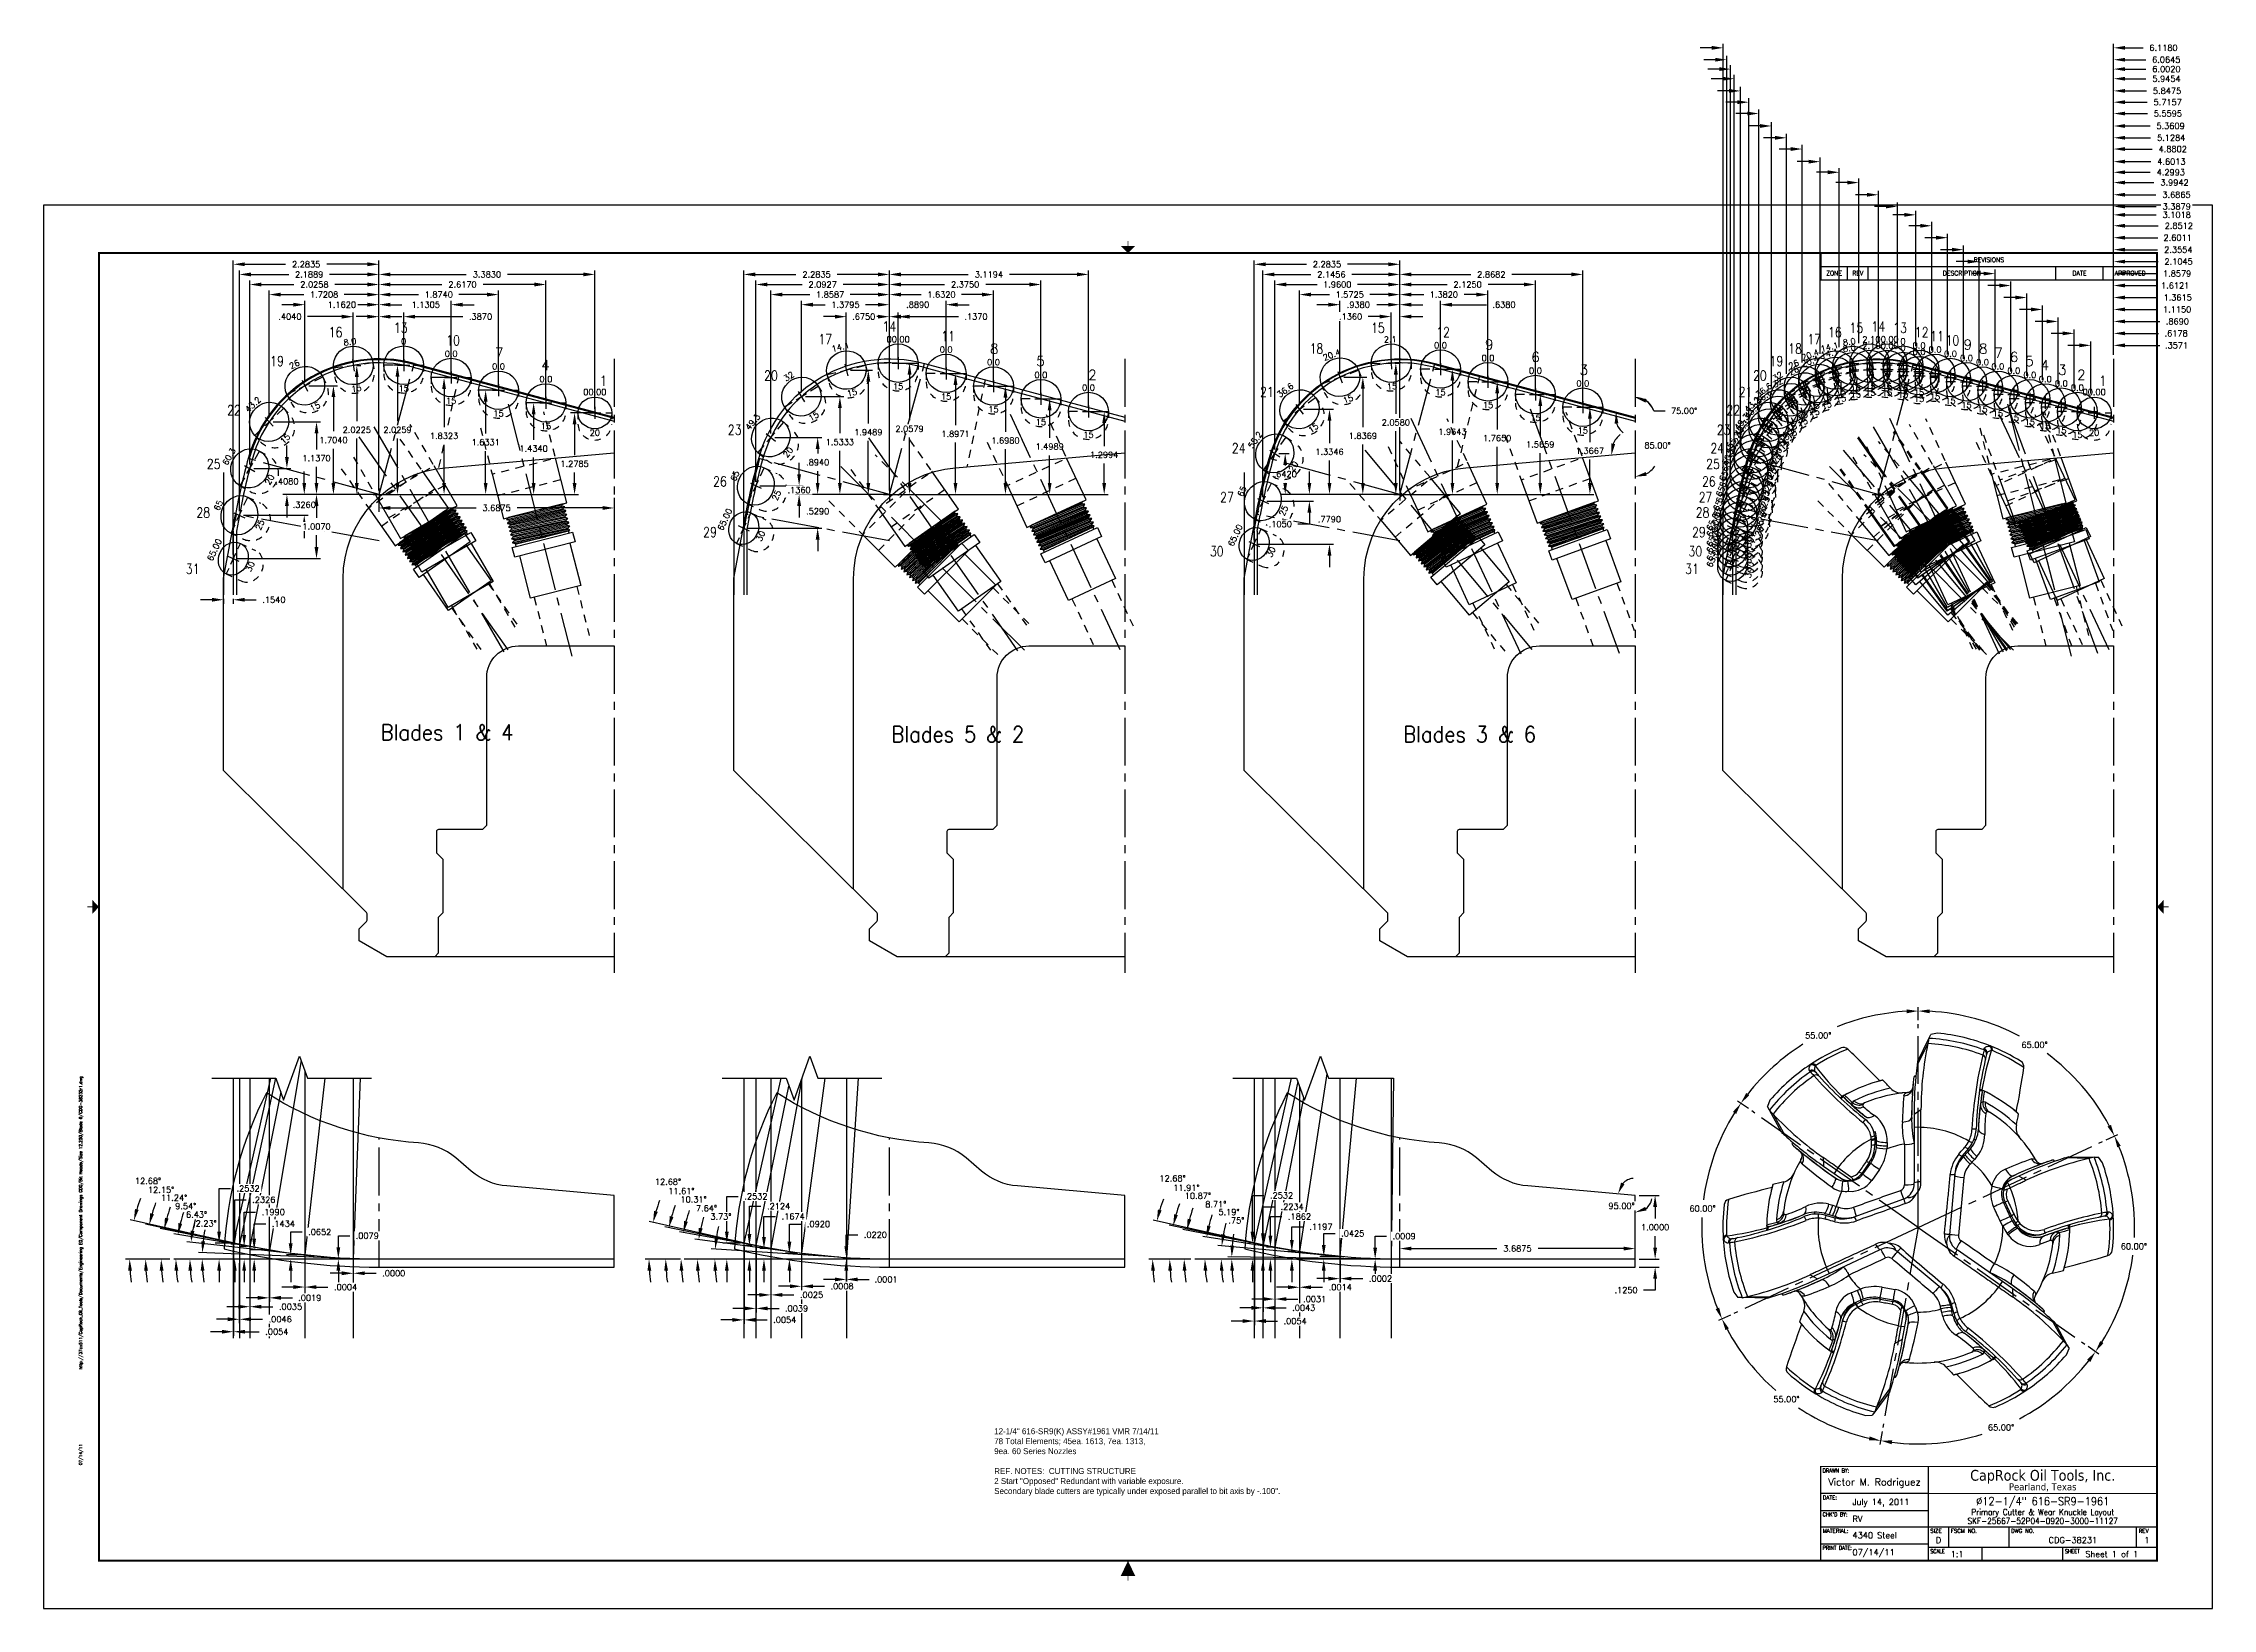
# Model space of a CAD drawing. Extents: x 0 to 34, y 0 to 24.5.
import ezdxf
from ezdxf.enums import TextEntityAlignment as Align

# ---------------------------------------------------------------- set-up
doc = ezdxf.new("R2010")
doc.units = 0
doc.header["$MEASUREMENT"] = 0
doc.linetypes.add('CENTER2', pattern=[1.125, 0.75, -0.125, 0.125, -0.125])
doc.linetypes.add('HIDDEN2', pattern=[0.1875, 0.125, -0.0625])
doc.layers.get('0').update_dxf_attribs({"linetype": 'CONTINUOUS'})
doc.layers.get('Defpoints').update_dxf_attribs({"color": 10, "linetype": 'CONTINUOUS'})
for name, color, linetype in [('Blade1', 40, 'CONTINUOUS'), ('Blade3', 210, 'CONTINUOUS'), ('Blade5', 112, 'CONTINUOUS'), ('CDG-37977R1', 7, 'CONTINUOUS'), ('CLine', 5, 'CENTER2'), ('CONSTRUCTION', 211, 'CONTINUOUS'), ('Default', 7, 'CONTINUOUS'), ('Dims', 4, 'CONTINUOUS'), ('Hatch', 8, 'CONTINUOUS'), ('Nozzles', 9, 'CONTINUOUS'), ('ODG-42302R1', 7, 'CONTINUOUS'), ('TEXT', 3, 'CONTINUOUS'), ('Title Block', 7, 'CONTINUOUS')]:
    doc.layers.add(name, color=color, linetype=linetype)
doc.styles.add('Block', font='TAHOMA.TTF')
doc.styles.add('RomanD', font='romand.shx', dxfattribs={"width": 0.9})
doc.styles.add('RomanS', font='romans')
doc.dimstyles.get("Standard").update_dxf_attribs({"dimtxt": 0.094, "dimasz": 0.18, "dimexe": 0.0625, "dimexo": 0.0625, "dimgap": 0.09, "dimtad": 0, "dimtih": 1, "dimtoh": 1, "dimdec": 4, "dimzin": 4, "dimdsep": 46, "dimtxsty": 'RomanS', "dimcen": 0.09, "dimazin": 1, "dimtfac": 1, "dimtdec": 4, "dimtofl": 0, "dimtmove": 0, "dimatfit": 1, "dimfxl": 1, "dimtfill": 1, "dimtolj": 1, "dimtzin": 0, "dimarcsym": 0})

msp = doc.modelspace()

# ---------------------------------------------------------------- texts
at = {"layer": 'Blade1', "style": 'RomanS', "width": 0.8}
for s, p in [('16', (28.07975, 20.00966)), ('13', (29.10155, 20.07721)), ('10', (29.92164, 19.88093)), ('19', (27.16171, 19.55643)), ('22', (26.48696, 18.78661)), ('25', (2.66959, 17.94337)), ('25', (26.16965, 17.94337)), ('28', (2.50552, 17.18229)), ('28', (26.00558, 17.18229)), ('31', (2.33981, 16.29853)), ('31', (25.83987, 16.29853))]:
    msp.add_text(s, height=0.15625, dxfattribs=at).set_placement(p, align=Align.MIDDLE_CENTER)
at = {"layer": 'Blade1', "style": 'RomanS'}
for s, p in [('7', (30.64608, 19.68682)), ('4', (31.37053, 19.4927)), ('1', (32.27989, 19.24904))]:
    msp.add_text(s, height=0.15625, dxfattribs=at).set_placement(p, align=Align.MIDDLE_CENTER)
at = {"layer": 'Blade3', "style": 'RomanS', "width": 0.8}
for s, p in [('15', (28.4164, 20.07681)), ('12', (29.43988, 20.01002)), ('18', (27.45483, 19.75172)), ('21', (26.67756, 19.07198)), ('24', (26.23527, 18.19135)), ('27', (18.55185, 17.42395)), ('27', (26.05192, 17.42395)), ('30', (18.39174, 16.57546)), ('30', (25.8918, 16.57546))]:
    msp.add_text(s, height=0.15625, dxfattribs=at).set_placement(p, align=Align.MIDDLE_CENTER)
at = {"layer": 'Blade3', "style": 'RomanS'}
for s, p in [('9', (30.16312, 19.81623)), ('6', (30.88756, 19.62211)), ('3', (31.64427, 19.41935))]:
    msp.add_text(s, height=0.15625, dxfattribs=at).set_placement(p, align=Align.MIDDLE_CENTER)
at = {"layer": 'Blade5', "style": 'RomanS', "width": 0.8}
for s, p in [('14', (28.76048, 20.09946)), ('17', (27.75477, 19.89916)), ('11', (29.68016, 19.94563)), ('20', (26.90376, 19.33006)), ('23', (26.33519, 18.47874)), ('26', (10.60423, 17.66938)), ('26', (26.10429, 17.66938)), ('29', (10.448, 16.87552)), ('29', (25.94806, 16.87552))]:
    msp.add_text(s, height=0.15625, dxfattribs=at).set_placement(p, align=Align.MIDDLE_CENTER)
at = {"layer": 'Blade5', "style": 'RomanS'}
for s, p in [('8', (30.4046, 19.75152)), ('2', (16.44229, 19.33948)), ('5', (31.12904, 19.55741)), ('2', (31.94235, 19.33948))]:
    msp.add_text(s, height=0.15625, dxfattribs=at).set_placement(p, align=Align.MIDDLE_CENTER)
at = {"layer": 'TEXT', "style": 'RomanS', "width": 0.9}
for s, p in [('Blades 1 & 4', (5.28612, 13.61198)), ('Blades 5 & 2', (13.2907, 13.58168)), ('Blades 3 & 6', (21.3136, 13.58168))]:
    msp.add_text(s, height=0.25, dxfattribs=at).set_placement(p)
at = {"layer": 'TEXT', "insert": (14.90288, 2.8281), "char_height": 0.09375, "width": 8.4192095, "attachment_point": 1}
msp.add_mtext('\\A1;12-1/4" 616-SR9(K) ASSY#1961 VMR 7/14/11\\P78 Total Elements; 45ea. 1613, 7ea. 1313, \\P9ea. 60 Series Nozzles\\P\\PREF. NOTES:  CUTTING STRUCTURE\\P2 Start "Opposed" Redundant with variable exposure.  \\PSecondary blade cutters are typically under exposed parallel to bit axis by -.100". ', dxfattribs=at)

# ---------------------------------------------------------------- blocks, each defined once
blk = doc.blocks.new('*D9')
at = {"layer": 'Defpoints', "color": 0}
for p in [(21.898, 20.441), (21.898, 19.431), (21.26, 17.474)]:
    blk.add_point(p, dxfattribs=at)
at = {"layer": 'Dims', "color": 0, "lineweight": -2}
for p, q in [((21.08, 20.441), (20.9, 20.441)), ((21.26, 17.537), (21.26, 20.503)), ((21.898, 19.493), (21.898, 20.503)), ((22.078, 20.441), (22.617, 20.441))]:
    blk.add_line(p, q, dxfattribs=at)
at = {"layer": 'Dims', "color": 0}
for points in [[(21.08, 20.471), (21.08, 20.411), (21.26, 20.441)], [(22.078, 20.471), (22.078, 20.411), (21.898, 20.441)]]:
    blk.add_solid(points, dxfattribs=at)
at = {"layer": 'Dims', "color": 0, "insert": (22.893, 20.441), "char_height": 0.094, "attachment_point": 5, "style": 'RomanS', "bg_fill": 3, "box_fill_scale": 1.25, "bg_fill_color": 256, "bg_fill_true_color": 13158600, "bg_fill_transparency": 8251580}
blk.add_mtext('\\A1;.6380', dxfattribs=at)
blk = doc.blocks.new('*D10')
at = {"layer": 'Defpoints', "color": 0}
for p in [(22.642, 20.599), (22.642, 19.232), (21.26, 17.474)]:
    blk.add_point(p, dxfattribs=at)
at = {"layer": 'Dims', "color": 0, "lineweight": -2}
for p, q in [((21.26, 17.537), (21.26, 20.661)), ((21.44, 20.599), (21.635, 20.599)), ((22.462, 20.599), (22.267, 20.599)), ((22.642, 19.294), (22.642, 20.661))]:
    blk.add_line(p, q, dxfattribs=at)
at = {"layer": 'Dims', "color": 0}
for points in [[(21.44, 20.629), (21.44, 20.569), (21.26, 20.599)], [(22.462, 20.629), (22.462, 20.569), (22.642, 20.599)]]:
    blk.add_solid(points, dxfattribs=at)
at = {"layer": 'Dims', "color": 0, "insert": (21.951, 20.599), "char_height": 0.094, "attachment_point": 5, "style": 'RomanS', "bg_fill": 3, "box_fill_scale": 1.25, "bg_fill_color": 256, "bg_fill_true_color": 13158600, "bg_fill_transparency": 4412856}
blk.add_mtext('\\A1;1.3820', dxfattribs=at)
blk = doc.blocks.new('*D11')
at = {"layer": 'Defpoints', "color": 0}
for p in [(23.385, 20.757), (23.385, 19.033), (21.26, 17.474)]:
    blk.add_point(p, dxfattribs=at)
at = {"layer": 'Dims', "color": 0, "lineweight": -2}
for p, q in [((21.26, 17.537), (21.26, 20.82)), ((21.44, 20.757), (22, 20.757)), ((23.205, 20.757), (22.646, 20.757)), ((23.385, 19.095), (23.385, 20.82))]:
    blk.add_line(p, q, dxfattribs=at)
at = {"layer": 'Dims', "color": 0}
for points in [[(21.44, 20.787), (21.44, 20.727), (21.26, 20.757)], [(23.205, 20.787), (23.205, 20.727), (23.385, 20.757)]]:
    blk.add_solid(points, dxfattribs=at)
at = {"layer": 'Dims', "color": 0, "insert": (22.323, 20.757), "char_height": 0.094, "attachment_point": 5, "style": 'RomanS', "bg_fill": 3, "box_fill_scale": 1.25, "bg_fill_color": 256, "bg_fill_true_color": 13158600, "bg_fill_transparency": 8200396}
blk.add_mtext('\\A1;2.1250', dxfattribs=at)
blk = doc.blocks.new('*D12')
at = {"layer": 'Defpoints', "color": 0}
for p in [(24.129, 20.915), (24.129, 18.833), (21.26, 17.474)]:
    blk.add_point(p, dxfattribs=at)
at = {"layer": 'Dims', "color": 0, "lineweight": -2}
for p, q in [((21.26, 17.537), (21.26, 20.978)), ((21.44, 20.915), (22.372, 20.915)), ((23.949, 20.915), (23.017, 20.915)), ((24.129, 18.896), (24.129, 20.978))]:
    blk.add_line(p, q, dxfattribs=at)
at = {"layer": 'Dims', "color": 0}
for points in [[(21.44, 20.945), (21.44, 20.885), (21.26, 20.915)], [(23.949, 20.945), (23.949, 20.885), (24.129, 20.915)]]:
    blk.add_solid(points, dxfattribs=at)
at = {"layer": 'Dims', "color": 0, "insert": (22.695, 20.915), "char_height": 0.094, "attachment_point": 5, "style": 'RomanS', "bg_fill": 3, "box_fill_scale": 1.25, "bg_fill_color": 256, "bg_fill_true_color": 13158600, "bg_fill_transparency": 4412340}
blk.add_mtext('\\A1;2.8682', dxfattribs=at)
blk = doc.blocks.new('*D13')
at = {"layer": 'Defpoints', "color": 0}
for p in [(20.322, 19.304), (21.26, 17.474)]:
    blk.add_point(p, dxfattribs=at)
at = {"layer": 'Dims', "color": 0, "lineweight": -2}
for p, q in [((20.142, 20.441), (19.962, 20.441)), ((20.322, 19.366), (20.322, 20.503)), ((21.26, 17.537), (21.26, 20.503)), ((21.44, 20.441), (21.62, 20.441))]:
    blk.add_line(p, q, dxfattribs=at)
at = {"layer": 'Dims', "color": 0}
for points in [[(20.142, 20.471), (20.142, 20.411), (20.322, 20.441)], [(21.44, 20.471), (21.44, 20.411), (21.26, 20.441)]]:
    blk.add_solid(points, dxfattribs=at)
at = {"layer": 'Dims', "color": 0, "insert": (20.61, 20.441), "char_height": 0.094, "attachment_point": 5, "style": 'RomanS', "bg_fill": 3, "box_fill_scale": 1.25, "bg_fill_color": 256, "bg_fill_true_color": 13158600, "bg_fill_transparency": 3968272}
blk.add_mtext('\\A1;.9380', dxfattribs=at)
at = {"layer": 'Defpoints', "color": 0}
blk.add_point((20.322, 20.441), dxfattribs=at)
blk = doc.blocks.new('*D14')
at = {"layer": 'Defpoints', "color": 0}
for p in [(19.688, 20.599), (19.688, 18.801), (21.26, 17.474)]:
    blk.add_point(p, dxfattribs=at)
at = {"layer": 'Dims', "color": 0, "lineweight": -2}
for p, q in [((19.688, 18.864), (19.688, 20.661)), ((19.868, 20.599), (20.158, 20.599)), ((21.08, 20.599), (20.79, 20.599)), ((21.26, 17.537), (21.26, 20.661))]:
    blk.add_line(p, q, dxfattribs=at)
at = {"layer": 'Dims', "color": 0}
for points in [[(19.868, 20.629), (19.868, 20.569), (19.688, 20.599)], [(21.08, 20.629), (21.08, 20.569), (21.26, 20.599)]]:
    blk.add_solid(points, dxfattribs=at)
at = {"layer": 'Dims', "color": 0, "insert": (20.474, 20.599), "char_height": 0.094, "attachment_point": 5, "style": 'RomanS', "bg_fill": 3, "box_fill_scale": 1.25, "bg_fill_color": 256, "bg_fill_true_color": 13158600, "bg_fill_transparency": 8216892}
blk.add_mtext('\\A1;1.5725', dxfattribs=at)
blk = doc.blocks.new('*D15')
at = {"layer": 'Defpoints', "color": 0}
for p in [(19.3, 20.757), (19.3, 18.109), (21.26, 17.474)]:
    blk.add_point(p, dxfattribs=at)
at = {"layer": 'Dims', "color": 0, "lineweight": -2}
for p, q in [((19.3, 18.171), (19.3, 20.82)), ((19.48, 20.757), (19.964, 20.757)), ((21.08, 20.757), (20.596, 20.757)), ((21.26, 17.537), (21.26, 20.82))]:
    blk.add_line(p, q, dxfattribs=at)
at = {"layer": 'Dims', "color": 0}
for points in [[(19.48, 20.787), (19.48, 20.727), (19.3, 20.757)], [(21.08, 20.787), (21.08, 20.727), (21.26, 20.757)]]:
    blk.add_solid(points, dxfattribs=at)
at = {"layer": 'Dims', "color": 0, "insert": (20.28, 20.757), "char_height": 0.094, "attachment_point": 5, "style": 'RomanS', "bg_fill": 3, "box_fill_scale": 1.25, "bg_fill_color": 256, "bg_fill_true_color": 13158600, "bg_fill_transparency": 4412340}
blk.add_mtext('\\A1;1.9600', dxfattribs=at)
blk = doc.blocks.new('*D16')
at = {"layer": 'Defpoints', "color": 0}
for p in [(19.115, 20.915), (19.115, 17.362), (21.26, 17.474)]:
    blk.add_point(p, dxfattribs=at)
at = {"layer": 'Dims', "color": 0, "lineweight": -2}
for p, q in [((19.115, 17.424), (19.115, 20.978)), ((19.295, 20.915), (19.865, 20.915)), ((21.08, 20.915), (20.51, 20.915)), ((21.26, 17.537), (21.26, 20.978))]:
    blk.add_line(p, q, dxfattribs=at)
at = {"layer": 'Dims', "color": 0}
for points in [[(19.295, 20.945), (19.295, 20.885), (19.115, 20.915)], [(21.08, 20.945), (21.08, 20.885), (21.26, 20.915)]]:
    blk.add_solid(points, dxfattribs=at)
at = {"layer": 'Dims', "color": 0, "insert": (20.188, 20.915), "char_height": 0.094, "attachment_point": 5, "style": 'RomanS', "bg_fill": 3, "box_fill_scale": 1.25, "bg_fill_color": 256, "bg_fill_true_color": 13158600, "bg_fill_transparency": 4412856}
blk.add_mtext('\\A1;2.1456', dxfattribs=at)
blk = doc.blocks.new('*D17')
at = {"layer": 'Defpoints', "color": 0}
for p in [(18.977, 21.074), (21.26, 17.474), (18.977, 16.688)]:
    blk.add_point(p, dxfattribs=at)
at = {"layer": 'Dims', "color": 0, "lineweight": -2}
for p, q in [((18.977, 16.75), (18.977, 21.136)), ((21.26, 17.537), (21.26, 21.136)), ((19.157, 21.074), (19.796, 21.074)), ((21.08, 21.074), (20.441, 21.074))]:
    blk.add_line(p, q, dxfattribs=at)
at = {"layer": 'Dims', "color": 0}
for points in [[(19.157, 21.104), (19.157, 21.044), (18.977, 21.074)], [(21.08, 21.104), (21.08, 21.044), (21.26, 21.074)]]:
    blk.add_solid(points, dxfattribs=at)
at = {"layer": 'Dims', "color": 0, "insert": (20.119, 21.074), "char_height": 0.094, "attachment_point": 5, "style": 'RomanS', "bg_fill": 3, "box_fill_scale": 1.25, "bg_fill_color": 256, "bg_fill_true_color": 13158600, "bg_fill_transparency": 4413372}
blk.add_mtext('\\A1;2.2835', dxfattribs=at)
blk = doc.blocks.new('*D18')
at = {"layer": 'Defpoints', "color": 0}
for p in [(13.397, 20.253), (13.397, 19.525), (13.26, 17.467)]:
    blk.add_point(p, dxfattribs=at)
at = {"layer": 'Dims', "color": 0, "lineweight": -2}
for p, q in [((13.08, 20.253), (12.9, 20.253)), ((13.26, 17.529), (13.26, 20.316)), ((13.397, 19.587), (13.397, 20.316)), ((13.577, 20.253), (14.341, 20.253))]:
    blk.add_line(p, q, dxfattribs=at)
at = {"layer": 'Dims', "color": 0}
for points in [[(13.08, 20.283), (13.08, 20.223), (13.26, 20.253)], [(13.577, 20.283), (13.577, 20.223), (13.397, 20.253)]]:
    blk.add_solid(points, dxfattribs=at)
at = {"layer": 'Dims', "color": 0, "insert": (14.617, 20.253), "char_height": 0.094, "attachment_point": 5, "style": 'RomanS', "bg_fill": 3, "box_fill_scale": 1.25, "bg_fill_color": 256, "bg_fill_true_color": 13158600, "bg_fill_transparency": 4413372}
blk.add_mtext('\\A1;.1370', dxfattribs=at)
blk = doc.blocks.new('*D19')
at = {"layer": 'Defpoints', "color": 0}
for p in [(14.149, 20.441), (14.149, 19.364), (13.26, 17.467)]:
    blk.add_point(p, dxfattribs=at)
at = {"layer": 'Dims', "color": 0, "lineweight": -2}
for p, q in [((13.08, 20.441), (12.9, 20.441)), ((13.26, 17.529), (13.26, 20.503)), ((14.149, 19.426), (14.149, 20.503)), ((14.329, 20.441), (14.509, 20.441))]:
    blk.add_line(p, q, dxfattribs=at)
at = {"layer": 'Dims', "color": 0}
for points in [[(13.08, 20.471), (13.08, 20.411), (13.26, 20.441)], [(14.329, 20.471), (14.329, 20.411), (14.149, 20.441)]]:
    blk.add_solid(points, dxfattribs=at)
at = {"layer": 'Dims', "color": 0, "insert": (13.705, 20.441), "char_height": 0.094, "attachment_point": 5, "style": 'RomanS', "bg_fill": 3, "box_fill_scale": 1.25, "bg_fill_color": 256, "bg_fill_true_color": 13158600, "bg_fill_transparency": 4413372}
blk.add_mtext('\\A1;.8890', dxfattribs=at)
blk = doc.blocks.new('*D20')
at = {"layer": 'Defpoints', "color": 0}
for p in [(14.892, 20.599), (14.892, 19.165), (13.26, 17.467)]:
    blk.add_point(p, dxfattribs=at)
at = {"layer": 'Dims', "color": 0, "lineweight": -2}
for p, q in [((13.26, 17.529), (13.26, 20.661)), ((13.44, 20.599), (13.76, 20.599)), ((14.712, 20.599), (14.392, 20.599)), ((14.892, 19.227), (14.892, 20.661))]:
    blk.add_line(p, q, dxfattribs=at)
at = {"layer": 'Dims', "color": 0}
for points in [[(13.44, 20.629), (13.44, 20.569), (13.26, 20.599)], [(14.712, 20.629), (14.712, 20.569), (14.892, 20.599)]]:
    blk.add_solid(points, dxfattribs=at)
at = {"layer": 'Dims', "color": 0, "insert": (14.076, 20.599), "char_height": 0.094, "attachment_point": 5, "style": 'RomanS', "bg_fill": 3, "box_fill_scale": 1.25, "bg_fill_color": 256, "bg_fill_true_color": 13158600, "bg_fill_transparency": 4413372}
blk.add_mtext('\\A1;1.6320', dxfattribs=at)
blk = doc.blocks.new('*D21')
at = {"layer": 'Defpoints', "color": 0}
for p in [(15.635, 20.757), (15.635, 18.966), (13.26, 17.467)]:
    blk.add_point(p, dxfattribs=at)
at = {"layer": 'Dims', "color": 0, "lineweight": -2}
for p, q in [((13.26, 17.529), (13.26, 20.82)), ((13.44, 20.757), (14.125, 20.757)), ((15.455, 20.757), (14.771, 20.757)), ((15.635, 19.028), (15.635, 20.82))]:
    blk.add_line(p, q, dxfattribs=at)
at = {"layer": 'Dims', "color": 0}
for points in [[(13.44, 20.787), (13.44, 20.727), (13.26, 20.757)], [(15.455, 20.787), (15.455, 20.727), (15.635, 20.757)]]:
    blk.add_solid(points, dxfattribs=at)
at = {"layer": 'Dims', "color": 0, "insert": (14.448, 20.757), "char_height": 0.094, "attachment_point": 5, "style": 'RomanS', "bg_fill": 3, "box_fill_scale": 1.25, "bg_fill_color": 256, "bg_fill_true_color": 13158600, "bg_fill_transparency": 3968272}
blk.add_mtext('\\A1;2.3750', dxfattribs=at)
blk = doc.blocks.new('*D22')
at = {"layer": 'Defpoints', "color": 0}
for p in [(12.585, 19.416), (13.26, 17.467)]:
    blk.add_point(p, dxfattribs=at)
at = {"layer": 'Dims', "color": 0, "lineweight": -2}
for p, q in [((12.405, 20.253), (12.225, 20.253)), ((12.585, 19.478), (12.585, 20.316)), ((13.26, 17.529), (13.26, 20.316)), ((13.44, 20.253), (13.62, 20.253))]:
    blk.add_line(p, q, dxfattribs=at)
at = {"layer": 'Dims', "color": 0}
for points in [[(12.405, 20.283), (12.405, 20.223), (12.585, 20.253)], [(13.44, 20.283), (13.44, 20.223), (13.26, 20.253)]]:
    blk.add_solid(points, dxfattribs=at)
at = {"layer": 'Dims', "color": 0, "insert": (12.858, 20.253), "char_height": 0.094, "attachment_point": 5, "style": 'RomanS', "bg_fill": 3, "box_fill_scale": 1.25, "bg_fill_color": 256, "bg_fill_true_color": 13158600, "bg_fill_transparency": 3968272}
blk.add_mtext('\\A1;.6750', dxfattribs=at)
at = {"layer": 'Defpoints', "color": 0}
blk.add_point((12.585, 20.253), dxfattribs=at)
blk = doc.blocks.new('*D23')
at = {"layer": 'Defpoints', "color": 0}
for p in [(11.881, 20.441), (11.881, 19), (13.26, 17.467)]:
    blk.add_point(p, dxfattribs=at)
at = {"layer": 'Dims', "color": 0, "lineweight": -2}
for p, q in [((11.881, 19.062), (11.881, 20.503)), ((12.061, 20.441), (12.255, 20.441)), ((13.08, 20.441), (12.887, 20.441)), ((13.26, 17.529), (13.26, 20.503))]:
    blk.add_line(p, q, dxfattribs=at)
at = {"layer": 'Dims', "color": 0}
for points in [[(12.061, 20.471), (12.061, 20.411), (11.881, 20.441)], [(13.08, 20.471), (13.08, 20.411), (13.26, 20.441)]]:
    blk.add_solid(points, dxfattribs=at)
at = {"layer": 'Dims', "color": 0, "insert": (12.571, 20.441), "char_height": 0.094, "attachment_point": 5, "style": 'RomanS', "bg_fill": 3, "box_fill_scale": 1.25, "bg_fill_color": 256, "bg_fill_true_color": 13158600, "bg_fill_transparency": 3968272}
blk.add_mtext('\\A1;1.3795', dxfattribs=at)
blk = doc.blocks.new('*D24')
at = {"layer": 'Defpoints', "color": 0}
for p in [(11.402, 20.599), (11.402, 18.361), (13.26, 17.467)]:
    blk.add_point(p, dxfattribs=at)
at = {"layer": 'Dims', "color": 0, "lineweight": -2}
for p, q in [((11.402, 18.423), (11.402, 20.661)), ((11.582, 20.599), (12.015, 20.599)), ((13.08, 20.599), (12.647, 20.599)), ((13.26, 17.529), (13.26, 20.661))]:
    blk.add_line(p, q, dxfattribs=at)
at = {"layer": 'Dims', "color": 0}
for points in [[(11.582, 20.629), (11.582, 20.569), (11.402, 20.599)], [(13.08, 20.629), (13.08, 20.569), (13.26, 20.599)]]:
    blk.add_solid(points, dxfattribs=at)
at = {"layer": 'Dims', "color": 0, "insert": (12.331, 20.599), "char_height": 0.094, "attachment_point": 5, "style": 'RomanS', "bg_fill": 3, "box_fill_scale": 1.25, "bg_fill_color": 256, "bg_fill_true_color": 13158600, "bg_fill_transparency": 0}
blk.add_mtext('\\A1;1.8587', dxfattribs=at)
blk = doc.blocks.new('*D25')
at = {"layer": 'Defpoints', "color": 0}
for p in [(11.168, 20.757), (11.168, 17.603), (13.26, 17.467)]:
    blk.add_point(p, dxfattribs=at)
at = {"layer": 'Dims', "color": 0, "lineweight": -2}
for p, q in [((11.168, 17.665), (11.168, 20.82)), ((11.348, 20.757), (11.891, 20.757)), ((13.08, 20.757), (12.537, 20.757)), ((13.26, 17.529), (13.26, 20.82))]:
    blk.add_line(p, q, dxfattribs=at)
at = {"layer": 'Dims', "color": 0}
for points in [[(11.348, 20.787), (11.348, 20.727), (11.168, 20.757)], [(13.08, 20.787), (13.08, 20.727), (13.26, 20.757)]]:
    blk.add_solid(points, dxfattribs=at)
at = {"layer": 'Dims', "color": 0, "insert": (12.214, 20.757), "char_height": 0.094, "attachment_point": 5, "style": 'RomanS', "bg_fill": 3, "box_fill_scale": 1.25, "bg_fill_color": 256, "bg_fill_true_color": 13158600, "bg_fill_transparency": 0}
blk.add_mtext('\\A1;2.0927', dxfattribs=at)
blk = doc.blocks.new('*D26')
at = {"layer": 'Defpoints', "color": 0}
for p in [(10.977, 20.915), (13.26, 17.467), (10.977, 16.938)]:
    blk.add_point(p, dxfattribs=at)
at = {"layer": 'Dims', "color": 0, "lineweight": -2}
for p, q in [((10.977, 17), (10.977, 20.978)), ((11.157, 20.915), (11.796, 20.915)), ((13.08, 20.915), (12.441, 20.915)), ((13.26, 17.529), (13.26, 20.978))]:
    blk.add_line(p, q, dxfattribs=at)
at = {"layer": 'Dims', "color": 0}
for points in [[(11.157, 20.945), (11.157, 20.885), (10.977, 20.915)], [(13.08, 20.945), (13.08, 20.885), (13.26, 20.915)]]:
    blk.add_solid(points, dxfattribs=at)
at = {"layer": 'Dims', "color": 0, "insert": (12.119, 20.915), "char_height": 0.094, "attachment_point": 5, "style": 'RomanS', "bg_fill": 3, "box_fill_scale": 1.25, "bg_fill_color": 256, "bg_fill_true_color": 13158600, "bg_fill_transparency": 3968272}
blk.add_mtext('\\A1;2.2835', dxfattribs=at)
blk = doc.blocks.new('*D27')
at = {"layer": 'Defpoints', "color": 0}
for p in [(5.647, 20.253), (5.647, 19.493), (5.26, 17.467)]:
    blk.add_point(p, dxfattribs=at)
at = {"layer": 'Dims', "color": 0, "lineweight": -2}
for p, q in [((5.08, 20.253), (4.9, 20.253)), ((5.26, 17.529), (5.26, 20.316)), ((5.647, 19.555), (5.647, 20.316)), ((5.827, 20.253), (6.576, 20.253))]:
    blk.add_line(p, q, dxfattribs=at)
at = {"layer": 'Dims', "color": 0}
for points in [[(5.08, 20.283), (5.08, 20.223), (5.26, 20.253)], [(5.827, 20.283), (5.827, 20.223), (5.647, 20.253)]]:
    blk.add_solid(points, dxfattribs=at)
at = {"layer": 'Dims', "color": 0, "insert": (6.852, 20.253), "char_height": 0.094, "attachment_point": 5, "style": 'RomanS', "bg_fill": 3, "box_fill_scale": 1.25, "bg_fill_color": 256, "bg_fill_true_color": 13158600, "bg_fill_transparency": 3968272}
blk.add_mtext('\\A1;.3870', dxfattribs=at)
blk = doc.blocks.new('*D28')
at = {"layer": 'Defpoints', "color": 0}
for p in [(6.391, 19.299), (5.26, 17.467)]:
    blk.add_point(p, dxfattribs=at)
at = {"layer": 'Dims', "color": 0, "lineweight": -2}
for p, q in [((5.08, 20.441), (4.9, 20.441)), ((5.26, 17.529), (5.26, 20.503)), ((6.391, 19.361), (6.391, 20.503)), ((6.571, 20.441), (6.751, 20.441))]:
    blk.add_line(p, q, dxfattribs=at)
at = {"layer": 'Dims', "color": 0}
for points in [[(5.08, 20.471), (5.08, 20.411), (5.26, 20.441)], [(6.571, 20.471), (6.571, 20.411), (6.391, 20.441)]]:
    blk.add_solid(points, dxfattribs=at)
at = {"layer": 'Dims', "color": 0, "insert": (5.993, 20.441), "char_height": 0.094, "attachment_point": 5, "style": 'RomanS', "bg_fill": 3, "box_fill_scale": 1.25, "bg_fill_color": 256, "bg_fill_true_color": 13158600, "bg_fill_transparency": 3968272}
blk.add_mtext('\\A1;1.1305', dxfattribs=at)
at = {"layer": 'Defpoints', "color": 0}
blk.add_point((6.391, 20.441), dxfattribs=at)
blk = doc.blocks.new('*D29')
at = {"layer": 'Defpoints', "color": 0}
for p in [(7.134, 20.599), (7.134, 19.1), (5.26, 17.467)]:
    blk.add_point(p, dxfattribs=at)
at = {"layer": 'Dims', "color": 0, "lineweight": -2}
for p, q in [((5.26, 17.529), (5.26, 20.661)), ((5.44, 20.599), (5.881, 20.599)), ((6.954, 20.599), (6.513, 20.599)), ((7.134, 19.162), (7.134, 20.661))]:
    blk.add_line(p, q, dxfattribs=at)
at = {"layer": 'Dims', "color": 0}
for points in [[(5.44, 20.629), (5.44, 20.569), (5.26, 20.599)], [(6.954, 20.629), (6.954, 20.569), (7.134, 20.599)]]:
    blk.add_solid(points, dxfattribs=at)
at = {"layer": 'Dims', "color": 0, "insert": (6.197, 20.599), "char_height": 0.094, "attachment_point": 5, "style": 'RomanS', "bg_fill": 3, "box_fill_scale": 1.25, "bg_fill_color": 256, "bg_fill_true_color": 13158600, "bg_fill_transparency": 4414920}
blk.add_mtext('\\A1;1.8740', dxfattribs=at)
blk = doc.blocks.new('*D30')
at = {"layer": 'Defpoints', "color": 0}
for p in [(7.877, 20.757), (7.877, 18.901), (5.26, 17.467)]:
    blk.add_point(p, dxfattribs=at)
at = {"layer": 'Dims', "color": 0, "lineweight": -2}
for p, q in [((5.26, 17.529), (5.26, 20.82)), ((5.44, 20.757), (6.246, 20.757)), ((7.697, 20.757), (6.892, 20.757)), ((7.877, 18.963), (7.877, 20.82))]:
    blk.add_line(p, q, dxfattribs=at)
at = {"layer": 'Dims', "color": 0}
for points in [[(5.44, 20.787), (5.44, 20.727), (5.26, 20.757)], [(7.697, 20.787), (7.697, 20.727), (7.877, 20.757)]]:
    blk.add_solid(points, dxfattribs=at)
at = {"layer": 'Dims', "color": 0, "insert": (6.569, 20.757), "char_height": 0.094, "attachment_point": 5, "style": 'RomanS', "bg_fill": 3, "box_fill_scale": 1.25, "bg_fill_color": 256, "bg_fill_true_color": 13158600, "bg_fill_transparency": 3968272}
blk.add_mtext('\\A1;2.6170', dxfattribs=at)
blk = doc.blocks.new('*D31')
at = {"layer": 'Defpoints', "color": 0}
for p in [(8.643, 20.915), (8.643, 18.745), (5.26, 17.467)]:
    blk.add_point(p, dxfattribs=at)
at = {"layer": 'Dims', "color": 0, "lineweight": -2}
for p, q in [((5.26, 17.529), (5.26, 20.978)), ((5.44, 20.915), (6.629, 20.915)), ((8.463, 20.915), (7.275, 20.915)), ((8.643, 18.808), (8.643, 20.978))]:
    blk.add_line(p, q, dxfattribs=at)
at = {"layer": 'Dims', "color": 0}
for points in [[(5.44, 20.945), (5.44, 20.885), (5.26, 20.915)], [(8.463, 20.945), (8.463, 20.885), (8.643, 20.915)]]:
    blk.add_solid(points, dxfattribs=at)
at = {"layer": 'Dims', "color": 0, "insert": (6.952, 20.915), "char_height": 0.094, "attachment_point": 5, "style": 'RomanS', "bg_fill": 3, "box_fill_scale": 1.25, "bg_fill_color": 256, "bg_fill_true_color": 13158600, "bg_fill_transparency": 7274610}
blk.add_mtext('\\A1;3.3830', dxfattribs=at)
blk = doc.blocks.new('*D32')
at = {"layer": 'Defpoints', "color": 0}
for p in [(4.856, 20.253), (4.856, 19.489), (5.26, 17.467)]:
    blk.add_point(p, dxfattribs=at)
at = {"layer": 'Dims', "color": 0, "lineweight": -2}
for p, q in [((4.676, 20.253), (4.14, 20.253)), ((4.856, 19.552), (4.856, 20.316)), ((5.26, 17.529), (5.26, 20.316)), ((5.44, 20.253), (5.62, 20.253))]:
    blk.add_line(p, q, dxfattribs=at)
at = {"layer": 'Dims', "color": 0}
for points in [[(4.676, 20.283), (4.676, 20.223), (4.856, 20.253)], [(5.44, 20.283), (5.44, 20.223), (5.26, 20.253)]]:
    blk.add_solid(points, dxfattribs=at)
at = {"layer": 'Dims', "color": 0, "insert": (3.864, 20.253), "char_height": 0.094, "attachment_point": 5, "style": 'RomanS', "bg_fill": 3, "box_fill_scale": 1.25, "bg_fill_color": 256, "bg_fill_true_color": 13158600, "bg_fill_transparency": 3968272}
blk.add_mtext('\\A1;.4040', dxfattribs=at)
blk = doc.blocks.new('*D33')
at = {"layer": 'Defpoints', "color": 0}
for p in [(4.098, 20.441), (4.098, 19.171), (5.26, 17.467)]:
    blk.add_point(p, dxfattribs=at)
at = {"layer": 'Dims', "color": 0, "lineweight": -2}
for p, q in [((3.918, 20.441), (3.738, 20.441)), ((4.098, 19.233), (4.098, 20.503)), ((5.26, 17.529), (5.26, 20.503)), ((5.44, 20.441), (5.62, 20.441))]:
    blk.add_line(p, q, dxfattribs=at)
at = {"layer": 'Dims', "color": 0}
for points in [[(3.918, 20.471), (3.918, 20.411), (4.098, 20.441)], [(5.44, 20.471), (5.44, 20.411), (5.26, 20.441)]]:
    blk.add_solid(points, dxfattribs=at)
at = {"layer": 'Dims', "color": 0, "insert": (4.679, 20.441), "char_height": 0.094, "attachment_point": 5, "style": 'RomanS', "bg_fill": 3, "box_fill_scale": 1.25, "bg_fill_color": 256, "bg_fill_true_color": 13158600, "bg_fill_transparency": 8449100}
blk.add_mtext('\\A1;1.1620', dxfattribs=at)
blk = doc.blocks.new('*D34')
at = {"layer": 'Defpoints', "color": 0}
for p in [(3.54, 20.599), (3.54, 18.604), (5.26, 17.467)]:
    blk.add_point(p, dxfattribs=at)
at = {"layer": 'Dims', "color": 0, "lineweight": -2}
for p, q in [((3.54, 18.666), (3.54, 20.661)), ((3.72, 20.599), (4.084, 20.599)), ((5.08, 20.599), (4.716, 20.599)), ((5.26, 17.529), (5.26, 20.661))]:
    blk.add_line(p, q, dxfattribs=at)
at = {"layer": 'Dims', "color": 0}
for points in [[(3.72, 20.629), (3.72, 20.569), (3.54, 20.599)], [(5.08, 20.629), (5.08, 20.569), (5.26, 20.599)]]:
    blk.add_solid(points, dxfattribs=at)
at = {"layer": 'Dims', "color": 0, "insert": (4.4, 20.599), "char_height": 0.094, "attachment_point": 5, "style": 'RomanS', "bg_fill": 3, "box_fill_scale": 1.25, "bg_fill_color": 256, "bg_fill_true_color": 13158600, "bg_fill_transparency": 3968272}
blk.add_mtext('\\A1;1.7208', dxfattribs=at)
blk = doc.blocks.new('*D35')
at = {"layer": 'Defpoints', "color": 0}
for p in [(3.235, 20.757), (3.235, 17.875), (5.26, 17.467)]:
    blk.add_point(p, dxfattribs=at)
at = {"layer": 'Dims', "color": 0, "lineweight": -2}
for p, q in [((3.235, 17.937), (3.235, 20.82)), ((3.415, 20.757), (3.925, 20.757)), ((5.08, 20.757), (4.57, 20.757)), ((5.26, 17.529), (5.26, 20.82))]:
    blk.add_line(p, q, dxfattribs=at)
at = {"layer": 'Dims', "color": 0}
for points in [[(3.415, 20.787), (3.415, 20.727), (3.235, 20.757)], [(5.08, 20.787), (5.08, 20.727), (5.26, 20.757)]]:
    blk.add_solid(points, dxfattribs=at)
at = {"layer": 'Dims', "color": 0, "insert": (4.248, 20.757), "char_height": 0.094, "attachment_point": 5, "style": 'RomanS', "bg_fill": 3, "box_fill_scale": 1.25, "bg_fill_color": 256, "bg_fill_true_color": 13158600, "bg_fill_transparency": 3968272}
blk.add_mtext('\\A1;2.0258', dxfattribs=at)
blk = doc.blocks.new('*D36')
at = {"layer": 'Defpoints', "color": 0}
for p in [(3.072, 20.915), (5.26, 17.467), (3.072, 17.141)]:
    blk.add_point(p, dxfattribs=at)
at = {"layer": 'Dims', "color": 0, "lineweight": -2}
for p, q in [((3.072, 17.203), (3.072, 20.978)), ((3.252, 20.915), (3.845, 20.915)), ((5.08, 20.915), (4.486, 20.915)), ((5.26, 17.529), (5.26, 20.978))]:
    blk.add_line(p, q, dxfattribs=at)
at = {"layer": 'Dims', "color": 0}
for points in [[(3.252, 20.945), (3.252, 20.885), (3.072, 20.915)], [(5.08, 20.945), (5.08, 20.885), (5.26, 20.915)]]:
    blk.add_solid(points, dxfattribs=at)
at = {"layer": 'Dims', "color": 0, "insert": (4.166, 20.915), "char_height": 0.094, "attachment_point": 5, "style": 'RomanS', "bg_fill": 3, "box_fill_scale": 1.25, "bg_fill_color": 256, "bg_fill_true_color": 13158600, "bg_fill_transparency": 4636156}
blk.add_mtext('\\A1;2.1889', dxfattribs=at)
blk = doc.blocks.new('*D37')
at = {"layer": 'Defpoints', "color": 0}
for p in [(2.977, 21.074), (5.26, 17.467), (2.977, 16.46)]:
    blk.add_point(p, dxfattribs=at)
at = {"layer": 'Dims', "color": 0, "lineweight": -2}
for p, q in [((2.977, 16.522), (2.977, 21.136)), ((5.26, 17.529), (5.26, 21.136)), ((3.157, 21.074), (3.796, 21.074)), ((5.08, 21.074), (4.441, 21.074))]:
    blk.add_line(p, q, dxfattribs=at)
at = {"layer": 'Dims', "color": 0}
for points in [[(3.157, 21.104), (3.157, 21.044), (2.977, 21.074)], [(5.08, 21.104), (5.08, 21.044), (5.26, 21.074)]]:
    blk.add_solid(points, dxfattribs=at)
at = {"layer": 'Dims', "color": 0, "insert": (4.119, 21.074), "char_height": 0.094, "attachment_point": 5, "style": 'RomanS', "bg_fill": 3, "box_fill_scale": 1.25, "bg_fill_color": 256, "bg_fill_true_color": 13158600, "bg_fill_transparency": 3968272}
blk.add_mtext('\\A1;2.2835', dxfattribs=at)
blk = doc.blocks.new('*D38')
at = {"layer": 'Defpoints', "color": 0}
for p in [(5.26, 17.474), (8.948, 17.474), (8.948, 17.254)]:
    blk.add_point(p, dxfattribs=at)
at = {"layer": 'Dims', "color": 0, "lineweight": -2}
for p, q in [((5.26, 17.412), (5.26, 17.191)), ((8.948, 17.412), (8.948, 17.191)), ((5.44, 17.254), (6.781, 17.254)), ((8.768, 17.254), (7.427, 17.254))]:
    blk.add_line(p, q, dxfattribs=at)
at = {"layer": 'Dims', "color": 0}
for points in [[(5.44, 17.284), (5.44, 17.224), (5.26, 17.254)], [(8.768, 17.284), (8.768, 17.224), (8.948, 17.254)]]:
    blk.add_solid(points, dxfattribs=at)
at = {"layer": 'Dims', "color": 0, "insert": (7.104, 17.254), "char_height": 0.094, "attachment_point": 5, "style": 'RomanS', "bg_fill": 3, "box_fill_scale": 1.25, "bg_fill_color": 256, "bg_fill_true_color": 13158600, "bg_fill_transparency": 5332224}
blk.add_mtext('\\A1;3.6875', dxfattribs=at)
blk = doc.blocks.new('*D40')
at = {"layer": 'Defpoints', "color": 0}
for p in [(28.318, 9.196), (29.385, 9.161), (26.775, 7.803), (29.385, 5.975), (29.385, 5.975)]:
    blk.add_point(p, dxfattribs=at)
at = {"layer": 'Dims', "color": 0, "lineweight": -2}
for p, q in [((29.385, 9.224), (29.385, 9.431)), ((26.724, 7.838), (26.555, 7.957))]:
    blk.add_line(p, q, dxfattribs=at)
for start, end in [(93.0399, 111.9958), (122.1526, 141.9601)]:
    blk.add_arc((29.385, 5.975), 3.393, start, end, dxfattribs=at)
at = {"layer": 'Dims', "color": 0}
for points in [[(29.205, 9.393), (29.206, 9.333), (29.385, 9.368)], [(26.737, 8.048), (26.689, 8.084), (26.606, 7.921)]]:
    blk.add_solid(points, dxfattribs=at)
at = {"layer": 'Dims', "color": 0, "insert": (27.819, 8.985), "char_height": 0.094, "attachment_point": 5, "style": 'RomanS', "bg_fill": 3, "box_fill_scale": 1.25, "bg_fill_color": 256, "bg_fill_true_color": 13158600, "bg_fill_transparency": 3473461}
blk.add_mtext('\\A1;55.00°', dxfattribs=at)
blk = doc.blocks.new('*D41')
at = {"layer": 'Defpoints', "color": 0}
for p in [(26.775, 7.803), (26.108, 6.853), (29.385, 5.975), (26.498, 4.628)]:
    blk.add_point(p, dxfattribs=at)
at = {"layer": 'Dims', "color": 0, "lineweight": -2}
for p, q in [((26.724, 7.838), (26.555, 7.957)), ((26.441, 4.602), (26.254, 4.515))]:
    blk.add_line(p, q, dxfattribs=at)
for start, end in [(148.0399, 172.673), (177.3188, 201.9601)]:
    blk.add_arc((29.385, 5.975), 3.393, start, end, dxfattribs=at)
at = {"layer": 'Dims', "color": 0}
for points in [[(26.482, 7.788), (26.532, 7.754), (26.606, 7.921)], [(26.266, 4.718), (26.211, 4.694), (26.31, 4.541)]]:
    blk.add_solid(points, dxfattribs=at)
at = {"layer": 'Dims', "color": 0, "insert": (26.005, 6.271), "char_height": 0.094, "attachment_point": 5, "style": 'RomanS', "bg_fill": 3, "box_fill_scale": 1.25, "bg_fill_color": 256, "bg_fill_true_color": 13158600, "bg_fill_transparency": 5332224}
blk.add_mtext('\\A1;60.00°', dxfattribs=at)
blk = doc.blocks.new('*D42')
at = {"layer": 'Defpoints', "color": 0}
for p in [(29.385, 5.975), (26.498, 4.628), (26.917, 3.647), (28.832, 2.837)]:
    blk.add_point(p, dxfattribs=at)
at = {"layer": 'Dims', "color": 0, "lineweight": -2}
for p, q in [((26.441, 4.602), (26.254, 4.515)), ((28.821, 2.776), (28.785, 2.572))]:
    blk.add_line(p, q, dxfattribs=at)
for start, end in [(208.0399, 228.8489), (236.4838, 256.9601)]:
    blk.add_arc((29.385, 5.975), 3.393, start, end, dxfattribs=at)
at = {"layer": 'Dims', "color": 0}
for points in [[(26.364, 4.367), (26.418, 4.393), (26.31, 4.541)], [(28.626, 2.699), (28.614, 2.64), (28.796, 2.633)]]:
    blk.add_solid(points, dxfattribs=at)
at = {"layer": 'Dims', "color": 0, "insert": (27.32, 3.283), "char_height": 0.094, "attachment_point": 5, "style": 'RomanS', "bg_fill": 3, "box_fill_scale": 1.25, "bg_fill_color": 256, "bg_fill_true_color": 13158600, "bg_fill_transparency": 5316228}
blk.add_mtext('\\A1;55.00°', dxfattribs=at)
blk = doc.blocks.new('*D43')
at = {"layer": 'Defpoints', "color": 0}
for p in [(29.385, 5.975), (31.995, 4.147), (28.832, 2.837), (30.072, 2.652)]:
    blk.add_point(p, dxfattribs=at)
at = {"layer": 'Dims', "color": 0, "lineweight": -2}
for p, q in [((32.047, 4.112), (32.216, 3.993)), ((28.821, 2.776), (28.785, 2.572))]:
    blk.add_line(p, q, dxfattribs=at)
for start, end in [(297.9322, 321.9601), (263.0399, 287.2255)]:
    blk.add_arc((29.385, 5.975), 3.393, start, end, dxfattribs=at)
at = {"layer": 'Dims', "color": 0}
for points in [[(32.034, 3.902), (32.082, 3.866), (32.165, 4.029)], [(28.97, 2.577), (28.979, 2.637), (28.796, 2.633)]]:
    blk.add_solid(points, dxfattribs=at)
at = {"layer": 'Dims', "color": 0, "insert": (30.684, 2.84), "char_height": 0.094, "attachment_point": 5, "style": 'RomanS', "bg_fill": 3, "box_fill_scale": 1.25, "bg_fill_color": 256, "bg_fill_true_color": 13158600, "bg_fill_transparency": 5316228}
blk.add_mtext('\\A1;65.00°', dxfattribs=at)
blk = doc.blocks.new('*D44')
at = {"layer": 'Defpoints', "color": 0}
for p in [(32.273, 7.322), (29.385, 5.975), (32.663, 5.097), (31.995, 4.147)]:
    blk.add_point(p, dxfattribs=at)
at = {"layer": 'Dims', "color": 0, "lineweight": -2}
for p, q in [((32.33, 7.348), (32.517, 7.435)), ((32.047, 4.112), (32.216, 3.993))]:
    blk.add_line(p, q, dxfattribs=at)
for start, end in [(357.3188, 21.9601), (328.0399, 352.673)]:
    blk.add_arc((29.385, 5.975), 3.393, start, end, dxfattribs=at)
at = {"layer": 'Dims', "color": 0}
for points in [[(32.505, 7.232), (32.56, 7.256), (32.461, 7.409)], [(32.289, 4.162), (32.239, 4.195), (32.165, 4.029)]]:
    blk.add_solid(points, dxfattribs=at)
at = {"layer": 'Dims', "color": 0, "insert": (32.766, 5.679), "char_height": 0.094, "attachment_point": 5, "style": 'RomanS', "bg_fill": 3, "box_fill_scale": 1.25, "bg_fill_color": 256, "bg_fill_true_color": 13158600, "bg_fill_transparency": 5316228}
blk.add_mtext('\\A1;60.00°', dxfattribs=at)
blk = doc.blocks.new('*D45')
at = {"layer": 'Defpoints', "color": 0}
for p in [(29.385, 9.224), (31.714, 8.443), (32.273, 7.322), (29.385, 5.975)]:
    blk.add_point(p, dxfattribs=at)
at = {"layer": 'Dims', "color": 0, "lineweight": -2}
for p, q in [((29.385, 9.286), (29.385, 9.431)), ((32.33, 7.348), (32.517, 7.435))]:
    blk.add_line(p, q, dxfattribs=at)
for start, end in [(62.1003, 86.9601), (28.0399, 53.4189)]:
    blk.add_arc((29.385, 5.975), 3.393, start, end, dxfattribs=at)
at = {"layer": 'Dims', "color": 0}
for points in [[(29.565, 9.333), (29.566, 9.393), (29.385, 9.368)], [(32.407, 7.583), (32.353, 7.557), (32.461, 7.409)]]:
    blk.add_solid(points, dxfattribs=at)
at = {"layer": 'Dims', "color": 0, "insert": (31.209, 8.837), "char_height": 0.094, "attachment_point": 5, "style": 'RomanS', "bg_fill": 3, "box_fill_scale": 1.25, "bg_fill_color": 256, "bg_fill_true_color": 13158600, "bg_fill_transparency": 3473462}
blk.add_mtext('\\A1;65.00°', dxfattribs=at)
blk = doc.blocks.new('COT_Dblock')
at = {"layer": 'Defpoints'}
for p in [(33.812, 21.812), (0.188, 0.188)]:
    blk.add_point(p, dxfattribs=at)
at = {"layer": 'Title Block'}
for p, q in [((27.857, 21.25), (27.857, 20.828)), ((27.857, 21.039), (33.13, 21.039)), ((27.857, 20.828), (33.13, 20.828)), ((28.278, 20.828), (28.278, 21.039)), ((28.599, 20.828), (28.599, 21.039)), ((31.544, 20.828), (31.544, 21.039)), ((32.286, 20.828), (32.286, 21.039)), ((29.544, 1.805), (27.857, 1.805)), ((27.857, 1.539), (29.544, 1.539)), ((27.857, 1.282), (33.13, 1.282)), ((29.865, 0.961), (29.865, 1.282)), ((30.81, 0.961), (30.81, 1.282)), ((32.809, 0.961), (32.809, 1.282)), ((27.857, 1.016), (29.544, 1.016)), ((29.544, 0.961), (33.13, 0.961)), ((30.388, 0.75), (30.388, 0.961)), ((31.653, 0.75), (31.653, 0.961))]:
    blk.add_line(p, q, dxfattribs=at)
at = {"layer": 'Title Block', "color": 8}
blk.add_lwpolyline([(0, 0), (34, 0), (34, 22), (0, 22)], close=True, dxfattribs=at)
at = {"layer": 'Title Block'}
for points, const_width in [([(17, 21.438), (17, 21.363)], 0.015), ([(0.69, 11), (0.765, 11)], 0.015), ([(33.31, 11), (33.235, 11)], 0.015), ([(27.857, 0.75), (27.857, 2.227), (33.13, 2.227)], 0.0169), ([(29.544, 0.75), (29.544, 2.227)], 0.0169), ([(29.544, 1.805), (33.13, 1.805)], 0.0169), ([(17, 0.438), (17, 0.513)], 0.015)]:
    blk.add_lwpolyline(points, dxfattribs=dict(at, const_width=const_width))
at = {"layer": 'Title Block', "const_width": 0.03}
blk.add_lwpolyline([(33.13, 21.25), (0.87, 21.25), (0.87, 0.75), (33.13, 0.75)], close=True, dxfattribs=at)
at = {"layer": 'Title Block'}
for points in [[(16.887, 21.363), (17.113, 21.363), (17, 21.25)], [(0.765, 10.887), (0.765, 11.113), (0.87, 11)], [(33.235, 10.887), (33.235, 11.113), (33.13, 11)], [(16.887, 0.513), (17.113, 0.513), (17, 0.75)]]:
    blk.add_solid(points, dxfattribs=at)
for s, height, style, p in [('REVISIONS', 0.0703, 'RomanS', (30.493, 21.145)), ('ZONE', 0.0703, 'RomanS', (28.067, 20.934)), ('REV', 0.0703, 'RomanS', (28.439, 20.934)), ('DESCRIPTION', 0.07031, 'RomanS', (30.071, 20.934)), ('DATE', 0.0703, 'RomanS', (31.915, 20.934)), ('APPROVED', 0.0703, 'RomanS', (32.708, 20.934)), ('CapRock Oil Tools, Inc.', 0.16875, 'Block', (31.337, 2.09)), ('Pearland, Texas', 0.1125, 'Block', (31.337, 1.91))]:
    blk.add_text(s, height=height, dxfattribs=dict(at, style=style)).set_placement(p, align=Align.MIDDLE_CENTER)
at = {"layer": 'Title Block', "style": 'RomanS'}
for s, width, p in [('DRAWN BY:', 0.86, (27.888, 2.195)), ("CHK'D BY:", 0.91, (27.888, 1.508)), ('PRINT DATE:', 0.78, (27.888, 0.985)), ('SCALE', 0.9, (29.575, 0.93)), ('SHEET', 0.9, (31.685, 0.93))]:
    blk.add_text(s, height=0.0625, dxfattribs=dict(at, width=width)).set_placement(p, align=Align.TOP_LEFT)
for s, p in [('DATE:', (27.888, 1.773)), ('MATERIAL:', (27.888, 1.25)), ('SIZE', (29.575, 1.25)), ('FSCM NO.', (29.896, 1.25)), ('DWG NO.', (30.841, 1.25)), ('REV', (32.841, 1.25))]:
    blk.add_text(s, height=0.0625, dxfattribs=at).set_placement(p, align=Align.TOP_LEFT)
at = {"layer": 'Title Block', "color": 3, "style": 'RomanS'}
blk.add_text('D', height=0.094, dxfattribs=at).set_placement((29.704, 1.121), align=Align.TOP_CENTER)
at = {"layer": 'Title Block', "color": 1, "style": 'RomanS', "flags": 8}
for tag, p in [('FNAME', (0.62, 3.75)), ('REVDATE', (0.62, 2.25)), ('USER', (0.62, 0.75))]:
    blk.add_attdef(tag, text='', height=0.047, rotation=90, dxfattribs=at).set_placement(p, align=Align.BOTTOM_LEFT)
at = {"layer": 'Title Block', "color": 3, "style": 'RomanS', "flags": 8}
for tag, p in [('DDATE', (28.356, 1.672)), ('CHECK', (28.356, 1.406)), ('MATRL', (28.356, 1.149)), ('PDATE', (28.356, 0.883)), ('SCALE', (29.896, 0.855)), ('SHEET', (32.005, 0.855))]:
    blk.add_attdef(tag, text='', height=0.094, dxfattribs=at).set_placement(p, align=Align.MIDDLE_LEFT)
blk.add_attdef('DRAWN', text='', height=0.11, dxfattribs=at).set_placement((28.7, 1.984), align=Align.MIDDLE_CENTER)
at = {"layer": 'Title Block', "color": 3, "style": 'RomanD', "width": 0.9, "flags": 8}
for tag, height, p in [('TITL1', 0.125, (31.337, 1.684)), ('TITL2', 0.094, (31.337, 1.514)), ('TITL3', 0.094, (31.337, 1.374))]:
    blk.add_attdef(tag, text='', height=height, dxfattribs=at).set_placement(p, align=Align.MIDDLE_CENTER)
at = {"layer": 'Title Block', "color": 3, "style": 'RomanS', "flags": 8}
for tag, p in [('FSCM#', (30.337, 1.121)), ('DWG#', (31.81, 1.121)), ('REV#', (32.97, 1.121))]:
    blk.add_attdef(tag, text='', height=0.094, dxfattribs=at).set_placement(p, align=Align.TOP_CENTER)
blk = doc.blocks.new('CMark')
at = {"layer": 'CLine'}
for p, q in [((-0.094, 0), (0.094, 0)), ((0, 0.094), (0, -0.094))]:
    blk.add_line(p, q, dxfattribs=at)
blk = doc.blocks.new('1613@15')
for p, q in [((-0.17, 0), (-0.312, 0)), ((0.171, 0), (0.312, 0))]:
    blk.add_line(p, q)
at = {"color": 8, "linetype": 'HIDDEN2', "ltscale": 0.5}
blk.add_line((-0.312, 0), (-0.312, -0.135), dxfattribs=at)
at = {"color": 8, "linetype": 'HIDDEN2', "ltscale": 0.5, "flags": 128}
blk.add_lwpolyline([(0.312, 0), (0.312, -0.135)], dxfattribs=at)
blk.add_ellipse((0, 0), major_axis=(-0.312, 0), ratio=0.965926, start_param=-3.141592653589793, end_param=3.141592653589793)
at = {"color": 8, "linetype": 'HIDDEN2', "ltscale": 0.5}
blk.add_ellipse((0, -0.135), major_axis=(-0.312, 0), ratio=0.965926, start_param=0, end_param=3.141593, dxfattribs=at)
blk.add_blockref('CMark', (0, 0))
at = {"style": 'RomanS'}
blk.add_text('15', height=0.094, dxfattribs=at).set_placement((0, -0.364), align=Align.MIDDLE_CENTER)
blk.add_attdef('ANG', text='', height=0.094, dxfattribs=at).set_placement((0, 0.298), align=Align.BOTTOM_CENTER)
blk = doc.blocks.new('1613@25')
for p, q in [((-0.17, 0), (-0.312, 0)), ((0.171, 0), (0.312, 0))]:
    blk.add_line(p, q)
at = {"color": 8, "linetype": 'HIDDEN2', "ltscale": 0.5}
blk.add_line((-0.312, 0), (-0.312, -0.22), dxfattribs=at)
at = {"color": 8, "linetype": 'HIDDEN2', "ltscale": 0.5, "flags": 128}
blk.add_lwpolyline([(0.312, 0), (0.312, -0.22)], dxfattribs=at)
blk.add_ellipse((0, 0), major_axis=(-0.312, 0), ratio=0.906308, start_param=-3.141592653589793, end_param=3.141592653589793)
at = {"color": 8, "linetype": 'HIDDEN2', "ltscale": 0.5}
blk.add_ellipse((0, -0.22), major_axis=(-0.312, 0), ratio=0.906308, start_param=0, end_param=3.141593, dxfattribs=at)
blk.add_blockref('CMark', (0, 0))
at = {"style": 'RomanS'}
blk.add_text('25', height=0.094, dxfattribs=at).set_placement((0, -0.356), align=Align.MIDDLE_CENTER)
blk.add_attdef('ANG', text='', height=0.094, dxfattribs=at).set_placement((0, 0.287), align=Align.BOTTOM_CENTER)
blk = doc.blocks.new('1313@30')
for p, q in [((-0.17, 0), (-0.265, 0)), ((0.171, 0), (0.264, 0))]:
    blk.add_line(p, q)
at = {"color": 8, "linetype": 'HIDDEN2', "ltscale": 0.5}
blk.add_line((-0.265, 0), (-0.265, -0.26), dxfattribs=at)
at = {"color": 8, "linetype": 'HIDDEN2', "ltscale": 0.5, "flags": 128}
blk.add_lwpolyline([(0.264, 0), (0.264, -0.26)], dxfattribs=at)
blk.add_ellipse((0, 0), major_axis=(0.264, 0), ratio=0.866025)
at = {"color": 8, "linetype": 'HIDDEN2', "ltscale": 0.5}
blk.add_ellipse((0, -0.26), major_axis=(0.264, 0), ratio=0.866025, start_param=3.141593, end_param=6.283185, dxfattribs=at)
blk.add_blockref('CMark', (0, 0))
at = {"style": 'RomanS'}
blk.add_text('30', height=0.094, dxfattribs=at).set_placement((0, -0.292), align=Align.MIDDLE_CENTER)
blk.add_attdef('ANG', text='', height=0.094, dxfattribs=at).set_placement((0, 0.251), align=Align.BOTTOM_CENTER)
blk = doc.blocks.new('*D47')
at = {"layer": 'Defpoints', "color": 0, "linetype": 'ByBlock'}
for p in [(16.38, 20.915), (16.38, 18.766), (13.26, 17.467)]:
    blk.add_point(p, dxfattribs=at)
at = {"layer": 'Dims', "color": 0, "linetype": 'ByBlock', "lineweight": -2}
for p, q in [((13.26, 17.529), (13.26, 20.978)), ((13.44, 20.915), (14.495, 20.915)), ((16.2, 20.915), (15.145, 20.915)), ((16.38, 18.829), (16.38, 20.978))]:
    blk.add_line(p, q, dxfattribs=at)
at = {"layer": 'Dims', "color": 0, "linetype": 'ByBlock'}
for points in [[(13.44, 20.945), (13.44, 20.885), (13.26, 20.915)], [(16.2, 20.945), (16.2, 20.885), (16.38, 20.915)]]:
    blk.add_solid(points, dxfattribs=at)
at = {"layer": 'Dims', "color": 0, "linetype": 'ByBlock', "insert": (14.82, 20.915), "char_height": 0.094, "attachment_point": 5, "style": 'RomanS', "bg_fill": 3, "box_fill_scale": 1.25, "bg_fill_color": 256, "bg_fill_true_color": 13158600, "bg_fill_transparency": 5316744}
blk.add_mtext('\\A1;3.1194', dxfattribs=at)
blk = doc.blocks.new('*D48')
at = {"layer": 'Defpoints', "color": 0, "linetype": 'ByBlock'}
for p in [(21.124, 20.254), (21.124, 19.525), (21.26, 17.467)]:
    blk.add_point(p, dxfattribs=at)
at = {"layer": 'Dims', "color": 0, "linetype": 'ByBlock', "lineweight": -2}
for p, q in [((20.944, 20.254), (20.764, 20.254)), ((21.124, 19.587), (21.124, 20.316)), ((21.26, 17.529), (21.26, 20.316)), ((21.44, 20.254), (21.62, 20.254))]:
    blk.add_line(p, q, dxfattribs=at)
at = {"layer": 'Dims', "color": 0, "linetype": 'ByBlock'}
for points in [[(20.944, 20.284), (20.944, 20.224), (21.124, 20.254)], [(21.44, 20.284), (21.44, 20.224), (21.26, 20.254)]]:
    blk.add_solid(points, dxfattribs=at)
at = {"layer": 'Dims', "color": 0, "linetype": 'ByBlock', "insert": (20.489, 20.254), "char_height": 0.094, "attachment_point": 5, "style": 'RomanS', "bg_fill": 3, "box_fill_scale": 1.25, "bg_fill_color": 256, "bg_fill_true_color": 13158600, "bg_fill_transparency": 11866620}
blk.add_mtext('\\A1;.1360', dxfattribs=at)
blk = doc.blocks.new('1313@20')
for p, q in [((-0.17, 0), (-0.265, 0)), ((0.171, 0), (0.264, 0))]:
    blk.add_line(p, q)
at = {"color": 8, "linetype": 'HIDDEN2', "ltscale": 0.5}
blk.add_line((-0.265, 0), (-0.265, -0.178), dxfattribs=at)
at = {"color": 8, "linetype": 'HIDDEN2', "ltscale": 0.5, "flags": 128}
blk.add_lwpolyline([(0.264, 0), (0.264, -0.178)], dxfattribs=at)
blk.add_ellipse((0, 0), major_axis=(0.264, 0), ratio=0.939693)
at = {"color": 8, "linetype": 'HIDDEN2', "ltscale": 0.5}
blk.add_ellipse((0, -0.178), major_axis=(0.264, 0), ratio=0.939693, start_param=3.141593, end_param=6.283185, dxfattribs=at)
blk.add_blockref('CMark', (0, 0))
at = {"style": 'RomanS'}
blk.add_text('20', height=0.094, dxfattribs=at).set_placement((0, -0.311), align=Align.MIDDLE_CENTER)
blk.add_attdef('ANG', text='', height=0.094, dxfattribs=at).set_placement((0, 0.251), align=Align.BOTTOM_CENTER)
blk = doc.blocks.new('*D50')
at = {"layer": 'Defpoints', "color": 0}
for p in [(8.643, 18.745), (5.26, 17.467), (8.326, 17.467)]:
    blk.add_point(p, dxfattribs=at)
at = {"layer": 'Dims', "color": 0, "lineweight": -2}
for p, q in [((8.581, 18.745), (8.263, 18.745)), ((8.326, 18.565), (8.326, 18.084)), ((8.326, 17.647), (8.326, 17.81)), ((5.323, 17.467), (8.388, 17.467))]:
    blk.add_line(p, q, dxfattribs=at)
at = {"layer": 'Dims', "color": 0}
for points in [[(8.296, 18.565), (8.356, 18.565), (8.326, 18.745)], [(8.296, 17.647), (8.356, 17.647), (8.326, 17.467)]]:
    blk.add_solid(points, dxfattribs=at)
at = {"layer": 'Dims', "color": 0, "insert": (8.326, 17.947), "char_height": 0.094, "attachment_point": 5, "style": 'RomanS', "bg_fill": 3, "box_fill_scale": 1.25, "bg_fill_color": 256, "bg_fill_true_color": 13158600, "bg_fill_transparency": 5316744}
blk.add_mtext('\\A1;1.2785', dxfattribs=at)
blk = doc.blocks.new('*D51')
at = {"layer": 'Defpoints', "color": 0}
for p in [(6.932, 19.1), (7.134, 19.1), (5.26, 17.467)]:
    blk.add_point(p, dxfattribs=at)
at = {"layer": 'Dims', "color": 0, "lineweight": -2}
for p, q in [((7.072, 19.1), (6.87, 19.1)), ((6.932, 18.92), (6.932, 18.42)), ((6.932, 17.647), (6.932, 18.146)), ((5.323, 17.467), (6.995, 17.467))]:
    blk.add_line(p, q, dxfattribs=at)
at = {"layer": 'Dims', "color": 0}
for points in [[(6.902, 18.92), (6.962, 18.92), (6.932, 19.1)], [(6.902, 17.647), (6.962, 17.647), (6.932, 17.467)]]:
    blk.add_solid(points, dxfattribs=at)
at = {"layer": 'Dims', "color": 0, "insert": (6.932, 18.283), "char_height": 0.094, "attachment_point": 5, "style": 'RomanS', "bg_fill": 3, "box_fill_scale": 1.25, "bg_fill_color": 256, "bg_fill_true_color": 13158600, "bg_fill_transparency": 5316744}
blk.add_mtext('\\A1;1.6331', dxfattribs=at)
blk = doc.blocks.new('*D52')
at = {"layer": 'Defpoints', "color": 0}
for p in [(7.684, 18.901), (7.877, 18.901), (5.26, 17.467)]:
    blk.add_point(p, dxfattribs=at)
at = {"layer": 'Dims', "color": 0, "lineweight": -2}
for p, q in [((7.815, 18.901), (7.622, 18.901)), ((7.684, 18.721), (7.684, 18.321)), ((7.684, 17.647), (7.684, 18.047)), ((5.323, 17.467), (7.747, 17.467))]:
    blk.add_line(p, q, dxfattribs=at)
at = {"layer": 'Dims', "color": 0}
for points in [[(7.654, 18.721), (7.714, 18.721), (7.684, 18.901)], [(7.654, 17.647), (7.714, 17.647), (7.684, 17.467)]]:
    blk.add_solid(points, dxfattribs=at)
at = {"layer": 'Dims', "color": 0, "insert": (7.684, 18.184), "char_height": 0.094, "attachment_point": 5, "style": 'RomanS', "bg_fill": 3, "box_fill_scale": 1.25, "bg_fill_color": 256, "bg_fill_true_color": 13158600, "bg_fill_transparency": 3678476}
blk.add_mtext('\\A1;1.4340', dxfattribs=at)
blk = doc.blocks.new('*D53')
at = {"layer": 'Defpoints', "color": 0}
for p in [(6.28, 19.299), (6.391, 19.299), (5.26, 17.467)]:
    blk.add_point(p, dxfattribs=at)
at = {"layer": 'Dims', "color": 0, "lineweight": -2}
for p, q in [((6.328, 19.299), (6.218, 19.299)), ((6.28, 19.119), (6.28, 18.52)), ((6.28, 17.647), (6.28, 18.246)), ((5.323, 17.467), (6.343, 17.467))]:
    blk.add_line(p, q, dxfattribs=at)
at = {"layer": 'Dims', "color": 0}
for points in [[(6.25, 19.119), (6.31, 19.119), (6.28, 19.299)], [(6.25, 17.647), (6.31, 17.647), (6.28, 17.467)]]:
    blk.add_solid(points, dxfattribs=at)
at = {"layer": 'Dims', "color": 0, "insert": (6.28, 18.383), "char_height": 0.094, "attachment_point": 5, "style": 'RomanS', "bg_fill": 3, "box_fill_scale": 1.25, "bg_fill_color": 256, "bg_fill_true_color": 13158600, "bg_fill_transparency": 5317260}
blk.add_mtext('\\A1;1.8323', dxfattribs=at)
blk = doc.blocks.new('*D54')
at = {"layer": 'Defpoints', "color": 0}
for p in [(5.55, 19.493), (5.647, 19.493), (5.26, 17.467)]:
    blk.add_point(p, dxfattribs=at)
at = {"layer": 'Dims', "color": 0, "lineweight": -2}
for p, q in [((5.585, 19.493), (5.488, 19.493)), ((5.55, 19.313), (5.55, 18.617)), ((5.55, 17.647), (5.55, 18.343)), ((5.323, 17.467), (5.613, 17.467))]:
    blk.add_line(p, q, dxfattribs=at)
at = {"layer": 'Dims', "color": 0}
for points in [[(5.52, 19.313), (5.58, 19.313), (5.55, 19.493)], [(5.52, 17.647), (5.58, 17.647), (5.55, 17.467)]]:
    blk.add_solid(points, dxfattribs=at)
at = {"layer": 'Dims', "color": 0, "insert": (5.55, 18.48), "char_height": 0.094, "attachment_point": 5, "style": 'RomanS', "bg_fill": 3, "box_fill_scale": 1.25, "bg_fill_color": 256, "bg_fill_true_color": 13158600, "bg_fill_transparency": 3793356}
blk.add_mtext('\\A1;2.0259', dxfattribs=at)
blk = doc.blocks.new('*D55')
at = {"layer": 'Defpoints', "color": 0}
for p in [(4.856, 19.489), (4.912, 19.489), (5.26, 17.467)]:
    blk.add_point(p, dxfattribs=at)
at = {"layer": 'Dims', "color": 0, "lineweight": -2}
for p, q in [((4.919, 19.489), (4.974, 19.489)), ((4.912, 19.309), (4.912, 18.615)), ((4.912, 17.647), (4.912, 18.341)), ((5.198, 17.467), (4.849, 17.467))]:
    blk.add_line(p, q, dxfattribs=at)
at = {"layer": 'Dims', "color": 0}
for points in [[(4.882, 19.309), (4.942, 19.309), (4.912, 19.489)], [(4.882, 17.647), (4.942, 17.647), (4.912, 17.467)]]:
    blk.add_solid(points, dxfattribs=at)
at = {"layer": 'Dims', "color": 0, "insert": (4.912, 18.478), "char_height": 0.094, "attachment_point": 5, "style": 'RomanS', "bg_fill": 3, "box_fill_scale": 1.25, "bg_fill_color": 256, "bg_fill_true_color": 13158600, "bg_fill_transparency": 3780780}
blk.add_mtext('\\A1;2.0225', dxfattribs=at)
blk = doc.blocks.new('*D56')
at = {"layer": 'Defpoints', "color": 0}
for p in [(16.38, 18.766), (16.627, 18.766), (13.26, 17.467)]:
    blk.add_point(p, dxfattribs=at)
at = {"layer": 'Dims', "color": 0, "lineweight": -2}
for p, q in [((16.442, 18.766), (16.69, 18.766)), ((16.627, 18.586), (16.627, 18.225)), ((16.627, 17.647), (16.627, 17.951)), ((13.323, 17.467), (16.69, 17.467))]:
    blk.add_line(p, q, dxfattribs=at)
at = {"layer": 'Dims', "color": 0}
for points in [[(16.597, 18.586), (16.657, 18.586), (16.627, 18.766)], [(16.597, 17.647), (16.657, 17.647), (16.627, 17.467)]]:
    blk.add_solid(points, dxfattribs=at)
at = {"layer": 'Dims', "color": 0, "insert": (16.627, 18.088), "char_height": 0.094, "attachment_point": 5, "style": 'RomanS', "bg_fill": 3, "box_fill_scale": 1.25, "bg_fill_color": 256, "bg_fill_true_color": 13158600, "bg_fill_transparency": 3816092}
blk.add_mtext('\\A1;1.2994', dxfattribs=at)
blk = doc.blocks.new('*D57')
at = {"layer": 'Defpoints', "color": 0}
for p in [(15.635, 18.966), (15.772, 18.966), (13.26, 17.467)]:
    blk.add_point(p, dxfattribs=at)
at = {"layer": 'Dims', "color": 0, "lineweight": -2}
for p, q in [((15.698, 18.966), (15.834, 18.966)), ((15.772, 18.786), (15.772, 18.353)), ((15.772, 17.647), (15.772, 18.079)), ((13.323, 17.467), (15.834, 17.467))]:
    blk.add_line(p, q, dxfattribs=at)
at = {"layer": 'Dims', "color": 0}
for points in [[(15.742, 18.786), (15.802, 18.786), (15.772, 18.966)], [(15.742, 17.647), (15.802, 17.647), (15.772, 17.467)]]:
    blk.add_solid(points, dxfattribs=at)
at = {"layer": 'Dims', "color": 0, "insert": (15.772, 18.216), "char_height": 0.094, "attachment_point": 5, "style": 'RomanS', "bg_fill": 3, "box_fill_scale": 1.25, "bg_fill_color": 256, "bg_fill_true_color": 13158600, "bg_fill_transparency": 3830476}
blk.add_mtext('\\A1;1.4989', dxfattribs=at)
blk = doc.blocks.new('*D58')
at = {"layer": 'Defpoints', "color": 0}
for p in [(14.892, 19.165), (13.26, 17.467), (15.079, 17.467)]:
    blk.add_point(p, dxfattribs=at)
at = {"layer": 'Dims', "color": 0, "lineweight": -2}
for p, q in [((14.955, 19.165), (15.141, 19.165)), ((15.079, 18.985), (15.079, 18.448)), ((15.079, 17.647), (15.079, 18.174)), ((13.323, 17.467), (15.141, 17.467))]:
    blk.add_line(p, q, dxfattribs=at)
at = {"layer": 'Dims', "color": 0}
for points in [[(15.049, 18.985), (15.109, 18.985), (15.079, 19.165)], [(15.049, 17.647), (15.109, 17.647), (15.079, 17.467)]]:
    blk.add_solid(points, dxfattribs=at)
at = {"layer": 'Dims', "color": 0, "insert": (15.079, 18.311), "char_height": 0.094, "attachment_point": 5, "style": 'RomanS', "bg_fill": 3, "box_fill_scale": 1.25, "bg_fill_color": 256, "bg_fill_true_color": 13158600, "bg_fill_transparency": 5318808}
blk.add_mtext('\\A1;1.6980', dxfattribs=at)
blk = doc.blocks.new('*D59')
at = {"layer": 'Defpoints', "color": 0}
for p in [(14.149, 19.364), (13.26, 17.467), (14.296, 17.467)]:
    blk.add_point(p, dxfattribs=at)
at = {"layer": 'Dims', "color": 0, "lineweight": -2}
for p, q in [((14.212, 19.364), (14.359, 19.364)), ((14.296, 19.184), (14.296, 18.552)), ((14.296, 17.647), (14.296, 18.278)), ((13.323, 17.467), (14.359, 17.467))]:
    blk.add_line(p, q, dxfattribs=at)
at = {"layer": 'Dims', "color": 0}
for points in [[(14.266, 19.184), (14.326, 19.184), (14.296, 19.364)], [(14.266, 17.647), (14.326, 17.647), (14.296, 17.467)]]:
    blk.add_solid(points, dxfattribs=at)
at = {"layer": 'Dims', "color": 0, "insert": (14.296, 18.415), "char_height": 0.094, "attachment_point": 5, "style": 'RomanS', "bg_fill": 3, "box_fill_scale": 1.25, "bg_fill_color": 256, "bg_fill_true_color": 13158600, "bg_fill_transparency": 5318808}
blk.add_mtext('\\A1;1.8971', dxfattribs=at)
blk = doc.blocks.new('*D60')
at = {"layer": 'Defpoints', "color": 0}
for p in [(13.397, 19.525), (13.26, 17.467), (13.576, 17.467)]:
    blk.add_point(p, dxfattribs=at)
at = {"layer": 'Dims', "color": 0, "lineweight": -2}
for p, q in [((13.46, 19.525), (13.639, 19.525)), ((13.576, 19.345), (13.576, 18.633)), ((13.576, 17.647), (13.576, 18.359)), ((13.323, 17.467), (13.639, 17.467))]:
    blk.add_line(p, q, dxfattribs=at)
at = {"layer": 'Dims', "color": 0}
for points in [[(13.546, 19.345), (13.606, 19.345), (13.576, 19.525)], [(13.546, 17.647), (13.606, 17.647), (13.576, 17.467)]]:
    blk.add_solid(points, dxfattribs=at)
at = {"layer": 'Dims', "color": 0, "insert": (13.576, 18.496), "char_height": 0.094, "attachment_point": 5, "style": 'RomanS', "bg_fill": 3, "box_fill_scale": 1.25, "bg_fill_color": 256, "bg_fill_true_color": 13158600, "bg_fill_transparency": 3811644}
blk.add_mtext('\\A1;2.0579', dxfattribs=at)
blk = doc.blocks.new('*D61')
at = {"layer": 'Defpoints', "color": 0}
for p in [(24.129, 18.833), (24.24, 18.833), (21.26, 17.467)]:
    blk.add_point(p, dxfattribs=at)
at = {"layer": 'Dims', "color": 0, "lineweight": -2}
for p, q in [((24.191, 18.833), (24.302, 18.833)), ((24.24, 18.653), (24.24, 18.287)), ((24.24, 17.647), (24.24, 18.013)), ((21.323, 17.467), (24.302, 17.467))]:
    blk.add_line(p, q, dxfattribs=at)
at = {"layer": 'Dims', "color": 0}
for points in [[(24.21, 18.653), (24.27, 18.653), (24.24, 18.833)], [(24.21, 17.647), (24.27, 17.647), (24.24, 17.467)]]:
    blk.add_solid(points, dxfattribs=at)
at = {"layer": 'Dims', "color": 0, "insert": (24.24, 18.15), "char_height": 0.094, "attachment_point": 5, "style": 'RomanS', "bg_fill": 3, "box_fill_scale": 1.25, "bg_fill_color": 256, "bg_fill_true_color": 13158600, "bg_fill_transparency": 3846316}
blk.add_mtext('\\A1;1.3667', dxfattribs=at)
blk = doc.blocks.new('*D62')
at = {"layer": 'Defpoints', "color": 0}
for p in [(23.385, 19.033), (23.462, 19.033), (21.26, 17.467)]:
    blk.add_point(p, dxfattribs=at)
at = {"layer": 'Dims', "color": 0, "lineweight": -2}
for p, q in [((23.448, 19.033), (23.525, 19.033)), ((23.462, 18.853), (23.462, 18.387)), ((23.462, 17.647), (23.462, 18.113)), ((21.323, 17.467), (23.525, 17.467))]:
    blk.add_line(p, q, dxfattribs=at)
at = {"layer": 'Dims', "color": 0}
for points in [[(23.432, 18.853), (23.492, 18.853), (23.462, 19.033)], [(23.432, 17.647), (23.492, 17.647), (23.462, 17.467)]]:
    blk.add_solid(points, dxfattribs=at)
at = {"layer": 'Dims', "color": 0, "insert": (23.462, 18.25), "char_height": 0.094, "attachment_point": 5, "style": 'RomanS', "bg_fill": 3, "box_fill_scale": 1.25, "bg_fill_color": 256, "bg_fill_true_color": 13158600, "bg_fill_transparency": 5319324}
blk.add_mtext('\\A1;1.5659', dxfattribs=at)
blk = doc.blocks.new('*D63')
at = {"layer": 'Defpoints', "color": 0}
for p in [(22.642, 19.232), (21.26, 17.467), (22.787, 17.467)]:
    blk.add_point(p, dxfattribs=at)
at = {"layer": 'Dims', "color": 0, "lineweight": -2}
for p, q in [((22.705, 19.232), (22.85, 19.232)), ((22.787, 19.052), (22.787, 18.486)), ((22.787, 17.647), (22.787, 18.212)), ((21.323, 17.467), (22.85, 17.467))]:
    blk.add_line(p, q, dxfattribs=at)
at = {"layer": 'Dims', "color": 0}
for points in [[(22.757, 19.052), (22.817, 19.052), (22.787, 19.232)], [(22.757, 17.647), (22.817, 17.647), (22.787, 17.467)]]:
    blk.add_solid(points, dxfattribs=at)
at = {"layer": 'Dims', "color": 0, "insert": (22.787, 18.349), "char_height": 0.094, "attachment_point": 5, "style": 'RomanS', "bg_fill": 3, "box_fill_scale": 1.25, "bg_fill_color": 256, "bg_fill_true_color": 13158600, "bg_fill_transparency": 3876124}
blk.add_mtext('\\A1;1.7650', dxfattribs=at)
blk = doc.blocks.new('*D64')
at = {"layer": 'Defpoints', "color": 0}
for p in [(21.898, 19.431), (21.26, 17.467), (22.085, 17.467)]:
    blk.add_point(p, dxfattribs=at)
at = {"layer": 'Dims', "color": 0, "lineweight": -2}
for p, q in [((21.961, 19.431), (22.147, 19.431)), ((22.085, 19.251), (22.085, 18.586)), ((22.085, 17.647), (22.085, 18.312)), ((21.323, 17.467), (22.147, 17.467))]:
    blk.add_line(p, q, dxfattribs=at)
at = {"layer": 'Dims', "color": 0}
for points in [[(22.055, 19.251), (22.115, 19.251), (22.085, 19.431)], [(22.055, 17.647), (22.115, 17.647), (22.085, 17.467)]]:
    blk.add_solid(points, dxfattribs=at)
at = {"layer": 'Dims', "color": 0, "insert": (22.085, 18.449), "char_height": 0.094, "attachment_point": 5, "style": 'RomanS', "bg_fill": 3, "box_fill_scale": 1.25, "bg_fill_color": 256, "bg_fill_true_color": 13158600, "bg_fill_transparency": 3891436}
blk.add_mtext('\\A1;1.9643', dxfattribs=at)
blk = doc.blocks.new('*D65')
at = {"layer": 'Defpoints', "color": 0, "linetype": 'ByBlock', "lineweight": -2}
for p, q in [((31.911, 19.803), (31.731, 19.803)), ((32.091, 19.051), (32.091, 19.866)), ((32.448, 19.654), (32.448, 19.866)), ((32.628, 19.803), (33.173, 19.803))]:
    blk.add_line(p, q, dxfattribs=at)
at = {"layer": 'Defpoints', "color": 0, "linetype": 'ByBlock'}
for p in [(32.091, 19.803), (32.448, 19.592), (32.091, 18.989)]:
    blk.add_point(p, dxfattribs=at)
for points in [[(31.911, 19.833), (31.911, 19.773), (32.091, 19.803)], [(32.628, 19.833), (32.628, 19.773), (32.448, 19.803)]]:
    blk.add_solid(points, dxfattribs=at)
at = {"layer": 'Defpoints', "color": 0, "linetype": 'ByBlock', "insert": (33.435, 19.803), "char_height": 0.094, "attachment_point": 5, "style": 'RomanS', "bg_fill": 3, "box_fill_scale": 1.25, "bg_fill_color": 256, "bg_fill_true_color": 13158600, "bg_fill_transparency": 7274610}
blk.add_mtext('\\A1;.3571', dxfattribs=at)
blk = doc.blocks.new('*D66')
at = {"layer": 'Defpoints', "color": 0, "linetype": 'ByBlock', "lineweight": -2}
for p, q in [((31.65, 19.991), (31.47, 19.991)), ((31.83, 19.127), (31.83, 20.053)), ((32.448, 19.654), (32.448, 20.053)), ((32.628, 19.991), (33.153, 19.991))]:
    blk.add_line(p, q, dxfattribs=at)
at = {"layer": 'Defpoints', "color": 0, "linetype": 'ByBlock'}
for p in [(31.83, 19.991), (32.448, 19.592), (31.83, 19.064)]:
    blk.add_point(p, dxfattribs=at)
for points in [[(31.65, 20.021), (31.65, 19.961), (31.83, 19.991)], [(32.628, 20.021), (32.628, 19.961), (32.448, 19.991)]]:
    blk.add_solid(points, dxfattribs=at)
at = {"layer": 'Defpoints', "color": 0, "linetype": 'ByBlock', "insert": (33.429, 19.991), "char_height": 0.094, "attachment_point": 5, "style": 'RomanS', "bg_fill": 3, "box_fill_scale": 1.25, "bg_fill_color": 256, "bg_fill_true_color": 13158600, "bg_fill_transparency": 3918652}
blk.add_mtext('\\A1;.6178', dxfattribs=at)
blk = doc.blocks.new('*D67')
at = {"layer": 'Defpoints', "color": 0, "linetype": 'ByBlock', "lineweight": -2}
for p, q in [((31.399, 20.178), (31.219, 20.178)), ((31.579, 19.194), (31.579, 20.241)), ((32.448, 19.654), (32.448, 20.241)), ((32.628, 20.178), (33.172, 20.178))]:
    blk.add_line(p, q, dxfattribs=at)
at = {"layer": 'Defpoints', "color": 0, "linetype": 'ByBlock'}
for p in [(31.579, 20.178), (32.448, 19.592), (31.579, 19.131)]:
    blk.add_point(p, dxfattribs=at)
for points in [[(31.399, 20.208), (31.399, 20.148), (31.579, 20.178)], [(32.628, 20.208), (32.628, 20.148), (32.448, 20.178)]]:
    blk.add_solid(points, dxfattribs=at)
at = {"layer": 'Defpoints', "color": 0, "linetype": 'ByBlock', "insert": (33.448, 20.178), "char_height": 0.094, "attachment_point": 5, "style": 'RomanS', "bg_fill": 3, "box_fill_scale": 1.25, "bg_fill_color": 256, "bg_fill_true_color": 13158600, "bg_fill_transparency": 3918364}
blk.add_mtext('\\A1;.8690', dxfattribs=at)
blk = doc.blocks.new('*D68')
at = {"layer": 'Defpoints', "color": 0, "linetype": 'ByBlock', "lineweight": -2}
for p, q in [((31.333, 19.262), (31.333, 20.428)), ((32.448, 19.654), (32.448, 20.428)), ((31.153, 20.366), (30.973, 20.366)), ((32.628, 20.366), (33.128, 20.366))]:
    blk.add_line(p, q, dxfattribs=at)
at = {"layer": 'Defpoints', "color": 0, "linetype": 'ByBlock'}
for p in [(31.333, 20.366), (32.448, 19.592), (31.333, 19.199)]:
    blk.add_point(p, dxfattribs=at)
for points in [[(31.153, 20.396), (31.153, 20.336), (31.333, 20.366)], [(32.628, 20.396), (32.628, 20.336), (32.448, 20.366)]]:
    blk.add_solid(points, dxfattribs=at)
at = {"layer": 'Defpoints', "color": 0, "linetype": 'ByBlock', "insert": (33.444, 20.366), "char_height": 0.094, "attachment_point": 5, "style": 'RomanS', "bg_fill": 3, "box_fill_scale": 1.25, "bg_fill_color": 256, "bg_fill_true_color": 13158600, "bg_fill_transparency": 3968272}
blk.add_mtext('\\A1;1.1150', dxfattribs=at)
blk = doc.blocks.new('*D69')
at = {"layer": 'Defpoints', "color": 0, "linetype": 'ByBlock', "lineweight": -2}
for p, q in [((30.906, 20.553), (30.726, 20.553)), ((31.086, 19.326), (31.086, 20.616)), ((32.448, 19.654), (32.448, 20.616)), ((32.628, 20.553), (33.136, 20.553))]:
    blk.add_line(p, q, dxfattribs=at)
at = {"layer": 'Defpoints', "color": 0, "linetype": 'ByBlock'}
for p in [(31.086, 20.553), (32.448, 19.592), (31.086, 19.264)]:
    blk.add_point(p, dxfattribs=at)
for points in [[(30.906, 20.583), (30.906, 20.523), (31.086, 20.553)], [(32.628, 20.583), (32.628, 20.523), (32.448, 20.553)]]:
    blk.add_solid(points, dxfattribs=at)
at = {"layer": 'Defpoints', "color": 0, "linetype": 'ByBlock', "insert": (33.452, 20.553), "char_height": 0.094, "attachment_point": 5, "style": 'RomanS', "bg_fill": 3, "box_fill_scale": 1.25, "bg_fill_color": 256, "bg_fill_true_color": 13158600, "bg_fill_transparency": 1831225}
blk.add_mtext('\\A1;1.3615', dxfattribs=at)
blk = doc.blocks.new('*D70')
at = {"layer": 'Defpoints', "color": 0, "linetype": 'ByBlock', "lineweight": -2}
for p, q in [((30.656, 20.741), (30.476, 20.741)), ((30.836, 19.393), (30.836, 20.803)), ((32.448, 19.654), (32.448, 20.803)), ((32.628, 20.741), (33.111, 20.741))]:
    blk.add_line(p, q, dxfattribs=at)
at = {"layer": 'Defpoints', "color": 0, "linetype": 'ByBlock'}
for p in [(30.836, 20.741), (32.448, 19.592), (30.836, 19.331)]:
    blk.add_point(p, dxfattribs=at)
for points in [[(30.656, 20.771), (30.656, 20.711), (30.836, 20.741)], [(32.628, 20.771), (32.628, 20.711), (32.448, 20.741)]]:
    blk.add_solid(points, dxfattribs=at)
at = {"layer": 'Defpoints', "color": 0, "linetype": 'ByBlock', "insert": (33.413, 20.741), "char_height": 0.094, "attachment_point": 5, "style": 'RomanS', "bg_fill": 3, "box_fill_scale": 1.25, "bg_fill_color": 256, "bg_fill_true_color": 13158600, "bg_fill_transparency": 5320872}
blk.add_mtext('\\A1;1.6121', dxfattribs=at)
blk = doc.blocks.new('*D71')
at = {"layer": 'Defpoints', "color": 0, "linetype": 'ByBlock', "lineweight": -2}
for p, q in [((30.41, 20.928), (30.23, 20.928)), ((30.59, 19.461), (30.59, 20.991)), ((32.448, 19.654), (32.448, 20.991)), ((32.628, 20.928), (33.13, 20.928))]:
    blk.add_line(p, q, dxfattribs=at)
at = {"layer": 'Defpoints', "color": 0, "linetype": 'ByBlock'}
for p in [(30.59, 20.928), (30.59, 19.399), (32.448, 19.592)]:
    blk.add_point(p, dxfattribs=at)
for points in [[(30.41, 20.958), (30.41, 20.898), (30.59, 20.928)], [(32.628, 20.958), (32.628, 20.898), (32.448, 20.928)]]:
    blk.add_solid(points, dxfattribs=at)
at = {"layer": 'Defpoints', "color": 0, "linetype": 'ByBlock', "insert": (33.444, 20.928), "char_height": 0.094, "attachment_point": 5, "style": 'RomanS', "bg_fill": 3, "box_fill_scale": 1.25, "bg_fill_color": 256, "bg_fill_true_color": 13158600, "bg_fill_transparency": 3968272}
blk.add_mtext('\\A1;1.8579', dxfattribs=at)
blk = doc.blocks.new('*D72')
at = {"layer": 'Defpoints', "color": 0, "linetype": 'ByBlock', "lineweight": -2}
for p, q in [((30.163, 21.116), (29.983, 21.116)), ((30.343, 19.525), (30.343, 21.178)), ((32.448, 19.654), (32.448, 21.178)), ((32.628, 21.116), (33.144, 21.116))]:
    blk.add_line(p, q, dxfattribs=at)
at = {"layer": 'Defpoints', "color": 0, "linetype": 'ByBlock'}
for p in [(30.343, 21.116), (30.343, 19.463), (32.448, 19.592)]:
    blk.add_point(p, dxfattribs=at)
for points in [[(30.163, 21.146), (30.163, 21.086), (30.343, 21.116)], [(32.628, 21.146), (32.628, 21.086), (32.448, 21.116)]]:
    blk.add_solid(points, dxfattribs=at)
at = {"layer": 'Defpoints', "color": 0, "linetype": 'ByBlock', "insert": (33.467, 21.116), "char_height": 0.094, "attachment_point": 5, "style": 'RomanS', "bg_fill": 3, "box_fill_scale": 1.25, "bg_fill_color": 256, "bg_fill_true_color": 13158600, "bg_fill_transparency": 5558472}
blk.add_mtext('\\A1;2.1045', dxfattribs=at)
blk = doc.blocks.new('*D73')
at = {"layer": 'Defpoints', "color": 0, "linetype": 'ByBlock', "lineweight": -2}
for p, q in [((29.913, 21.303), (29.733, 21.303)), ((30.093, 19.592), (30.093, 21.366)), ((32.448, 19.654), (32.448, 21.366)), ((32.628, 21.303), (33.138, 21.303))]:
    blk.add_line(p, q, dxfattribs=at)
at = {"layer": 'Defpoints', "color": 0, "linetype": 'ByBlock'}
for p in [(30.093, 21.303), (30.093, 19.53), (32.448, 19.592)]:
    blk.add_point(p, dxfattribs=at)
for points in [[(29.913, 21.333), (29.913, 21.273), (30.093, 21.303)], [(32.628, 21.333), (32.628, 21.273), (32.448, 21.303)]]:
    blk.add_solid(points, dxfattribs=at)
at = {"layer": 'Defpoints', "color": 0, "linetype": 'ByBlock', "insert": (33.463, 21.303), "char_height": 0.094, "attachment_point": 5, "style": 'RomanS', "bg_fill": 3, "box_fill_scale": 1.25, "bg_fill_color": 256, "bg_fill_true_color": 13158600, "bg_fill_transparency": 3968272}
blk.add_mtext('\\A1;2.3554', dxfattribs=at)
blk = doc.blocks.new('*D74')
at = {"layer": 'Defpoints', "color": 0, "linetype": 'ByBlock', "lineweight": -2}
for p, q in [((29.667, 21.491), (29.487, 21.491)), ((29.847, 19.66), (29.847, 21.553)), ((32.448, 19.654), (32.448, 21.553)), ((32.628, 21.491), (33.143, 21.491))]:
    blk.add_line(p, q, dxfattribs=at)
at = {"layer": 'Defpoints', "color": 0, "linetype": 'ByBlock'}
for p in [(29.847, 21.491), (29.847, 19.598), (32.448, 19.592)]:
    blk.add_point(p, dxfattribs=at)
for points in [[(29.667, 21.521), (29.667, 21.461), (29.847, 21.491)], [(32.628, 21.521), (32.628, 21.461), (32.448, 21.491)]]:
    blk.add_solid(points, dxfattribs=at)
at = {"layer": 'Defpoints', "color": 0, "linetype": 'ByBlock', "insert": (33.452, 21.491), "char_height": 0.094, "attachment_point": 5, "style": 'RomanS', "bg_fill": 3, "box_fill_scale": 1.25, "bg_fill_color": 256, "bg_fill_true_color": 13158600, "bg_fill_transparency": 3968272}
blk.add_mtext('\\A1;2.6011', dxfattribs=at)
blk = doc.blocks.new('*D75')
at = {"layer": 'Defpoints', "color": 0, "linetype": 'ByBlock', "lineweight": -2}
for p, q in [((29.417, 21.678), (29.237, 21.678)), ((29.597, 19.724), (29.597, 21.741)), ((32.448, 19.654), (32.448, 21.741)), ((32.628, 21.678), (33.148, 21.678))]:
    blk.add_line(p, q, dxfattribs=at)
at = {"layer": 'Defpoints', "color": 0, "linetype": 'ByBlock'}
for p in [(29.597, 21.678), (29.597, 19.661), (32.448, 19.592)]:
    blk.add_point(p, dxfattribs=at)
for points in [[(29.417, 21.708), (29.417, 21.648), (29.597, 21.678)], [(32.628, 21.708), (32.628, 21.648), (32.448, 21.678)]]:
    blk.add_solid(points, dxfattribs=at)
at = {"layer": 'Defpoints', "color": 0, "linetype": 'ByBlock', "insert": (33.471, 21.678), "char_height": 0.094, "attachment_point": 5, "style": 'RomanS', "bg_fill": 3, "box_fill_scale": 1.25, "bg_fill_color": 256, "bg_fill_true_color": 13158600, "bg_fill_transparency": 3968272}
blk.add_mtext('\\A1;2.8512', dxfattribs=at)
blk = doc.blocks.new('*D76')
at = {"layer": 'Defpoints', "color": 0, "linetype": 'ByBlock', "lineweight": -2}
for p, q in [((29.166, 21.849), (28.986, 21.849)), ((29.346, 19.788), (29.346, 21.912)), ((32.448, 19.654), (32.448, 21.912)), ((32.628, 21.849), (33.114, 21.849))]:
    blk.add_line(p, q, dxfattribs=at)
at = {"layer": 'Defpoints', "color": 0, "linetype": 'ByBlock'}
for p in [(29.346, 21.849), (29.346, 19.726), (32.448, 19.592)]:
    blk.add_point(p, dxfattribs=at)
for points in [[(29.166, 21.879), (29.166, 21.819), (29.346, 21.849)], [(32.628, 21.879), (32.628, 21.819), (32.448, 21.849)]]:
    blk.add_solid(points, dxfattribs=at)
at = {"layer": 'Defpoints', "color": 0, "linetype": 'ByBlock', "insert": (33.437, 21.849), "char_height": 0.094, "attachment_point": 5, "style": 'RomanS', "bg_fill": 3, "box_fill_scale": 1.25, "bg_fill_color": 256, "bg_fill_true_color": 13158600, "bg_fill_transparency": 5318808}
blk.add_mtext('\\A1;3.1018', dxfattribs=at)
blk = doc.blocks.new('*D77')
at = {"layer": 'Defpoints', "color": 0, "linetype": 'ByBlock', "lineweight": -2}
for p, q in [((28.88, 21.98), (28.7, 21.98)), ((29.06, 19.845), (29.06, 22.042)), ((32.448, 19.654), (32.448, 22.042)), ((32.628, 21.98), (33.116, 21.98))]:
    blk.add_line(p, q, dxfattribs=at)
at = {"layer": 'Defpoints', "color": 0, "linetype": 'ByBlock'}
for p in [(29.06, 21.98), (29.06, 19.782), (32.448, 19.592)]:
    blk.add_point(p, dxfattribs=at)
for points in [[(28.88, 22.01), (28.88, 21.95), (29.06, 21.98)], [(32.628, 22.01), (32.628, 21.95), (32.448, 21.98)]]:
    blk.add_solid(points, dxfattribs=at)
at = {"layer": 'Defpoints', "color": 0, "linetype": 'ByBlock', "insert": (33.437, 21.98), "char_height": 0.094, "attachment_point": 5, "style": 'RomanS', "bg_fill": 3, "box_fill_scale": 1.25, "bg_fill_color": 256, "bg_fill_true_color": 13158600, "bg_fill_transparency": 3964188}
blk.add_mtext('\\A1;3.3879', dxfattribs=at)
blk = doc.blocks.new('*D78')
at = {"layer": 'Defpoints', "color": 0, "linetype": 'ByBlock', "lineweight": -2}
for p, q in [((28.581, 22.164), (28.401, 22.164)), ((28.761, 19.859), (28.761, 22.226)), ((32.448, 19.654), (32.448, 22.226)), ((32.628, 22.164), (33.111, 22.164))]:
    blk.add_line(p, q, dxfattribs=at)
at = {"layer": 'Defpoints', "color": 0, "linetype": 'ByBlock'}
for p in [(28.761, 22.164), (28.761, 19.796), (32.448, 19.592)]:
    blk.add_point(p, dxfattribs=at)
for points in [[(28.581, 22.194), (28.581, 22.134), (28.761, 22.164)], [(32.628, 22.194), (32.628, 22.134), (32.448, 22.164)]]:
    blk.add_solid(points, dxfattribs=at)
at = {"layer": 'Defpoints', "color": 0, "linetype": 'ByBlock', "insert": (33.434, 22.164), "char_height": 0.094, "attachment_point": 5, "style": 'RomanS', "bg_fill": 3, "box_fill_scale": 1.25, "bg_fill_color": 256, "bg_fill_true_color": 13158600, "bg_fill_transparency": 3964316}
blk.add_mtext('\\A1;3.6865', dxfattribs=at)
blk = doc.blocks.new('*D79')
at = {"layer": 'Defpoints', "color": 0, "linetype": 'ByBlock', "lineweight": -2}
for p, q in [((28.274, 22.355), (28.094, 22.355)), ((28.454, 19.84), (28.454, 22.417)), ((32.448, 19.654), (32.448, 22.417)), ((32.628, 22.355), (33.08, 22.355))]:
    blk.add_line(p, q, dxfattribs=at)
at = {"layer": 'Defpoints', "color": 0, "linetype": 'ByBlock'}
for p in [(28.454, 22.355), (28.454, 19.777), (32.448, 19.592)]:
    blk.add_point(p, dxfattribs=at)
for points in [[(28.274, 22.385), (28.274, 22.325), (28.454, 22.355)], [(32.628, 22.385), (32.628, 22.325), (32.448, 22.355)]]:
    blk.add_solid(points, dxfattribs=at)
at = {"layer": 'Defpoints', "color": 0, "linetype": 'ByBlock', "insert": (33.403, 22.355), "char_height": 0.094, "attachment_point": 5, "style": 'RomanS', "bg_fill": 3, "box_fill_scale": 1.25, "bg_fill_color": 256, "bg_fill_true_color": 13158600, "bg_fill_transparency": 5321388}
blk.add_mtext('\\A1;3.9942', dxfattribs=at)
blk = doc.blocks.new('*D80')
at = {"layer": 'Defpoints', "color": 0, "linetype": 'ByBlock', "lineweight": -2}
for p, q in [((27.969, 22.516), (27.789, 22.516)), ((28.149, 19.775), (28.149, 22.579)), ((32.448, 19.654), (32.448, 22.579)), ((32.628, 22.516), (33.023, 22.516))]:
    blk.add_line(p, q, dxfattribs=at)
at = {"layer": 'Defpoints', "color": 0, "linetype": 'ByBlock'}
for p in [(28.149, 22.516), (28.149, 19.713), (32.448, 19.592)]:
    blk.add_point(p, dxfattribs=at)
for points in [[(27.969, 22.546), (27.969, 22.486), (28.149, 22.516)], [(32.628, 22.546), (32.628, 22.486), (32.448, 22.516)]]:
    blk.add_solid(points, dxfattribs=at)
at = {"layer": 'Defpoints', "color": 0, "linetype": 'ByBlock', "insert": (33.345, 22.516), "char_height": 0.094, "attachment_point": 5, "style": 'RomanS', "bg_fill": 3, "box_fill_scale": 1.25, "bg_fill_color": 256, "bg_fill_true_color": 13158600, "bg_fill_transparency": 12017325}
blk.add_mtext('\\A1;4.2993', dxfattribs=at)
blk = doc.blocks.new('*D81')
at = {"layer": 'Defpoints', "color": 0, "linetype": 'ByBlock'}
for p in [(21.124, 19.525), (21.198, 19.525), (21.26, 17.467)]:
    blk.add_point(p, dxfattribs=at)
at = {"layer": 'Dims', "color": 0, "linetype": 'ByBlock', "lineweight": -2}
for p, q in [((21.187, 19.525), (21.26, 19.525)), ((21.198, 19.345), (21.198, 18.731)), ((21.198, 17.647), (21.198, 18.457)), ((21.198, 17.467), (21.135, 17.467))]:
    blk.add_line(p, q, dxfattribs=at)
at = {"layer": 'Dims', "color": 0, "linetype": 'ByBlock'}
for points in [[(21.168, 19.345), (21.228, 19.345), (21.198, 19.525)], [(21.168, 17.647), (21.228, 17.647), (21.198, 17.467)]]:
    blk.add_solid(points, dxfattribs=at)
at = {"layer": 'Dims', "color": 0, "linetype": 'ByBlock', "insert": (21.198, 18.594), "char_height": 0.094, "attachment_point": 5, "style": 'RomanS', "bg_fill": 3, "box_fill_scale": 1.25, "bg_fill_color": 256, "bg_fill_true_color": 13158600, "bg_fill_transparency": 3955904}
blk.add_mtext('\\A1;2.0580', dxfattribs=at)
blk = doc.blocks.new('*D82')
at = {"layer": 'Defpoints', "color": 0, "linetype": 'ByBlock'}
for p in [(20.322, 19.304), (20.681, 19.304), (21.26, 17.467)]:
    blk.add_point(p, dxfattribs=at)
at = {"layer": 'Dims', "color": 0, "linetype": 'ByBlock', "lineweight": -2}
for p, q in [((20.385, 19.304), (20.743, 19.304)), ((20.681, 19.124), (20.681, 18.522)), ((20.681, 17.647), (20.681, 18.248)), ((21.198, 17.467), (20.618, 17.467))]:
    blk.add_line(p, q, dxfattribs=at)
at = {"layer": 'Dims', "color": 0, "linetype": 'ByBlock'}
for points in [[(20.651, 19.124), (20.711, 19.124), (20.681, 19.304)], [(20.651, 17.647), (20.711, 17.647), (20.681, 17.467)]]:
    blk.add_solid(points, dxfattribs=at)
at = {"layer": 'Dims', "color": 0, "linetype": 'ByBlock', "insert": (20.681, 18.385), "char_height": 0.094, "attachment_point": 5, "style": 'RomanS', "bg_fill": 3, "box_fill_scale": 1.25, "bg_fill_color": 256, "bg_fill_true_color": 13158600, "bg_fill_transparency": 3}
blk.add_mtext('\\A1;1.8369', dxfattribs=at)
blk = doc.blocks.new('*D83')
at = {"layer": 'Defpoints', "color": 0, "linetype": 'ByBlock', "lineweight": -2}
for p, q in [((27.667, 22.683), (27.487, 22.683)), ((27.847, 19.669), (27.847, 22.746)), ((32.448, 19.654), (32.448, 22.746)), ((32.628, 22.683), (33.031, 22.683))]:
    blk.add_line(p, q, dxfattribs=at)
at = {"layer": 'Defpoints', "color": 0, "linetype": 'ByBlock'}
for p in [(27.847, 22.683), (27.847, 19.606), (32.448, 19.592)]:
    blk.add_point(p, dxfattribs=at)
for points in [[(27.667, 22.713), (27.667, 22.653), (27.847, 22.683)], [(32.628, 22.713), (32.628, 22.653), (32.448, 22.683)]]:
    blk.add_solid(points, dxfattribs=at)
at = {"layer": 'Defpoints', "color": 0, "linetype": 'ByBlock', "insert": (33.354, 22.683), "char_height": 0.094, "attachment_point": 5, "style": 'RomanS', "bg_fill": 3, "box_fill_scale": 1.25, "bg_fill_color": 256, "bg_fill_true_color": 13158600, "bg_fill_transparency": 3956748}
blk.add_mtext('\\A1;4.6013', dxfattribs=at)
blk = doc.blocks.new('*D84')
at = {"layer": 'Defpoints', "color": 0, "linetype": 'ByBlock'}
for p in [(4.098, 19.171), (4.546, 17.467), (5.26, 17.467)]:
    blk.add_point(p, dxfattribs=at)
at = {"layer": 'Dims', "color": 0, "linetype": 'ByBlock', "lineweight": -2}
for p, q in [((4.161, 19.171), (4.608, 19.171)), ((4.546, 18.991), (4.546, 18.456)), ((4.546, 17.647), (4.546, 18.182)), ((5.198, 17.467), (4.483, 17.467))]:
    blk.add_line(p, q, dxfattribs=at)
at = {"layer": 'Dims', "color": 0, "linetype": 'ByBlock'}
for points in [[(4.516, 18.991), (4.576, 18.991), (4.546, 19.171)], [(4.516, 17.647), (4.576, 17.647), (4.546, 17.467)]]:
    blk.add_solid(points, dxfattribs=at)
at = {"layer": 'Dims', "color": 0, "linetype": 'ByBlock', "insert": (4.546, 18.319), "char_height": 0.094, "attachment_point": 5, "style": 'RomanS', "bg_fill": 3, "box_fill_scale": 1.25, "bg_fill_color": 256, "bg_fill_true_color": 13158600, "bg_fill_transparency": 5321388}
blk.add_mtext('\\A1;1.7040', dxfattribs=at)
blk = doc.blocks.new('*D85')
at = {"layer": 'Defpoints', "color": 0, "linetype": 'ByBlock', "lineweight": -2}
for p, q in [((27.388, 22.881), (27.208, 22.881)), ((27.568, 19.535), (27.568, 22.944)), ((32.448, 19.654), (32.448, 22.944)), ((32.628, 22.881), (33.052, 22.881))]:
    blk.add_line(p, q, dxfattribs=at)
at = {"layer": 'Defpoints', "color": 0, "linetype": 'ByBlock'}
for p in [(27.568, 22.881), (27.568, 19.472), (32.448, 19.592)]:
    blk.add_point(p, dxfattribs=at)
for points in [[(27.388, 22.911), (27.388, 22.851), (27.568, 22.881)], [(32.628, 22.911), (32.628, 22.851), (32.448, 22.881)]]:
    blk.add_solid(points, dxfattribs=at)
at = {"layer": 'Defpoints', "color": 0, "linetype": 'ByBlock', "insert": (33.375, 22.881), "char_height": 0.094, "attachment_point": 5, "style": 'RomanS', "bg_fill": 3, "box_fill_scale": 1.25, "bg_fill_color": 256, "bg_fill_true_color": 13158600, "bg_fill_transparency": 8157470}
blk.add_mtext('\\A1;4.8802', dxfattribs=at)
blk = doc.blocks.new('*D86')
at = {"layer": 'Defpoints', "color": 0, "linetype": 'ByBlock'}
for p in [(12.585, 19.416), (12.93, 19.416), (13.26, 17.467)]:
    blk.add_point(p, dxfattribs=at)
at = {"layer": 'Dims', "color": 0, "linetype": 'ByBlock', "lineweight": -2}
for p, q in [((12.648, 19.416), (12.993, 19.416)), ((12.93, 19.236), (12.93, 18.578)), ((12.93, 17.647), (12.93, 18.304)), ((13.198, 17.467), (12.868, 17.467))]:
    blk.add_line(p, q, dxfattribs=at)
at = {"layer": 'Dims', "color": 0, "linetype": 'ByBlock'}
for points in [[(12.9, 19.236), (12.96, 19.236), (12.93, 19.416)], [(12.9, 17.647), (12.96, 17.647), (12.93, 17.467)]]:
    blk.add_solid(points, dxfattribs=at)
at = {"layer": 'Dims', "color": 0, "linetype": 'ByBlock', "insert": (12.93, 18.441), "char_height": 0.094, "attachment_point": 5, "style": 'RomanS', "bg_fill": 3, "box_fill_scale": 1.25, "bg_fill_color": 256, "bg_fill_true_color": 13158600, "bg_fill_transparency": 3820204}
blk.add_mtext('\\A1;1.9489', dxfattribs=at)
blk = doc.blocks.new('*D87')
at = {"layer": 'Defpoints', "color": 0, "linetype": 'ByBlock'}
for p in [(11.881, 19), (12.484, 19), (13.26, 17.467)]:
    blk.add_point(p, dxfattribs=at)
at = {"layer": 'Dims', "color": 0, "linetype": 'ByBlock', "lineweight": -2}
for p, q in [((11.943, 19), (12.546, 19)), ((12.484, 18.82), (12.484, 18.425)), ((12.484, 17.647), (12.484, 18.151)), ((13.198, 17.467), (12.421, 17.467))]:
    blk.add_line(p, q, dxfattribs=at)
at = {"layer": 'Dims', "color": 0, "linetype": 'ByBlock'}
for points in [[(12.454, 18.82), (12.514, 18.82), (12.484, 19)], [(12.454, 17.647), (12.514, 17.647), (12.484, 17.467)]]:
    blk.add_solid(points, dxfattribs=at)
at = {"layer": 'Dims', "color": 0, "linetype": 'ByBlock', "insert": (12.484, 18.288), "char_height": 0.094, "attachment_point": 5, "style": 'RomanS', "bg_fill": 3, "box_fill_scale": 1.25, "bg_fill_color": 256, "bg_fill_true_color": 13158600, "bg_fill_transparency": 3980348}
blk.add_mtext('\\A1;1.5333', dxfattribs=at)
blk = doc.blocks.new('*D88')
at = {"layer": 'Defpoints', "color": 0, "linetype": 'ByBlock', "lineweight": -2}
for p, q in [((27.14, 23.057), (26.96, 23.057)), ((27.32, 19.359), (27.32, 23.12)), ((32.448, 19.654), (32.448, 23.12)), ((32.628, 23.057), (33.026, 23.057))]:
    blk.add_line(p, q, dxfattribs=at)
at = {"layer": 'Defpoints', "color": 0, "linetype": 'ByBlock'}
for p in [(27.32, 23.057), (32.448, 19.592), (27.32, 19.297)]:
    blk.add_point(p, dxfattribs=at)
for points in [[(27.14, 23.087), (27.14, 23.027), (27.32, 23.057)], [(32.628, 23.087), (32.628, 23.027), (32.448, 23.057)]]:
    blk.add_solid(points, dxfattribs=at)
at = {"layer": 'Defpoints', "color": 0, "linetype": 'ByBlock', "insert": (33.351, 23.057), "char_height": 0.094, "attachment_point": 5, "style": 'RomanS', "bg_fill": 3, "box_fill_scale": 1.25, "bg_fill_color": 256, "bg_fill_true_color": 13158600, "bg_fill_transparency": 4022524}
blk.add_mtext('\\A1;5.1284', dxfattribs=at)
blk = doc.blocks.new('*D89')
at = {"layer": 'Defpoints', "color": 0, "linetype": 'ByBlock'}
for p in [(19.688, 18.801), (20.158, 18.801), (21.26, 17.467)]:
    blk.add_point(p, dxfattribs=at)
at = {"layer": 'Dims', "color": 0, "linetype": 'ByBlock', "lineweight": -2}
for p, q in [((19.75, 18.801), (20.221, 18.801)), ((20.158, 18.621), (20.158, 18.271)), ((20.158, 17.647), (20.158, 17.997)), ((21.198, 17.467), (20.096, 17.467))]:
    blk.add_line(p, q, dxfattribs=at)
at = {"layer": 'Dims', "color": 0, "linetype": 'ByBlock'}
for points in [[(20.128, 18.621), (20.188, 18.621), (20.158, 18.801)], [(20.128, 17.647), (20.188, 17.647), (20.158, 17.467)]]:
    blk.add_solid(points, dxfattribs=at)
at = {"layer": 'Dims', "color": 0, "linetype": 'ByBlock', "insert": (20.158, 18.134), "char_height": 0.094, "attachment_point": 5, "style": 'RomanS', "bg_fill": 3, "box_fill_scale": 1.25, "bg_fill_color": 256, "bg_fill_true_color": 13158600, "bg_fill_transparency": 3997836}
blk.add_mtext('\\A1;1.3346', dxfattribs=at)
blk = doc.blocks.new('*D90')
at = {"layer": 'Defpoints', "color": 0, "linetype": 'ByBlock', "lineweight": -2}
for p, q in [((26.907, 23.242), (26.727, 23.242)), ((27.087, 19.149), (27.087, 23.304)), ((32.448, 19.654), (32.448, 23.304)), ((32.628, 23.242), (33.021, 23.242))]:
    blk.add_line(p, q, dxfattribs=at)
at = {"layer": 'Defpoints', "color": 0, "linetype": 'ByBlock'}
for p in [(27.087, 23.242), (32.448, 19.592), (27.087, 19.087)]:
    blk.add_point(p, dxfattribs=at)
for points in [[(26.907, 23.272), (26.907, 23.212), (27.087, 23.242)], [(32.628, 23.272), (32.628, 23.212), (32.448, 23.242)]]:
    blk.add_solid(points, dxfattribs=at)
at = {"layer": 'Defpoints', "color": 0, "linetype": 'ByBlock', "insert": (33.341, 23.242), "char_height": 0.094, "attachment_point": 5, "style": 'RomanS', "bg_fill": 3, "box_fill_scale": 1.25, "bg_fill_color": 256, "bg_fill_true_color": 13158600, "bg_fill_transparency": 4025180}
blk.add_mtext('\\A1;5.3609', dxfattribs=at)
blk = doc.blocks.new('*D91')
at = {"layer": 'Defpoints', "color": 0, "linetype": 'ByBlock'}
for p in [(3.54, 18.604), (4.281, 17.467), (5.26, 17.467)]:
    blk.add_point(p, dxfattribs=at)
at = {"layer": 'Dims', "color": 0, "linetype": 'ByBlock', "lineweight": -2}
for p, q in [((3.602, 18.604), (4.344, 18.604)), ((4.281, 18.424), (4.281, 18.172)), ((4.281, 17.647), (4.281, 17.898)), ((5.198, 17.467), (4.219, 17.467))]:
    blk.add_line(p, q, dxfattribs=at)
at = {"layer": 'Dims', "color": 0, "linetype": 'ByBlock'}
for points in [[(4.251, 18.424), (4.311, 18.424), (4.281, 18.604)], [(4.251, 17.647), (4.311, 17.647), (4.281, 17.467)]]:
    blk.add_solid(points, dxfattribs=at)
at = {"layer": 'Dims', "color": 0, "linetype": 'ByBlock', "insert": (4.281, 18.035), "char_height": 0.094, "attachment_point": 5, "style": 'RomanS', "bg_fill": 3, "box_fill_scale": 1.25, "bg_fill_color": 256, "bg_fill_true_color": 13158600, "bg_fill_transparency": 5322420}
blk.add_mtext('\\A1;1.1370', dxfattribs=at)
blk = doc.blocks.new('*D92')
at = {"layer": 'Defpoints', "color": 0, "linetype": 'ByBlock', "lineweight": -2}
for p, q in [((26.888, 18.928), (26.888, 23.499)), ((32.448, 19.654), (32.448, 23.499)), ((26.708, 23.437), (26.528, 23.437)), ((32.628, 23.437), (32.977, 23.437))]:
    blk.add_line(p, q, dxfattribs=at)
at = {"layer": 'Defpoints', "color": 0, "linetype": 'ByBlock'}
for p in [(26.888, 23.437), (32.448, 19.592), (26.888, 18.865)]:
    blk.add_point(p, dxfattribs=at)
for points in [[(26.708, 23.467), (26.708, 23.407), (26.888, 23.437)], [(32.628, 23.467), (32.628, 23.407), (32.448, 23.437)]]:
    blk.add_solid(points, dxfattribs=at)
at = {"layer": 'Defpoints', "color": 0, "linetype": 'ByBlock', "insert": (33.299, 23.437), "char_height": 0.094, "attachment_point": 5, "style": 'RomanS', "bg_fill": 3, "box_fill_scale": 1.25, "bg_fill_color": 256, "bg_fill_true_color": 13158600, "bg_fill_transparency": 4057404}
blk.add_mtext('\\A1;5.5595', dxfattribs=at)
blk = doc.blocks.new('*D93')
at = {"layer": 'Defpoints', "color": 0, "linetype": 'ByBlock'}
for p in [(11.402, 18.361), (12.136, 18.361), (13.26, 17.467)]:
    blk.add_point(p, dxfattribs=at)
at = {"layer": 'Dims', "color": 0, "linetype": 'ByBlock', "lineweight": -2}
for p, q in [((11.464, 18.361), (12.199, 18.361)), ((12.136, 18.181), (12.136, 18.107)), ((12.136, 17.647), (12.136, 17.833)), ((13.198, 17.467), (12.074, 17.467))]:
    blk.add_line(p, q, dxfattribs=at)
at = {"layer": 'Dims', "color": 0, "linetype": 'ByBlock'}
for points in [[(12.106, 18.181), (12.166, 18.181), (12.136, 18.361)], [(12.106, 17.647), (12.166, 17.647), (12.136, 17.467)]]:
    blk.add_solid(points, dxfattribs=at)
at = {"layer": 'Dims', "color": 0, "linetype": 'ByBlock', "insert": (12.136, 17.97), "char_height": 0.094, "attachment_point": 5, "style": 'RomanS', "bg_fill": 3, "box_fill_scale": 1.25, "bg_fill_color": 256, "bg_fill_true_color": 13158600, "bg_fill_transparency": 4040332}
blk.add_mtext('\\A1;.8940', dxfattribs=at)
blk = doc.blocks.new('*D94')
at = {"layer": 'Defpoints', "color": 0, "linetype": 'ByBlock', "lineweight": -2}
for p, q in [((26.552, 23.615), (26.372, 23.615)), ((26.732, 18.664), (26.732, 23.677)), ((32.448, 19.654), (32.448, 23.677)), ((32.628, 23.615), (32.974, 23.615))]:
    blk.add_line(p, q, dxfattribs=at)
at = {"layer": 'Defpoints', "color": 0, "linetype": 'ByBlock'}
for p in [(26.732, 23.615), (32.448, 19.592), (26.732, 18.602)]:
    blk.add_point(p, dxfattribs=at)
for points in [[(26.552, 23.645), (26.552, 23.585), (26.732, 23.615)], [(32.628, 23.645), (32.628, 23.585), (32.448, 23.615)]]:
    blk.add_solid(points, dxfattribs=at)
at = {"layer": 'Defpoints', "color": 0, "linetype": 'ByBlock', "insert": (33.297, 23.615), "char_height": 0.094, "attachment_point": 5, "style": 'RomanS', "bg_fill": 3, "box_fill_scale": 1.25, "bg_fill_color": 256, "bg_fill_true_color": 13158600, "bg_fill_transparency": 4125756}
blk.add_mtext('\\A1;5.7157', dxfattribs=at)
blk = doc.blocks.new('*D95')
at = {"layer": 'Defpoints', "color": 0, "linetype": 'ByBlock'}
for p in [(19.3, 18.109), (19.464, 17.467), (21.26, 17.467)]:
    blk.add_point(p, dxfattribs=at)
at = {"layer": 'Dims', "color": 0, "linetype": 'ByBlock', "lineweight": -2}
for p, q in [((19.363, 18.109), (19.527, 18.109)), ((19.464, 17.929), (19.464, 17.921)), ((21.198, 17.467), (19.402, 17.467)), ((19.464, 17.647), (19.464, 17.647))]:
    blk.add_line(p, q, dxfattribs=at)
at = {"layer": 'Dims', "color": 0, "linetype": 'ByBlock'}
for points in [[(19.434, 17.929), (19.494, 17.929), (19.464, 18.109)], [(19.434, 17.647), (19.494, 17.647), (19.464, 17.467)]]:
    blk.add_solid(points, dxfattribs=at)
at = {"layer": 'Dims', "color": 0, "linetype": 'ByBlock', "insert": (19.464, 17.784), "char_height": 0.094, "attachment_point": 5, "style": 'RomanS', "bg_fill": 3, "box_fill_scale": 1.25, "bg_fill_color": 256, "bg_fill_true_color": 13158600, "bg_fill_transparency": 4128716}
blk.add_mtext('\\A1;.6420', dxfattribs=at)
blk = doc.blocks.new('*D96')
at = {"layer": 'Defpoints', "color": 0, "linetype": 'ByBlock', "lineweight": -2}
for p, q in [((26.6, 18.387), (26.6, 23.854)), ((32.448, 19.654), (32.448, 23.854)), ((26.42, 23.792), (26.24, 23.792)), ((32.628, 23.792), (32.963, 23.792))]:
    blk.add_line(p, q, dxfattribs=at)
at = {"layer": 'Defpoints', "color": 0, "linetype": 'ByBlock'}
for p in [(26.6, 23.792), (32.448, 19.592), (26.6, 18.325)]:
    blk.add_point(p, dxfattribs=at)
for points in [[(26.42, 23.822), (26.42, 23.762), (26.6, 23.792)], [(32.628, 23.822), (32.628, 23.762), (32.448, 23.792)]]:
    blk.add_solid(points, dxfattribs=at)
at = {"layer": 'Defpoints', "color": 0, "linetype": 'ByBlock', "insert": (33.286, 23.792), "char_height": 0.094, "attachment_point": 5, "style": 'RomanS', "bg_fill": 3, "box_fill_scale": 1.25, "bg_fill_color": 256, "bg_fill_true_color": 13158600, "bg_fill_transparency": 4096972}
blk.add_mtext('\\A1;5.8475', dxfattribs=at)
blk = doc.blocks.new('*D97')
at = {"layer": 'Defpoints', "color": 0, "linetype": 'ByBlock'}
for p in [(3.235, 17.875), (5.26, 17.467)]:
    blk.add_point(p, dxfattribs=at)
at = {"layer": 'Dims', "color": 0, "linetype": 'ByBlock', "lineweight": -2}
for p, q in [((3.817, 18.055), (3.817, 18.235)), ((3.297, 17.875), (3.88, 17.875)), ((5.198, 17.467), (3.755, 17.467)), ((3.817, 17.287), (3.817, 17.107))]:
    blk.add_line(p, q, dxfattribs=at)
at = {"layer": 'Dims', "color": 0, "linetype": 'ByBlock'}
for points in [[(3.787, 18.055), (3.847, 18.055), (3.817, 17.875)], [(3.787, 17.287), (3.847, 17.287), (3.817, 17.467)]]:
    blk.add_solid(points, dxfattribs=at)
at = {"layer": 'Dims', "color": 0, "linetype": 'ByBlock', "insert": (3.817, 17.671), "char_height": 0.094, "attachment_point": 5, "style": 'RomanS', "bg_fill": 3, "box_fill_scale": 1.25, "bg_fill_color": 256, "bg_fill_true_color": 13158600, "bg_fill_transparency": 4980825}
blk.add_mtext('\\A1;.4080', dxfattribs=at)
at = {"layer": 'Defpoints', "color": 0, "linetype": 'ByBlock'}
blk.add_point((3.817, 17.467), dxfattribs=at)
blk = doc.blocks.new('*D98')
at = {"layer": 'Defpoints', "color": 0, "linetype": 'ByBlock', "lineweight": -2}
for p, q in [((26.323, 23.983), (26.143, 23.983)), ((26.503, 18.118), (26.503, 24.046)), ((32.448, 19.654), (32.448, 24.046)), ((32.628, 23.983), (32.952, 23.983))]:
    blk.add_line(p, q, dxfattribs=at)
at = {"layer": 'Defpoints', "color": 0, "linetype": 'ByBlock'}
for p in [(26.503, 23.983), (32.448, 19.592), (26.503, 18.055)]:
    blk.add_point(p, dxfattribs=at)
for points in [[(26.323, 24.013), (26.323, 23.953), (26.503, 23.983)], [(32.628, 24.013), (32.628, 23.953), (32.448, 23.983)]]:
    blk.add_solid(points, dxfattribs=at)
at = {"layer": 'Defpoints', "color": 0, "linetype": 'ByBlock', "insert": (33.277, 23.983), "char_height": 0.094, "attachment_point": 5, "style": 'RomanS', "bg_fill": 3, "box_fill_scale": 1.25, "bg_fill_color": 256, "bg_fill_true_color": 13158600, "bg_fill_transparency": 3842300}
blk.add_mtext('\\A1;5.9454', dxfattribs=at)
blk = doc.blocks.new('*D99')
at = {"layer": 'Defpoints', "color": 0, "linetype": 'ByBlock'}
for p in [(11.168, 17.603), (13.26, 17.467)]:
    blk.add_point(p, dxfattribs=at)
at = {"layer": 'Dims', "color": 0, "linetype": 'ByBlock', "lineweight": -2}
for p, q in [((11.845, 17.783), (11.845, 17.963)), ((11.23, 17.603), (11.908, 17.603)), ((13.198, 17.467), (11.783, 17.467)), ((11.845, 17.287), (11.845, 17.107))]:
    blk.add_line(p, q, dxfattribs=at)
at = {"layer": 'Dims', "color": 0, "linetype": 'ByBlock'}
for points in [[(11.815, 17.783), (11.875, 17.783), (11.845, 17.603)], [(11.815, 17.287), (11.875, 17.287), (11.845, 17.467)]]:
    blk.add_solid(points, dxfattribs=at)
at = {"layer": 'Dims', "color": 0, "linetype": 'ByBlock', "insert": (11.845, 17.535), "char_height": 0.094, "attachment_point": 5, "style": 'RomanS', "bg_fill": 3, "box_fill_scale": 1.25, "bg_fill_color": 256, "bg_fill_true_color": 13158600, "bg_fill_transparency": 4173648}
blk.add_mtext('\\A1;.1360', dxfattribs=at)
at = {"layer": 'Defpoints', "color": 0, "linetype": 'ByBlock'}
blk.add_point((11.845, 17.603), dxfattribs=at)
blk = doc.blocks.new('*D100')
at = {"layer": 'Defpoints', "color": 0, "linetype": 'ByBlock', "lineweight": -2}
for p, q in [((26.446, 17.844), (26.446, 24.197)), ((32.448, 19.654), (32.448, 24.197)), ((26.266, 24.134), (26.086, 24.134)), ((32.628, 24.134), (32.955, 24.134))]:
    blk.add_line(p, q, dxfattribs=at)
at = {"layer": 'Defpoints', "color": 0, "linetype": 'ByBlock'}
for p in [(26.446, 24.134), (32.448, 19.592), (26.446, 17.781)]:
    blk.add_point(p, dxfattribs=at)
for points in [[(26.266, 24.164), (26.266, 24.104), (26.446, 24.134)], [(32.628, 24.164), (32.628, 24.104), (32.448, 24.134)]]:
    blk.add_solid(points, dxfattribs=at)
at = {"layer": 'Defpoints', "color": 0, "linetype": 'ByBlock', "insert": (33.276, 24.134), "char_height": 0.094, "attachment_point": 5, "style": 'RomanS', "bg_fill": 3, "box_fill_scale": 1.25, "bg_fill_color": 256, "bg_fill_true_color": 13158600, "bg_fill_transparency": 4134076}
blk.add_mtext('\\A1;6.0020', dxfattribs=at)
blk = doc.blocks.new('*D101')
at = {"layer": 'Defpoints', "color": 0, "linetype": 'ByBlock'}
for p in [(19.115, 17.362), (19.843, 17.362), (21.26, 17.467)]:
    blk.add_point(p, dxfattribs=at)
at = {"layer": 'Dims', "color": 0, "linetype": 'ByBlock', "lineweight": -2}
for p, q in [((19.843, 17.647), (19.843, 17.827)), ((19.177, 17.362), (19.905, 17.362)), ((21.198, 17.467), (19.78, 17.467)), ((19.843, 17.002), (19.663, 17.002)), ((19.843, 17.182), (19.843, 17.002))]:
    blk.add_line(p, q, dxfattribs=at)
at = {"layer": 'Dims', "color": 0, "linetype": 'ByBlock'}
for points in [[(19.813, 17.647), (19.873, 17.647), (19.843, 17.467)], [(19.813, 17.182), (19.873, 17.182), (19.843, 17.362)]]:
    blk.add_solid(points, dxfattribs=at)
at = {"layer": 'Dims', "color": 0, "linetype": 'ByBlock', "insert": (19.387, 17.002), "char_height": 0.094, "attachment_point": 5, "style": 'RomanS', "bg_fill": 3, "box_fill_scale": 1.25, "bg_fill_color": 256, "bg_fill_true_color": 13158600, "bg_fill_transparency": 5325000}
blk.add_mtext('\\A1;.1050', dxfattribs=at)
blk = doc.blocks.new('*D102')
at = {"layer": 'Defpoints', "color": 0, "linetype": 'ByBlock', "lineweight": -2}
for p, q in [((26.204, 24.281), (26.024, 24.281)), ((26.384, 17.589), (26.384, 24.343)), ((32.448, 19.654), (32.448, 24.343)), ((32.628, 24.281), (32.954, 24.281))]:
    blk.add_line(p, q, dxfattribs=at)
at = {"layer": 'Defpoints', "color": 0, "linetype": 'ByBlock'}
for p in [(26.384, 24.281), (32.448, 19.592), (26.384, 17.526)]:
    blk.add_point(p, dxfattribs=at)
for points in [[(26.204, 24.311), (26.204, 24.251), (26.384, 24.281)], [(32.628, 24.311), (32.628, 24.251), (32.448, 24.281)]]:
    blk.add_solid(points, dxfattribs=at)
at = {"layer": 'Defpoints', "color": 0, "linetype": 'ByBlock', "insert": (33.274, 24.281), "char_height": 0.094, "attachment_point": 5, "style": 'RomanS', "bg_fill": 3, "box_fill_scale": 1.25, "bg_fill_color": 256, "bg_fill_true_color": 13158600, "bg_fill_transparency": 4132348}
blk.add_mtext('\\A1;6.0645', dxfattribs=at)
blk = doc.blocks.new('*D103')
at = {"layer": 'Defpoints', "color": 0, "linetype": 'ByBlock'}
for p in [(5.26, 17.467), (3.072, 17.141)]:
    blk.add_point(p, dxfattribs=at)
at = {"layer": 'Dims', "color": 0, "linetype": 'ByBlock', "lineweight": -2}
for p, q in [((4.089, 17.647), (4.089, 17.827)), ((5.198, 17.467), (4.026, 17.467)), ((3.134, 17.141), (4.151, 17.141)), ((4.089, 16.961), (4.089, 16.781))]:
    blk.add_line(p, q, dxfattribs=at)
at = {"layer": 'Dims', "color": 0, "linetype": 'ByBlock'}
for points in [[(4.059, 17.647), (4.119, 17.647), (4.089, 17.467)], [(4.059, 16.961), (4.119, 16.961), (4.089, 17.141)]]:
    blk.add_solid(points, dxfattribs=at)
at = {"layer": 'Dims', "color": 0, "linetype": 'ByBlock', "insert": (4.089, 17.304), "char_height": 0.094, "attachment_point": 5, "style": 'RomanS', "bg_fill": 3, "box_fill_scale": 1.25, "bg_fill_color": 256, "bg_fill_true_color": 13158600, "bg_fill_transparency": 12727908}
blk.add_mtext('\\A1;.3260', dxfattribs=at)
at = {"layer": 'Defpoints', "color": 0, "linetype": 'ByBlock'}
blk.add_point((4.089, 17.141), dxfattribs=at)
blk = doc.blocks.new('1613@20')
for p, q in [((-0.17, 0), (-0.312, 0)), ((0.171, 0), (0.312, 0))]:
    blk.add_line(p, q)
at = {"color": 8, "linetype": 'HIDDEN2', "ltscale": 0.5}
blk.add_line((-0.312, 0), (-0.312, -0.178), dxfattribs=at)
at = {"color": 8, "linetype": 'HIDDEN2', "ltscale": 0.5, "flags": 128}
blk.add_lwpolyline([(0.312, 0), (0.312, -0.178)], dxfattribs=at)
blk.add_ellipse((0, 0), major_axis=(-0.312, 0), ratio=0.939693, start_param=-3.141592653589793, end_param=3.141592653589793)
at = {"color": 8, "linetype": 'HIDDEN2', "ltscale": 0.5}
blk.add_ellipse((0, -0.178), major_axis=(-0.312, 0), ratio=0.939693, start_param=0, end_param=3.141593, dxfattribs=at)
blk.add_blockref('CMark', (0, 0))
at = {"style": 'RomanS'}
blk.add_text('20', height=0.094, dxfattribs=at).set_placement((0, -0.356), align=Align.MIDDLE_CENTER)
blk.add_attdef('ANG', text='', height=0.094, dxfattribs=at).set_placement((0, 0.298), align=Align.BOTTOM_CENTER)
blk = doc.blocks.new('*D104')
at = {"layer": 'Defpoints', "color": 0, "linetype": 'ByBlock', "lineweight": -2}
for p, q in [((26.33, 17.352), (26.33, 24.529)), ((32.448, 19.654), (32.448, 24.529)), ((26.15, 24.467), (25.97, 24.467)), ((32.628, 24.467), (32.909, 24.467))]:
    blk.add_line(p, q, dxfattribs=at)
at = {"layer": 'Defpoints', "color": 0, "linetype": 'ByBlock'}
for p in [(26.33, 24.467), (32.448, 19.592), (26.33, 17.289)]:
    blk.add_point(p, dxfattribs=at)
for points in [[(26.15, 24.497), (26.15, 24.437), (26.33, 24.467)], [(32.628, 24.497), (32.628, 24.437), (32.448, 24.467)]]:
    blk.add_solid(points, dxfattribs=at)
at = {"layer": 'Defpoints', "color": 0, "linetype": 'ByBlock', "insert": (33.23, 24.467), "char_height": 0.094, "attachment_point": 5, "style": 'RomanS', "bg_fill": 3, "box_fill_scale": 1.25, "bg_fill_color": 256, "bg_fill_true_color": 13158600, "bg_fill_transparency": 4173180}
blk.add_mtext('\\A1;6.1180', dxfattribs=at)
blk = doc.blocks.new('*D105')
at = {"layer": 'Defpoints', "color": 0, "linetype": 'ByBlock'}
for p in [(5.26, 17.467), (2.977, 16.46), (4.281, 16.46)]:
    blk.add_point(p, dxfattribs=at)
at = {"layer": 'Dims', "color": 0, "linetype": 'ByBlock', "lineweight": -2}
for p, q in [((5.198, 17.467), (4.219, 17.467)), ((4.281, 17.287), (4.281, 17.1)), ((4.281, 16.64), (4.281, 16.826)), ((3.039, 16.46), (4.344, 16.46))]:
    blk.add_line(p, q, dxfattribs=at)
at = {"layer": 'Dims', "color": 0, "linetype": 'ByBlock'}
for points in [[(4.251, 17.287), (4.311, 17.287), (4.281, 17.467)], [(4.251, 16.64), (4.311, 16.64), (4.281, 16.46)]]:
    blk.add_solid(points, dxfattribs=at)
at = {"layer": 'Dims', "color": 0, "linetype": 'ByBlock', "insert": (4.281, 16.963), "char_height": 0.094, "attachment_point": 5, "style": 'RomanS', "bg_fill": 3, "box_fill_scale": 1.25, "bg_fill_color": 256, "bg_fill_true_color": 13158600, "bg_fill_transparency": 4173180}
blk.add_mtext('\\A1;1.0070', dxfattribs=at)
blk = doc.blocks.new('*D106')
at = {"layer": 'Defpoints', "color": 0, "linetype": 'ByBlock'}
for p in [(2.823, 15.892), (2.977, 15.892), (2.977, 15.815)]:
    blk.add_point(p, dxfattribs=at)
at = {"layer": 'Dims', "color": 0, "linetype": 'ByBlock', "lineweight": -2}
for p, q in [((2.643, 15.815), (2.463, 15.815)), ((2.823, 15.83), (2.823, 15.752)), ((2.977, 15.83), (2.977, 15.752)), ((3.157, 15.815), (3.337, 15.815))]:
    blk.add_line(p, q, dxfattribs=at)
at = {"layer": 'Dims', "color": 0, "linetype": 'ByBlock'}
for points in [[(2.643, 15.845), (2.643, 15.785), (2.823, 15.815)], [(3.157, 15.845), (3.157, 15.785), (2.977, 15.815)]]:
    blk.add_solid(points, dxfattribs=at)
at = {"layer": 'Dims', "color": 0, "linetype": 'ByBlock', "insert": (3.613, 15.815), "char_height": 0.094, "attachment_point": 5, "style": 'RomanS', "bg_fill": 3, "box_fill_scale": 1.25, "bg_fill_color": 256, "bg_fill_true_color": 13158600, "bg_fill_transparency": 6231112}
blk.add_mtext('\\A1;.1540', dxfattribs=at)
blk = doc.blocks.new('*D107')
at = {"layer": 'Defpoints', "color": 0, "linetype": 'ByBlock'}
for p in [(13.26, 17.467), (10.977, 16.938), (12.136, 16.938)]:
    blk.add_point(p, dxfattribs=at)
at = {"layer": 'Dims', "color": 0, "linetype": 'ByBlock', "lineweight": -2}
for p, q in [((12.136, 17.647), (12.136, 17.827)), ((13.198, 17.467), (12.074, 17.467)), ((11.039, 16.938), (12.199, 16.938)), ((12.136, 16.758), (12.136, 16.578))]:
    blk.add_line(p, q, dxfattribs=at)
at = {"layer": 'Dims', "color": 0, "linetype": 'ByBlock'}
for points in [[(12.106, 17.647), (12.166, 17.647), (12.136, 17.467)], [(12.106, 16.758), (12.166, 16.758), (12.136, 16.938)]]:
    blk.add_solid(points, dxfattribs=at)
at = {"layer": 'Dims', "color": 0, "linetype": 'ByBlock', "insert": (12.136, 17.202), "char_height": 0.094, "attachment_point": 5, "style": 'RomanS', "bg_fill": 3, "box_fill_scale": 1.25, "bg_fill_color": 256, "bg_fill_true_color": 13158600, "bg_fill_transparency": 5325000}
blk.add_mtext('\\A1;.5290', dxfattribs=at)
blk = doc.blocks.new('*D108')
at = {"layer": 'Defpoints', "color": 0, "linetype": 'ByBlock'}
for p in [(21.26, 17.467), (18.977, 16.688), (20.158, 16.688)]:
    blk.add_point(p, dxfattribs=at)
at = {"layer": 'Dims', "color": 0, "linetype": 'ByBlock', "lineweight": -2}
for p, q in [((20.158, 17.647), (20.158, 17.827)), ((21.198, 17.467), (20.096, 17.467)), ((19.039, 16.688), (20.221, 16.688)), ((20.158, 16.508), (20.158, 16.328))]:
    blk.add_line(p, q, dxfattribs=at)
at = {"layer": 'Dims', "color": 0, "linetype": 'ByBlock'}
for points in [[(20.128, 17.647), (20.188, 17.647), (20.158, 17.467)], [(20.128, 16.508), (20.188, 16.508), (20.158, 16.688)]]:
    blk.add_solid(points, dxfattribs=at)
at = {"layer": 'Dims', "color": 0, "linetype": 'ByBlock', "insert": (20.158, 17.077), "char_height": 0.094, "attachment_point": 5, "style": 'RomanS', "bg_fill": 3, "box_fill_scale": 1.25, "bg_fill_color": 256, "bg_fill_true_color": 13158600, "bg_fill_transparency": 3968272}
blk.add_mtext('\\A1;.7790', dxfattribs=at)
blk = doc.blocks.new('*D110')
at = {"layer": 'Defpoints', "color": 0, "linetype": 'ByBlock'}
for p in [(4.623, 5.486), (4.856, 5.486), (4.856, 5.478)]:
    blk.add_point(p, dxfattribs=at)
at = {"layer": 'Dims', "color": 0, "linetype": 'ByBlock', "lineweight": -2}
for p, q in [((4.623, 5.666), (4.623, 5.846)), ((4.623, 5.846), (4.803, 5.846)), ((4.794, 5.486), (4.56, 5.486)), ((4.794, 5.478), (4.56, 5.478)), ((4.623, 5.298), (4.623, 5.118))]:
    blk.add_line(p, q, dxfattribs=at)
at = {"layer": 'Dims', "color": 0, "linetype": 'ByBlock'}
for points in [[(4.593, 5.666), (4.653, 5.666), (4.623, 5.486)], [(4.593, 5.298), (4.653, 5.298), (4.623, 5.478)]]:
    blk.add_solid(points, dxfattribs=at)
at = {"layer": 'Dims', "color": 0, "linetype": 'ByBlock', "insert": (5.076, 5.846), "char_height": 0.094, "attachment_point": 5, "style": 'RomanS', "bg_fill": 3, "box_fill_scale": 1.25, "bg_fill_color": 256, "bg_fill_true_color": 13158600, "bg_fill_transparency": 0}
blk.add_mtext('\\A1;.0079', dxfattribs=at)
blk = doc.blocks.new('*D111')
at = {"layer": 'Defpoints', "color": 0, "linetype": 'ByBlock'}
for p in [(4.856, 5.486), (4.856, 5.478), (4.856, 5.257)]:
    blk.add_point(p, dxfattribs=at)
at = {"layer": 'Dims', "color": 0, "linetype": 'ByBlock', "lineweight": -2}
for p, q in [((4.676, 5.257), (4.496, 5.257)), ((4.856, 5.424), (4.856, 5.194)), ((4.856, 5.416), (4.856, 5.194)), ((5.036, 5.257), (5.216, 5.257))]:
    blk.add_line(p, q, dxfattribs=at)
at = {"layer": 'Dims', "color": 0, "linetype": 'ByBlock'}
for points in [[(4.676, 5.287), (4.676, 5.227), (4.856, 5.257)], [(5.036, 5.287), (5.036, 5.227), (4.856, 5.257)]]:
    blk.add_solid(points, dxfattribs=at)
at = {"layer": 'Dims', "color": 0, "linetype": 'ByBlock', "insert": (5.492, 5.257), "char_height": 0.094, "attachment_point": 5, "style": 'RomanS', "bg_fill": 3, "box_fill_scale": 1.25, "bg_fill_color": 256, "bg_fill_true_color": 13158600, "bg_fill_transparency": 5541952}
blk.add_mtext('\\A1;.0000', dxfattribs=at)
blk = doc.blocks.new('*D112')
at = {"layer": 'Defpoints', "color": 0, "linetype": 'ByBlock'}
for p in [(4.098, 5.478), (4.099, 5.544), (4.098, 5.041)]:
    blk.add_point(p, dxfattribs=at)
at = {"layer": 'Dims', "color": 0, "linetype": 'ByBlock', "lineweight": -2}
for p, q in [((4.099, 5.481), (4.099, 4.978)), ((4.098, 5.416), (4.098, 4.978)), ((3.918, 5.041), (3.738, 5.041)), ((4.279, 5.041), (4.459, 5.041))]:
    blk.add_line(p, q, dxfattribs=at)
at = {"layer": 'Dims', "color": 0, "linetype": 'ByBlock'}
for points in [[(3.918, 5.071), (3.918, 5.011), (4.098, 5.041)], [(4.279, 5.071), (4.279, 5.011), (4.099, 5.041)]]:
    blk.add_solid(points, dxfattribs=at)
at = {"layer": 'Dims', "color": 0, "linetype": 'ByBlock', "insert": (4.737, 5.041), "char_height": 0.094, "attachment_point": 5, "style": 'RomanS', "bg_fill": 3, "box_fill_scale": 1.25, "bg_fill_color": 256, "bg_fill_true_color": 13158600, "bg_fill_transparency": 5541952}
blk.add_mtext('\\A1;.0004', dxfattribs=at)
blk = doc.blocks.new('*D113')
at = {"layer": 'Defpoints', "color": 0, "linetype": 'ByBlock'}
for p in [(3.876, 5.478), (4.098, 5.478), (4.099, 5.544)]:
    blk.add_point(p, dxfattribs=at)
at = {"layer": 'Dims', "color": 0, "linetype": 'ByBlock', "lineweight": -2}
for p, q in [((3.876, 5.724), (3.876, 5.904)), ((3.876, 5.904), (4.056, 5.904)), ((4.036, 5.544), (3.813, 5.544)), ((4.036, 5.478), (3.813, 5.478)), ((3.876, 5.298), (3.876, 5.118))]:
    blk.add_line(p, q, dxfattribs=at)
at = {"layer": 'Dims', "color": 0, "linetype": 'ByBlock'}
for points in [[(3.846, 5.724), (3.906, 5.724), (3.876, 5.544)], [(3.846, 5.298), (3.906, 5.298), (3.876, 5.478)]]:
    blk.add_solid(points, dxfattribs=at)
at = {"layer": 'Dims', "color": 0, "linetype": 'ByBlock', "insert": (4.331, 5.904), "char_height": 0.094, "attachment_point": 5, "style": 'RomanS', "bg_fill": 3, "box_fill_scale": 1.25, "bg_fill_color": 256, "bg_fill_true_color": 13158600, "bg_fill_transparency": 5544016}
blk.add_mtext('\\A1;.0652', dxfattribs=at)
blk = doc.blocks.new('*D114')
at = {"layer": 'Defpoints', "color": 0, "linetype": 'ByBlock'}
for p in [(3.304, 5.478), (3.54, 5.478), (3.542, 5.622)]:
    blk.add_point(p, dxfattribs=at)
at = {"layer": 'Dims', "color": 0, "linetype": 'ByBlock', "lineweight": -2}
for p, q in [((3.304, 5.802), (3.304, 6.034)), ((3.304, 6.034), (3.484, 6.034)), ((3.479, 5.622), (3.242, 5.622)), ((3.477, 5.478), (3.242, 5.478)), ((3.304, 5.298), (3.304, 5.118))]:
    blk.add_line(p, q, dxfattribs=at)
at = {"layer": 'Dims', "color": 0, "linetype": 'ByBlock'}
for points in [[(3.274, 5.802), (3.334, 5.802), (3.304, 5.622)], [(3.274, 5.298), (3.334, 5.298), (3.304, 5.478)]]:
    blk.add_solid(points, dxfattribs=at)
at = {"layer": 'Dims', "color": 0, "linetype": 'ByBlock', "insert": (3.762, 6.034), "char_height": 0.094, "attachment_point": 5, "style": 'RomanS', "bg_fill": 3, "box_fill_scale": 1.25, "bg_fill_color": 256, "bg_fill_true_color": 13158600, "bg_fill_transparency": 5544016}
blk.add_mtext('\\A1;.1434', dxfattribs=at)
blk = doc.blocks.new('*D115')
at = {"layer": 'Defpoints', "color": 0, "linetype": 'ByBlock'}
for p in [(3.54, 5.478), (3.542, 5.622), (3.54, 4.872)]:
    blk.add_point(p, dxfattribs=at)
at = {"layer": 'Dims', "color": 0, "linetype": 'ByBlock', "lineweight": -2}
for p, q in [((3.542, 5.559), (3.542, 4.809)), ((3.54, 5.416), (3.54, 4.809)), ((3.36, 4.872), (3.18, 4.872)), ((3.722, 4.872), (3.902, 4.872))]:
    blk.add_line(p, q, dxfattribs=at)
at = {"layer": 'Dims', "color": 0, "linetype": 'ByBlock'}
for points in [[(3.36, 4.902), (3.36, 4.842), (3.54, 4.872)], [(3.722, 4.902), (3.722, 4.842), (3.542, 4.872)]]:
    blk.add_solid(points, dxfattribs=at)
at = {"layer": 'Dims', "color": 0, "linetype": 'ByBlock', "insert": (4.175, 4.872), "char_height": 0.094, "attachment_point": 5, "style": 'RomanS', "bg_fill": 3, "box_fill_scale": 1.25, "bg_fill_color": 256, "bg_fill_true_color": 13158600, "bg_fill_transparency": 6078928}
blk.add_mtext('\\A1;.0019', dxfattribs=at)
blk = doc.blocks.new('*D116')
at = {"layer": 'Defpoints', "color": 0, "linetype": 'ByBlock'}
for p in [(3.235, 5.478), (3.238, 5.677), (3.235, 4.733)]:
    blk.add_point(p, dxfattribs=at)
at = {"layer": 'Dims', "color": 0, "linetype": 'ByBlock', "lineweight": -2}
for p, q in [((3.238, 5.615), (3.238, 4.67)), ((3.235, 5.416), (3.235, 4.67)), ((3.055, 4.733), (2.875, 4.733)), ((3.418, 4.733), (3.598, 4.733))]:
    blk.add_line(p, q, dxfattribs=at)
at = {"layer": 'Dims', "color": 0, "linetype": 'ByBlock'}
for points in [[(3.055, 4.763), (3.055, 4.703), (3.235, 4.733)], [(3.418, 4.763), (3.418, 4.703), (3.238, 4.733)]]:
    blk.add_solid(points, dxfattribs=at)
at = {"layer": 'Dims', "color": 0, "linetype": 'ByBlock', "insert": (3.874, 4.733), "char_height": 0.094, "attachment_point": 5, "style": 'RomanS', "bg_fill": 3, "box_fill_scale": 1.25, "bg_fill_color": 256, "bg_fill_true_color": 13158600, "bg_fill_transparency": 6206048}
blk.add_mtext('\\A1;.0035', dxfattribs=at)
blk = doc.blocks.new('*D117')
at = {"layer": 'Defpoints', "color": 0, "linetype": 'ByBlock'}
for p in [(3.147, 5.478), (3.235, 5.478), (3.238, 5.677)]:
    blk.add_point(p, dxfattribs=at)
at = {"layer": 'Dims', "color": 0, "linetype": 'ByBlock', "lineweight": -2}
for p, q in [((3.147, 5.857), (3.147, 6.217)), ((3.147, 6.217), (3.327, 6.217)), ((3.176, 5.677), (3.085, 5.677)), ((3.172, 5.478), (3.085, 5.478)), ((3.147, 5.298), (3.147, 5.118))]:
    blk.add_line(p, q, dxfattribs=at)
at = {"layer": 'Dims', "color": 0, "linetype": 'ByBlock'}
for points in [[(3.117, 5.857), (3.177, 5.857), (3.147, 5.677)], [(3.117, 5.298), (3.177, 5.298), (3.147, 5.478)]]:
    blk.add_solid(points, dxfattribs=at)
at = {"layer": 'Dims', "color": 0, "linetype": 'ByBlock', "insert": (3.603, 6.217), "char_height": 0.094, "attachment_point": 5, "style": 'RomanS', "bg_fill": 3, "box_fill_scale": 1.25, "bg_fill_color": 256, "bg_fill_true_color": 13158600, "bg_fill_transparency": 5541952}
blk.add_mtext('\\A1;.1990', dxfattribs=at)
blk = doc.blocks.new('*D118')
at = {"layer": 'Defpoints', "color": 0, "linetype": 'ByBlock'}
for p in [(2.999, 5.478), (3.071, 5.478), (3.076, 5.711)]:
    blk.add_point(p, dxfattribs=at)
at = {"layer": 'Dims', "color": 0, "linetype": 'ByBlock', "lineweight": -2}
for p, q in [((2.999, 5.891), (2.999, 6.41)), ((2.999, 6.41), (3.179, 6.41)), ((3.014, 5.711), (2.936, 5.711)), ((3.009, 5.478), (2.936, 5.478)), ((2.999, 5.298), (2.999, 5.118))]:
    blk.add_line(p, q, dxfattribs=at)
at = {"layer": 'Dims', "color": 0, "linetype": 'ByBlock'}
for points in [[(2.969, 5.891), (3.029, 5.891), (2.999, 5.711)], [(2.969, 5.298), (3.029, 5.298), (2.999, 5.478)]]:
    blk.add_solid(points, dxfattribs=at)
at = {"layer": 'Dims', "color": 0, "linetype": 'ByBlock', "insert": (3.455, 6.41), "char_height": 0.094, "attachment_point": 5, "style": 'RomanS', "bg_fill": 3, "box_fill_scale": 1.25, "bg_fill_color": 256, "bg_fill_true_color": 13158600, "bg_fill_transparency": 5622112}
blk.add_mtext('\\A1;.2326', dxfattribs=at)
blk = doc.blocks.new('*D119')
at = {"layer": 'Defpoints', "color": 0, "linetype": 'ByBlock'}
for p in [(3.071, 5.478), (3.076, 5.711), (3.071, 4.536)]:
    blk.add_point(p, dxfattribs=at)
at = {"layer": 'Dims', "color": 0, "linetype": 'ByBlock', "lineweight": -2}
for p, q in [((3.076, 5.648), (3.076, 4.474)), ((3.071, 5.416), (3.071, 4.474)), ((2.891, 4.536), (2.711, 4.536)), ((3.256, 4.536), (3.436, 4.536))]:
    blk.add_line(p, q, dxfattribs=at)
at = {"layer": 'Dims', "color": 0, "linetype": 'ByBlock'}
for points in [[(2.891, 4.566), (2.891, 4.506), (3.071, 4.536)], [(3.256, 4.566), (3.256, 4.506), (3.076, 4.536)]]:
    blk.add_solid(points, dxfattribs=at)
at = {"layer": 'Dims', "color": 0, "linetype": 'ByBlock', "insert": (3.712, 4.536), "char_height": 0.094, "attachment_point": 5, "style": 'RomanS', "bg_fill": 3, "box_fill_scale": 1.25, "bg_fill_color": 256, "bg_fill_true_color": 13158600, "bg_fill_transparency": 838015}
blk.add_mtext('\\A1;.0046', dxfattribs=at)
blk = doc.blocks.new('*D120')
at = {"layer": 'Defpoints', "color": 0, "linetype": 'ByBlock'}
for p in [(2.754, 5.478), (2.977, 5.478), (2.982, 5.731)]:
    blk.add_point(p, dxfattribs=at)
at = {"layer": 'Dims', "color": 0, "linetype": 'ByBlock', "lineweight": -2}
for p, q in [((2.754, 5.911), (2.754, 6.587)), ((2.754, 6.587), (2.934, 6.587)), ((2.92, 5.731), (2.691, 5.731)), ((2.914, 5.478), (2.691, 5.478)), ((2.754, 5.298), (2.754, 5.118))]:
    blk.add_line(p, q, dxfattribs=at)
at = {"layer": 'Dims', "color": 0, "linetype": 'ByBlock'}
for points in [[(2.724, 5.911), (2.784, 5.911), (2.754, 5.731)], [(2.724, 5.298), (2.784, 5.298), (2.754, 5.478)]]:
    blk.add_solid(points, dxfattribs=at)
at = {"layer": 'Dims', "color": 0, "linetype": 'ByBlock', "insert": (3.209, 6.587), "char_height": 0.094, "attachment_point": 5, "style": 'RomanS', "bg_fill": 3, "box_fill_scale": 1.25, "bg_fill_color": 256, "bg_fill_true_color": 13158600, "bg_fill_transparency": 5541436}
blk.add_mtext('\\A1;.2532', dxfattribs=at)
blk = doc.blocks.new('*D121')
at = {"layer": 'Defpoints', "color": 0, "linetype": 'ByBlock'}
for p in [(2.977, 5.478), (2.982, 5.731), (2.977, 4.341)]:
    blk.add_point(p, dxfattribs=at)
at = {"layer": 'Dims', "color": 0, "linetype": 'ByBlock', "lineweight": -2}
for p, q in [((2.982, 5.669), (2.982, 4.278)), ((2.977, 5.416), (2.977, 4.278)), ((2.797, 4.341), (2.617, 4.341)), ((3.162, 4.341), (3.381, 4.341))]:
    blk.add_line(p, q, dxfattribs=at)
at = {"layer": 'Dims', "color": 0, "linetype": 'ByBlock'}
for points in [[(2.797, 4.371), (2.797, 4.311), (2.977, 4.341)], [(3.162, 4.371), (3.162, 4.311), (2.982, 4.341)]]:
    blk.add_solid(points, dxfattribs=at)
at = {"layer": 'Dims', "color": 0, "linetype": 'ByBlock', "insert": (3.659, 4.341), "char_height": 0.094, "attachment_point": 5, "style": 'RomanS', "bg_fill": 3, "box_fill_scale": 1.25, "bg_fill_color": 256, "bg_fill_true_color": 13158600, "bg_fill_transparency": 5541436}
blk.add_mtext('\\A1;.0054', dxfattribs=at)
blk = doc.blocks.new('*D122')
at = {"layer": 'Defpoints', "color": 0, "linetype": 'ByBlock'}
for p in [(2.046, 5.478), (2.489, 5.512), (4.803, 5.488), (4.909, 5.484), (5.26, 5.478)]:
    blk.add_point(p, dxfattribs=at)
at = {"layer": 'Dims', "color": 0, "linetype": 'ByBlock', "lineweight": -2}
blk.add_line((4.741, 5.491), (2.429, 5.581), dxfattribs=at)
for start, end in [(169.7384, 173.7534), (184.015, 188.03)]:
    blk.add_arc((5.058, 5.478), 2.569, start, end, dxfattribs=at)
at = {"layer": 'Dims', "color": 0, "linetype": 'ByBlock'}
for points in [[(2.465, 5.297), (2.525, 5.299), (2.489, 5.478)], [(2.534, 5.756), (2.474, 5.76), (2.491, 5.578)]]:
    blk.add_solid(points, dxfattribs=at)
at = {"layer": 'Dims', "color": 0, "linetype": 'ByBlock', "insert": (2.551, 6.037), "char_height": 0.094, "attachment_point": 5, "style": 'RomanS', "bg_fill": 3, "box_fill_scale": 1.25, "bg_fill_color": 256, "bg_fill_true_color": 13158600, "bg_fill_transparency": 4971974}
blk.add_mtext('\\A1;2.23°', dxfattribs=at)
blk = doc.blocks.new('*D123')
at = {"layer": 'Defpoints', "color": 0, "linetype": 'ByBlock'}
for p in [(2.046, 5.478), (2.298, 5.567), (3.953, 5.56), (4.245, 5.527), (5.26, 5.478)]:
    blk.add_point(p, dxfattribs=at)
at = {"layer": 'Dims', "color": 0, "linetype": 'ByBlock', "lineweight": -2}
blk.add_line((3.891, 5.567), (2.249, 5.752), dxfattribs=at)
for start, end in [(164.9077, 169.2398), (184.332, 188.6641)]:
    blk.add_arc((4.678, 5.478), 2.381, start, end, dxfattribs=at)
at = {"layer": 'Dims', "color": 0, "linetype": 'ByBlock'}
for points in [[(2.368, 5.918), (2.309, 5.927), (2.312, 5.745)], [(2.273, 5.297), (2.333, 5.3), (2.297, 5.478)]]:
    blk.add_solid(points, dxfattribs=at)
at = {"layer": 'Dims', "color": 0, "linetype": 'ByBlock', "insert": (2.401, 6.176), "char_height": 0.094, "attachment_point": 5, "style": 'RomanS', "bg_fill": 3, "box_fill_scale": 1.25, "bg_fill_color": 256, "bg_fill_true_color": 13158600, "bg_fill_transparency": 0}
blk.add_mtext('\\A1;6.43°', dxfattribs=at)
blk = doc.blocks.new('*D124')
at = {"layer": 'Defpoints', "color": 0, "linetype": 'ByBlock'}
for p in [(2.046, 5.478), (2.081, 5.607), (3.477, 5.633), (3.606, 5.611), (5.26, 5.478)]:
    blk.add_point(p, dxfattribs=at)
at = {"layer": 'Dims', "color": 0, "linetype": 'ByBlock', "lineweight": -2}
blk.add_line((3.415, 5.643), (2.047, 5.873), dxfattribs=at)
for start, end in [(161.5625, 166.013), (184.4505, 188.901)]:
    blk.add_arc((4.395, 5.478), 2.318, start, end, dxfattribs=at)
at = {"layer": 'Dims', "color": 0, "linetype": 'ByBlock'}
for points in [[(2.175, 6.032), (2.116, 6.045), (2.109, 5.862)], [(2.054, 5.297), (2.114, 5.3), (2.077, 5.478)]]:
    blk.add_solid(points, dxfattribs=at)
at = {"layer": 'Dims', "color": 0, "linetype": 'ByBlock', "insert": (2.231, 6.31), "char_height": 0.094, "attachment_point": 5, "style": 'RomanS', "bg_fill": 3, "box_fill_scale": 1.25, "bg_fill_color": 256, "bg_fill_true_color": 13158600, "bg_fill_transparency": 7089220}
blk.add_mtext('\\A1;9.54°', dxfattribs=at)
blk = doc.blocks.new('*D125')
at = {"layer": 'Defpoints', "color": 0, "linetype": 'ByBlock'}
for p in [(1.852, 5.635), (2.046, 5.478), (3.118, 5.701), (3.358, 5.653), (5.26, 5.478)]:
    blk.add_point(p, dxfattribs=at)
at = {"layer": 'Dims', "color": 0, "linetype": 'ByBlock', "lineweight": -2}
for p, q in [((3.057, 5.713), (1.831, 5.957)), ((1.984, 5.478), (1.784, 5.478))]:
    blk.add_line(p, q, dxfattribs=at)
for start, end in [(160.1375, 164.4487), (184.3111, 188.6223)]:
    blk.add_arc((4.239, 5.478), 2.393, start, end, dxfattribs=at)
at = {"layer": 'Dims', "color": 0, "linetype": 'ByBlock'}
for points in [[(1.963, 6.113), (1.905, 6.127), (1.893, 5.945)], [(1.823, 5.297), (1.883, 5.3), (1.847, 5.478)]]:
    blk.add_solid(points, dxfattribs=at)
at = {"layer": 'Dims', "color": 0, "linetype": 'ByBlock', "insert": (2.049, 6.442), "char_height": 0.094, "attachment_point": 5, "style": 'RomanS', "bg_fill": 3, "box_fill_scale": 1.25, "bg_fill_color": 256, "bg_fill_true_color": 13158600, "bg_fill_transparency": 7091284}
blk.add_mtext('\\A1;11.24°', dxfattribs=at)
blk = doc.blocks.new('*D126')
at = {"layer": 'Defpoints', "color": 0, "linetype": 'ByBlock'}
for p in [(1.609, 5.659), (2.046, 5.478), (2.947, 5.739), (3.205, 5.683), (5.26, 5.478)]:
    blk.add_point(p, dxfattribs=at)
at = {"layer": 'Dims', "color": 0, "linetype": 'ByBlock', "lineweight": -2}
for p, q in [((2.886, 5.752), (1.598, 6.029)), ((1.984, 5.478), (1.54, 5.478))]:
    blk.add_line(p, q, dxfattribs=at)
for start, end in [(159.7672, 163.8067), (184.0394, 188.0788)]:
    blk.add_arc((4.156, 5.478), 2.554, start, end, dxfattribs=at)
at = {"layer": 'Dims', "color": 0, "linetype": 'ByBlock'}
for points in [[(1.733, 6.183), (1.674, 6.198), (1.659, 6.016)], [(1.579, 5.297), (1.639, 5.299), (1.602, 5.478)]]:
    blk.add_solid(points, dxfattribs=at)
at = {"layer": 'Dims', "color": 0, "linetype": 'ByBlock', "insert": (1.845, 6.565), "char_height": 0.094, "attachment_point": 5, "style": 'RomanS', "bg_fill": 3, "box_fill_scale": 1.25, "bg_fill_color": 256, "bg_fill_true_color": 13158600, "bg_fill_transparency": 7091284}
blk.add_mtext('\\A1;12.15°', dxfattribs=at)
blk = doc.blocks.new('*D127')
at = {"layer": 'Defpoints', "color": 0, "linetype": 'ByBlock'}
for p in [(1.359, 5.681), (2.046, 5.478), (2.886, 5.753), (3.078, 5.71), (5.26, 5.478)]:
    blk.add_point(p, dxfattribs=at)
at = {"layer": 'Dims', "color": 0, "linetype": 'ByBlock', "lineweight": -2}
for p, q in [((2.825, 5.767), (1.358, 6.097)), ((1.984, 5.478), (1.289, 5.478))]:
    blk.add_line(p, q, dxfattribs=at)
for start, end in [(159.8284, 163.572), (183.7437, 187.4873)]:
    blk.add_arc((4.107, 5.478), 2.755, start, end, dxfattribs=at)
at = {"layer": 'Dims', "color": 0, "linetype": 'ByBlock'}
for points in [[(1.493, 6.25), (1.435, 6.265), (1.419, 6.083)], [(1.328, 5.297), (1.388, 5.299), (1.352, 5.478)]]:
    blk.add_solid(points, dxfattribs=at)
at = {"layer": 'Dims', "color": 0, "linetype": 'ByBlock', "insert": (1.64, 6.704), "char_height": 0.094, "attachment_point": 5, "style": 'RomanS', "bg_fill": 3, "box_fill_scale": 1.25, "bg_fill_color": 256, "bg_fill_true_color": 13158600, "bg_fill_transparency": 6612076}
blk.add_mtext('\\A1;12.68°', dxfattribs=at)
blk = doc.blocks.new('*D129')
at = {"layer": 'Defpoints', "color": 0, "linetype": 'ByBlock'}
for p in [(12.585, 5.5), (12.585, 5.478), (12.585, 5.16)]:
    blk.add_point(p, dxfattribs=at)
at = {"layer": 'Dims', "color": 0, "linetype": 'ByBlock', "lineweight": -2}
for p, q in [((12.405, 5.16), (12.225, 5.16)), ((12.585, 5.438), (12.585, 5.098)), ((12.585, 5.416), (12.585, 5.098)), ((12.765, 5.16), (12.945, 5.16))]:
    blk.add_line(p, q, dxfattribs=at)
at = {"layer": 'Dims', "color": 0, "linetype": 'ByBlock'}
for points in [[(12.405, 5.19), (12.405, 5.13), (12.585, 5.16)], [(12.765, 5.19), (12.765, 5.13), (12.585, 5.16)]]:
    blk.add_solid(points, dxfattribs=at)
at = {"layer": 'Dims', "color": 0, "linetype": 'ByBlock', "insert": (13.208, 5.16), "char_height": 0.094, "attachment_point": 5, "style": 'RomanS', "bg_fill": 3, "box_fill_scale": 1.25, "bg_fill_color": 256, "bg_fill_true_color": 13158600, "bg_fill_transparency": 6763408}
blk.add_mtext('\\A1;.0001', dxfattribs=at)
blk = doc.blocks.new('*D130')
at = {"layer": 'Defpoints', "color": 0, "linetype": 'ByBlock'}
for p in [(12.585, 5.5), (12.585, 5.5), (12.585, 5.478)]:
    blk.add_point(p, dxfattribs=at)
at = {"layer": 'Dims', "color": 0, "linetype": 'ByBlock', "lineweight": -2}
for p, q in [((12.585, 5.68), (12.585, 5.86)), ((12.585, 5.86), (12.765, 5.86)), ((12.523, 5.5), (12.523, 5.5)), ((12.523, 5.478), (12.523, 5.478)), ((12.585, 5.298), (12.585, 5.118))]:
    blk.add_line(p, q, dxfattribs=at)
at = {"layer": 'Dims', "color": 0, "linetype": 'ByBlock'}
for points in [[(12.555, 5.68), (12.615, 5.68), (12.585, 5.5)], [(12.555, 5.298), (12.615, 5.298), (12.585, 5.478)]]:
    blk.add_solid(points, dxfattribs=at)
at = {"layer": 'Dims', "color": 0, "linetype": 'ByBlock', "insert": (13.041, 5.86), "char_height": 0.094, "attachment_point": 5, "style": 'RomanS', "bg_fill": 3, "box_fill_scale": 1.25, "bg_fill_color": 256, "bg_fill_true_color": 13158600, "bg_fill_transparency": 7092316}
blk.add_mtext('\\A1;.0220', dxfattribs=at)
blk = doc.blocks.new('*D131')
at = {"layer": 'Defpoints', "color": 0, "linetype": 'ByBlock'}
for p in [(11.881, 5.478), (11.882, 5.57), (11.881, 5.053)]:
    blk.add_point(p, dxfattribs=at)
at = {"layer": 'Dims', "color": 0, "linetype": 'ByBlock', "lineweight": -2}
for p, q in [((11.882, 5.508), (11.882, 4.99)), ((11.881, 5.416), (11.881, 4.99)), ((11.701, 5.053), (11.521, 5.053)), ((12.062, 5.053), (12.242, 5.053))]:
    blk.add_line(p, q, dxfattribs=at)
at = {"layer": 'Dims', "color": 0, "linetype": 'ByBlock'}
for points in [[(11.701, 5.083), (11.701, 5.023), (11.881, 5.053)], [(12.062, 5.083), (12.062, 5.023), (11.882, 5.053)]]:
    blk.add_solid(points, dxfattribs=at)
at = {"layer": 'Dims', "color": 0, "linetype": 'ByBlock', "insert": (12.518, 5.053), "char_height": 0.094, "attachment_point": 5, "style": 'RomanS', "bg_fill": 3, "box_fill_scale": 1.25, "bg_fill_color": 256, "bg_fill_true_color": 13158600, "bg_fill_transparency": 5544016}
blk.add_mtext('\\A1;.0008', dxfattribs=at)
blk = doc.blocks.new('*D132')
at = {"layer": 'Defpoints', "color": 0, "linetype": 'ByBlock'}
for p in [(11.693, 5.478), (11.881, 5.478), (11.882, 5.57)]:
    blk.add_point(p, dxfattribs=at)
at = {"layer": 'Dims', "color": 0, "linetype": 'ByBlock', "lineweight": -2}
for p, q in [((11.693, 5.75), (11.693, 6.029)), ((11.693, 6.029), (11.873, 6.029)), ((11.819, 5.57), (11.63, 5.57)), ((11.818, 5.478), (11.63, 5.478)), ((11.693, 5.298), (11.693, 5.118))]:
    blk.add_line(p, q, dxfattribs=at)
at = {"layer": 'Dims', "color": 0, "linetype": 'ByBlock'}
for points in [[(11.663, 5.75), (11.723, 5.75), (11.693, 5.57)], [(11.663, 5.298), (11.723, 5.298), (11.693, 5.478)]]:
    blk.add_solid(points, dxfattribs=at)
at = {"layer": 'Dims', "color": 0, "linetype": 'ByBlock', "insert": (12.149, 6.029), "char_height": 0.094, "attachment_point": 5, "style": 'RomanS', "bg_fill": 3, "box_fill_scale": 1.25, "bg_fill_color": 256, "bg_fill_true_color": 13158600, "bg_fill_transparency": 6796080}
blk.add_mtext('\\A1;.0920', dxfattribs=at)
blk = doc.blocks.new('*D133')
at = {"layer": 'Defpoints', "color": 0, "linetype": 'ByBlock'}
for p in [(11.402, 5.478), (11.404, 5.646), (11.402, 4.918)]:
    blk.add_point(p, dxfattribs=at)
at = {"layer": 'Dims', "color": 0, "linetype": 'ByBlock', "lineweight": -2}
for p, q in [((11.404, 5.583), (11.404, 4.856)), ((11.402, 5.416), (11.402, 4.856)), ((11.222, 4.918), (11.042, 4.918)), ((11.584, 4.918), (11.764, 4.918))]:
    blk.add_line(p, q, dxfattribs=at)
at = {"layer": 'Dims', "color": 0, "linetype": 'ByBlock'}
for points in [[(11.222, 4.948), (11.222, 4.888), (11.402, 4.918)], [(11.584, 4.948), (11.584, 4.888), (11.404, 4.918)]]:
    blk.add_solid(points, dxfattribs=at)
at = {"layer": 'Dims', "color": 0, "linetype": 'ByBlock', "insert": (12.04, 4.918), "char_height": 0.094, "attachment_point": 5, "style": 'RomanS', "bg_fill": 3, "box_fill_scale": 1.25, "bg_fill_color": 256, "bg_fill_true_color": 13158600, "bg_fill_transparency": 5544016}
blk.add_mtext('\\A1;.0025', dxfattribs=at)
blk = doc.blocks.new('*D134')
at = {"layer": 'Defpoints', "color": 0, "linetype": 'ByBlock'}
for p in [(11.294, 5.646), (11.402, 5.478), (11.404, 5.646)]:
    blk.add_point(p, dxfattribs=at)
at = {"layer": 'Dims', "color": 0, "linetype": 'ByBlock', "lineweight": -2}
for p, q in [((11.294, 5.826), (11.294, 6.148)), ((11.294, 6.148), (11.474, 6.148)), ((11.342, 5.646), (11.232, 5.646)), ((11.339, 5.478), (11.232, 5.478)), ((11.294, 5.298), (11.294, 5.118))]:
    blk.add_line(p, q, dxfattribs=at)
at = {"layer": 'Dims', "color": 0, "linetype": 'ByBlock'}
for points in [[(11.264, 5.826), (11.324, 5.826), (11.294, 5.646)], [(11.264, 5.298), (11.324, 5.298), (11.294, 5.478)]]:
    blk.add_solid(points, dxfattribs=at)
at = {"layer": 'Dims', "color": 0, "linetype": 'ByBlock', "insert": (11.752, 6.148), "char_height": 0.094, "attachment_point": 5, "style": 'RomanS', "bg_fill": 3, "box_fill_scale": 1.25, "bg_fill_color": 256, "bg_fill_true_color": 13158600, "bg_fill_transparency": 4947948}
blk.add_mtext('\\A1;.1674', dxfattribs=at)
blk = doc.blocks.new('*D135')
at = {"layer": 'Defpoints', "color": 0, "linetype": 'ByBlock'}
for p in [(11.066, 5.478), (11.168, 5.478), (11.172, 5.691)]:
    blk.add_point(p, dxfattribs=at)
at = {"layer": 'Dims', "color": 0, "linetype": 'ByBlock', "lineweight": -2}
for p, q in [((11.066, 5.871), (11.066, 6.307)), ((11.066, 6.307), (11.246, 6.307)), ((11.109, 5.691), (11.004, 5.691)), ((11.105, 5.478), (11.004, 5.478)), ((11.066, 5.298), (11.066, 5.118))]:
    blk.add_line(p, q, dxfattribs=at)
at = {"layer": 'Dims', "color": 0, "linetype": 'ByBlock'}
for points in [[(11.036, 5.871), (11.096, 5.871), (11.066, 5.691)], [(11.036, 5.298), (11.096, 5.298), (11.066, 5.478)]]:
    blk.add_solid(points, dxfattribs=at)
at = {"layer": 'Dims', "color": 0, "linetype": 'ByBlock', "insert": (11.524, 6.307), "char_height": 0.094, "attachment_point": 5, "style": 'RomanS', "bg_fill": 3, "box_fill_scale": 1.25, "bg_fill_color": 256, "bg_fill_true_color": 13158600, "bg_fill_transparency": 5544016}
blk.add_mtext('\\A1;.2124', dxfattribs=at)
blk = doc.blocks.new('*D136')
at = {"layer": 'Defpoints', "color": 0, "linetype": 'ByBlock'}
for p in [(11.168, 5.478), (11.172, 5.691), (11.168, 4.706)]:
    blk.add_point(p, dxfattribs=at)
at = {"layer": 'Dims', "color": 0, "linetype": 'ByBlock', "lineweight": -2}
for p, q in [((11.172, 5.628), (11.172, 4.644)), ((11.168, 5.416), (11.168, 4.644)), ((10.988, 4.706), (10.808, 4.706)), ((11.352, 4.706), (11.532, 4.706))]:
    blk.add_line(p, q, dxfattribs=at)
at = {"layer": 'Dims', "color": 0, "linetype": 'ByBlock'}
for points in [[(10.988, 4.736), (10.988, 4.676), (11.168, 4.706)], [(11.352, 4.736), (11.352, 4.676), (11.172, 4.706)]]:
    blk.add_solid(points, dxfattribs=at)
at = {"layer": 'Dims', "color": 0, "linetype": 'ByBlock', "insert": (11.805, 4.706), "char_height": 0.094, "attachment_point": 5, "style": 'RomanS', "bg_fill": 3, "box_fill_scale": 1.25, "bg_fill_color": 256, "bg_fill_true_color": 13158600, "bg_fill_transparency": 3719404}
blk.add_mtext('\\A1;.0039', dxfattribs=at)
blk = doc.blocks.new('*D137')
at = {"layer": 'Defpoints', "color": 0, "linetype": 'ByBlock'}
for p in [(10.712, 5.478), (10.977, 5.478), (10.982, 5.731)]:
    blk.add_point(p, dxfattribs=at)
at = {"layer": 'Dims', "color": 0, "linetype": 'ByBlock', "lineweight": -2}
for p, q in [((10.712, 5.911), (10.712, 6.463)), ((10.712, 6.463), (10.892, 6.463)), ((10.92, 5.731), (10.65, 5.731)), ((10.914, 5.478), (10.65, 5.478)), ((10.712, 5.298), (10.712, 5.118))]:
    blk.add_line(p, q, dxfattribs=at)
at = {"layer": 'Dims', "color": 0, "linetype": 'ByBlock'}
for points in [[(10.682, 5.911), (10.742, 5.911), (10.712, 5.731)], [(10.682, 5.298), (10.742, 5.298), (10.712, 5.478)]]:
    blk.add_solid(points, dxfattribs=at)
at = {"layer": 'Dims', "color": 0, "linetype": 'ByBlock', "insert": (11.168, 6.463), "char_height": 0.094, "attachment_point": 5, "style": 'RomanS', "bg_fill": 3, "box_fill_scale": 1.25, "bg_fill_color": 256, "bg_fill_true_color": 13158600, "bg_fill_transparency": 4879668}
blk.add_mtext('\\A1;.2532', dxfattribs=at)
blk = doc.blocks.new('*D138')
at = {"layer": 'Defpoints', "color": 0, "linetype": 'ByBlock'}
for p in [(10.977, 5.478), (10.982, 5.731), (10.977, 4.526)]:
    blk.add_point(p, dxfattribs=at)
at = {"layer": 'Dims', "color": 0, "linetype": 'ByBlock', "lineweight": -2}
for p, q in [((10.982, 5.669), (10.982, 4.464)), ((10.977, 5.416), (10.977, 4.464)), ((10.797, 4.526), (10.617, 4.526)), ((11.162, 4.526), (11.342, 4.526))]:
    blk.add_line(p, q, dxfattribs=at)
at = {"layer": 'Dims', "color": 0, "linetype": 'ByBlock'}
for points in [[(10.797, 4.556), (10.797, 4.496), (10.977, 4.526)], [(11.162, 4.556), (11.162, 4.496), (10.982, 4.526)]]:
    blk.add_solid(points, dxfattribs=at)
at = {"layer": 'Dims', "color": 0, "linetype": 'ByBlock', "insert": (11.62, 4.526), "char_height": 0.094, "attachment_point": 5, "style": 'RomanS', "bg_fill": 3, "box_fill_scale": 1.25, "bg_fill_color": 256, "bg_fill_true_color": 13158600, "bg_fill_transparency": 4879668}
blk.add_mtext('\\A1;.0054', dxfattribs=at)
blk = doc.blocks.new('*D139')
at = {"layer": 'Defpoints', "color": 0, "linetype": 'ByBlock'}
for p in [(10.046, 5.478), (10.525, 5.53), (12.532, 5.504), (12.639, 5.497), (13.26, 5.478)]:
    blk.add_point(p, dxfattribs=at)
at = {"layer": 'Dims', "color": 0, "linetype": 'ByBlock', "lineweight": -2}
blk.add_line((12.469, 5.508), (10.468, 5.638), dxfattribs=at)
for start, end in [(167.6656, 171.9678), (184.3022, 188.6044)]:
    blk.add_arc((12.923, 5.478), 2.398, start, end, dxfattribs=at)
at = {"layer": 'Dims', "color": 0, "linetype": 'ByBlock'}
for points in [[(10.578, 5.81), (10.519, 5.816), (10.53, 5.634)], [(10.502, 5.297), (10.562, 5.3), (10.525, 5.478)]]:
    blk.add_solid(points, dxfattribs=at)
at = {"layer": 'Dims', "color": 0, "linetype": 'ByBlock', "insert": (10.619, 6.145), "char_height": 0.094, "attachment_point": 5, "style": 'RomanS', "bg_fill": 3, "box_fill_scale": 1.25, "bg_fill_color": 256, "bg_fill_true_color": 13158600, "bg_fill_transparency": 7516060}
blk.add_mtext('\\A1;3.73°', dxfattribs=at)
blk = doc.blocks.new('*D140')
at = {"layer": 'Defpoints', "color": 0, "linetype": 'ByBlock'}
for p in [(10.046, 5.478), (10.254, 5.581), (11.807, 5.58), (11.956, 5.56), (13.26, 5.478)]:
    blk.add_point(p, dxfattribs=at)
at = {"layer": 'Dims', "color": 0, "linetype": 'ByBlock', "lineweight": -2}
blk.add_line((11.745, 5.589), (10.21, 5.794), dxfattribs=at)
for start, end in [(163.4571, 167.9104), (184.4533, 188.9067)]:
    blk.add_arc((12.568, 5.478), 2.316, start, end, dxfattribs=at)
at = {"layer": 'Dims', "color": 0, "linetype": 'ByBlock'}
for points in [[(10.333, 5.958), (10.273, 5.969), (10.272, 5.786)], [(10.229, 5.297), (10.289, 5.3), (10.252, 5.478)]]:
    blk.add_solid(points, dxfattribs=at)
at = {"layer": 'Dims', "color": 0, "linetype": 'ByBlock', "insert": (10.393, 6.275), "char_height": 0.094, "attachment_point": 5, "style": 'RomanS', "bg_fill": 3, "box_fill_scale": 1.25, "bg_fill_color": 256, "bg_fill_true_color": 13158600, "bg_fill_transparency": 7602261}
blk.add_mtext('\\A1;7.64°', dxfattribs=at)
blk = doc.blocks.new('*D141')
at = {"layer": 'Defpoints', "color": 0, "linetype": 'ByBlock'}
for p in [(9.999, 5.618), (10.046, 5.478), (11.362, 5.653), (11.446, 5.638), (13.26, 5.478)]:
    blk.add_point(p, dxfattribs=at)
at = {"layer": 'Dims', "color": 0, "linetype": 'ByBlock', "lineweight": -2}
for p, q in [((11.301, 5.664), (9.971, 5.906)), ((9.984, 5.478), (9.932, 5.478))]:
    blk.add_line(p, q, dxfattribs=at)
for start, end in [(160.8396, 165.2668), (184.4272, 188.8544)]:
    blk.add_arc((12.325, 5.478), 2.33, start, end, dxfattribs=at)
at = {"layer": 'Dims', "color": 0, "linetype": 'ByBlock'}
for points in [[(10.101, 6.064), (10.042, 6.077), (10.032, 5.895)], [(9.972, 5.297), (10.032, 5.3), (9.995, 5.478)]]:
    blk.add_solid(points, dxfattribs=at)
at = {"layer": 'Dims', "color": 0, "linetype": 'ByBlock', "insert": (10.191, 6.415), "char_height": 0.094, "attachment_point": 5, "style": 'RomanS', "bg_fill": 3, "box_fill_scale": 1.25, "bg_fill_color": 256, "bg_fill_true_color": 13158600, "bg_fill_transparency": 6129100}
blk.add_mtext('\\A1;10.31°', dxfattribs=at)
blk = doc.blocks.new('*D142')
at = {"layer": 'Defpoints', "color": 0, "linetype": 'ByBlock'}
for p in [(9.76, 5.644), (10.046, 5.478), (11.073, 5.711), (11.271, 5.67), (13.26, 5.478)]:
    blk.add_point(p, dxfattribs=at)
at = {"layer": 'Dims', "color": 0, "linetype": 'ByBlock', "lineweight": -2}
for p, q in [((11.011, 5.724), (9.743, 5.984)), ((9.984, 5.478), (9.692, 5.478))]:
    blk.add_line(p, q, dxfattribs=at)
for start, end in [(159.9681, 164.1768), (184.2087, 188.4174)]:
    blk.add_arc((12.205, 5.478), 2.451, start, end, dxfattribs=at)
at = {"layer": 'Dims', "color": 0, "linetype": 'ByBlock'}
for points in [[(9.876, 6.139), (9.818, 6.154), (9.804, 5.972)], [(9.731, 5.297), (9.791, 5.299), (9.754, 5.478)]]:
    blk.add_solid(points, dxfattribs=at)
at = {"layer": 'Dims', "color": 0, "linetype": 'ByBlock', "insert": (9.999, 6.546), "char_height": 0.094, "attachment_point": 5, "style": 'RomanS', "bg_fill": 3, "box_fill_scale": 1.25, "bg_fill_color": 256, "bg_fill_true_color": 13158600, "bg_fill_transparency": 3211313}
blk.add_mtext('\\A1;11.61°', dxfattribs=at)
blk = doc.blocks.new('*D143')
at = {"layer": 'Defpoints', "color": 0, "linetype": 'ByBlock'}
for p in [(9.499, 5.671), (10.046, 5.478), (10.938, 5.742), (11.027, 5.721), (13.26, 5.478)]:
    blk.add_point(p, dxfattribs=at)
at = {"layer": 'Dims', "color": 0, "linetype": 'ByBlock', "lineweight": -2}
for p, q in [((10.877, 5.755), (9.495, 6.066)), ((9.984, 5.478), (9.43, 5.478))]:
    blk.add_line(p, q, dxfattribs=at)
for start, end in [(159.4271, 163.3714), (183.9443, 187.8886)]:
    blk.add_arc((12.107, 5.478), 2.615, start, end, dxfattribs=at)
at = {"layer": 'Dims', "color": 0, "linetype": 'ByBlock'}
for points in [[(9.63, 6.219), (9.572, 6.234), (9.556, 6.053)], [(9.468, 5.297), (9.528, 5.299), (9.492, 5.478)]]:
    blk.add_solid(points, dxfattribs=at)
at = {"layer": 'Dims', "color": 0, "linetype": 'ByBlock', "insert": (9.79, 6.691), "char_height": 0.094, "attachment_point": 5, "style": 'RomanS', "bg_fill": 3, "box_fill_scale": 1.25, "bg_fill_color": 256, "bg_fill_true_color": 13158600, "bg_fill_transparency": 5542984}
blk.add_mtext('\\A1;12.68°', dxfattribs=at)
blk = doc.blocks.new('*D144')
at = {"layer": 'Defpoints', "color": 0, "linetype": 'ByBlock'}
for p in [(20.874, 5.478), (21.124, 5.479), (21.124, 5.478)]:
    blk.add_point(p, dxfattribs=at)
at = {"layer": 'Dims', "color": 0, "linetype": 'ByBlock', "lineweight": -2}
for p, q in [((20.874, 5.659), (20.874, 5.839)), ((20.874, 5.839), (21.054, 5.839)), ((21.062, 5.479), (20.811, 5.479)), ((21.062, 5.478), (20.811, 5.478)), ((20.874, 5.298), (20.874, 5.118))]:
    blk.add_line(p, q, dxfattribs=at)
at = {"layer": 'Dims', "color": 0, "linetype": 'ByBlock'}
for points in [[(20.844, 5.659), (20.904, 5.659), (20.874, 5.479)], [(20.844, 5.298), (20.904, 5.298), (20.874, 5.478)]]:
    blk.add_solid(points, dxfattribs=at)
at = {"layer": 'Dims', "color": 0, "linetype": 'ByBlock', "insert": (21.327, 5.839), "char_height": 0.094, "attachment_point": 5, "style": 'RomanS', "bg_fill": 3, "box_fill_scale": 1.25, "bg_fill_color": 256, "bg_fill_true_color": 13158600, "bg_fill_transparency": 5542984}
blk.add_mtext('\\A1;.0009', dxfattribs=at)
blk = doc.blocks.new('*D145')
at = {"layer": 'Defpoints', "color": 0, "linetype": 'ByBlock'}
for p in [(20.068, 5.478), (20.322, 5.478), (20.323, 5.521)]:
    blk.add_point(p, dxfattribs=at)
at = {"layer": 'Dims', "color": 0, "linetype": 'ByBlock', "lineweight": -2}
for p, q in [((20.068, 5.701), (20.068, 5.881)), ((20.068, 5.881), (20.248, 5.881)), ((20.26, 5.521), (20.005, 5.521)), ((20.26, 5.478), (20.005, 5.478)), ((20.068, 5.298), (20.068, 5.118))]:
    blk.add_line(p, q, dxfattribs=at)
at = {"layer": 'Dims', "color": 0, "linetype": 'ByBlock'}
for points in [[(20.038, 5.701), (20.098, 5.701), (20.068, 5.521)], [(20.038, 5.298), (20.098, 5.298), (20.068, 5.478)]]:
    blk.add_solid(points, dxfattribs=at)
at = {"layer": 'Dims', "color": 0, "linetype": 'ByBlock', "insert": (20.523, 5.881), "char_height": 0.094, "attachment_point": 5, "style": 'RomanS', "bg_fill": 3, "box_fill_scale": 1.25, "bg_fill_color": 256, "bg_fill_true_color": 13158600, "bg_fill_transparency": 0}
blk.add_mtext('\\A1;.0425', dxfattribs=at)
blk = doc.blocks.new('*D146')
at = {"layer": 'Defpoints', "color": 0, "linetype": 'ByBlock'}
for p in [(20.322, 5.478), (20.323, 5.521), (20.322, 5.173)]:
    blk.add_point(p, dxfattribs=at)
at = {"layer": 'Dims', "color": 0, "linetype": 'ByBlock', "lineweight": -2}
for p, q in [((20.323, 5.458), (20.323, 5.111)), ((20.142, 5.173), (19.962, 5.173)), ((20.322, 5.416), (20.322, 5.111)), ((20.503, 5.173), (20.683, 5.173))]:
    blk.add_line(p, q, dxfattribs=at)
at = {"layer": 'Dims', "color": 0, "linetype": 'ByBlock'}
for points in [[(20.142, 5.203), (20.142, 5.143), (20.322, 5.173)], [(20.503, 5.203), (20.503, 5.143), (20.323, 5.173)]]:
    blk.add_solid(points, dxfattribs=at)
at = {"layer": 'Dims', "color": 0, "linetype": 'ByBlock', "insert": (20.958, 5.173), "char_height": 0.094, "attachment_point": 5, "style": 'RomanS', "bg_fill": 3, "box_fill_scale": 1.25, "bg_fill_color": 256, "bg_fill_true_color": 13158600, "bg_fill_transparency": 5542984}
blk.add_mtext('\\A1;.0002', dxfattribs=at)
blk = doc.blocks.new('*D147')
at = {"layer": 'Defpoints', "color": 0, "linetype": 'ByBlock'}
for p in [(19.568, 5.478), (19.688, 5.478), (19.689, 5.598)]:
    blk.add_point(p, dxfattribs=at)
at = {"layer": 'Dims', "color": 0, "linetype": 'ByBlock', "lineweight": -2}
for p, q in [((19.568, 5.778), (19.568, 5.987)), ((19.568, 5.987), (19.748, 5.987)), ((19.627, 5.598), (19.505, 5.598)), ((19.625, 5.478), (19.505, 5.478)), ((19.568, 5.298), (19.568, 5.118))]:
    blk.add_line(p, q, dxfattribs=at)
at = {"layer": 'Dims', "color": 0, "linetype": 'ByBlock'}
for points in [[(19.538, 5.778), (19.598, 5.778), (19.568, 5.598)], [(19.538, 5.298), (19.598, 5.298), (19.568, 5.478)]]:
    blk.add_solid(points, dxfattribs=at)
at = {"layer": 'Dims', "color": 0, "linetype": 'ByBlock', "insert": (20.024, 5.987), "char_height": 0.094, "attachment_point": 5, "style": 'RomanS', "bg_fill": 3, "box_fill_scale": 1.25, "bg_fill_color": 256, "bg_fill_true_color": 13158600, "bg_fill_transparency": 5544532}
blk.add_mtext('\\A1;.1197', dxfattribs=at)
blk = doc.blocks.new('*D148')
at = {"layer": 'Defpoints', "color": 0, "linetype": 'ByBlock'}
for p in [(19.688, 5.478), (19.689, 5.598), (19.689, 5.038)]:
    blk.add_point(p, dxfattribs=at)
at = {"layer": 'Dims', "color": 0, "linetype": 'ByBlock', "lineweight": -2}
for p, q in [((19.689, 5.535), (19.689, 4.975)), ((19.688, 5.416), (19.688, 4.975)), ((19.508, 5.038), (19.328, 5.038)), ((19.869, 5.038), (20.049, 5.038))]:
    blk.add_line(p, q, dxfattribs=at)
at = {"layer": 'Dims', "color": 0, "linetype": 'ByBlock'}
for points in [[(19.508, 5.068), (19.508, 5.008), (19.688, 5.038)], [(19.869, 5.068), (19.869, 5.008), (19.689, 5.038)]]:
    blk.add_solid(points, dxfattribs=at)
at = {"layer": 'Dims', "color": 0, "linetype": 'ByBlock', "insert": (20.327, 5.038), "char_height": 0.094, "attachment_point": 5, "style": 'RomanS', "bg_fill": 3, "box_fill_scale": 1.25, "bg_fill_color": 256, "bg_fill_true_color": 13158600, "bg_fill_transparency": 6150032}
blk.add_mtext('\\A1;.0014', dxfattribs=at)
blk = doc.blocks.new('*D149')
at = {"layer": 'Defpoints', "color": 0, "linetype": 'ByBlock'}
for p in [(19.232, 5.478), (19.3, 5.478), (19.303, 5.665)]:
    blk.add_point(p, dxfattribs=at)
at = {"layer": 'Dims', "color": 0, "linetype": 'ByBlock', "lineweight": -2}
for p, q in [((19.232, 5.845), (19.232, 6.145)), ((19.232, 6.145), (19.412, 6.145)), ((19.241, 5.665), (19.17, 5.665)), ((19.238, 5.478), (19.17, 5.478)), ((19.232, 5.298), (19.232, 5.118))]:
    blk.add_line(p, q, dxfattribs=at)
at = {"layer": 'Dims', "color": 0, "linetype": 'ByBlock'}
for points in [[(19.202, 5.845), (19.262, 5.845), (19.232, 5.665)], [(19.202, 5.298), (19.262, 5.298), (19.232, 5.478)]]:
    blk.add_solid(points, dxfattribs=at)
at = {"layer": 'Dims', "color": 0, "linetype": 'ByBlock', "insert": (19.688, 6.145), "char_height": 0.094, "attachment_point": 5, "style": 'RomanS', "bg_fill": 3, "box_fill_scale": 1.25, "bg_fill_color": 256, "bg_fill_true_color": 13158600, "bg_fill_transparency": 5542984}
blk.add_mtext('\\A1;.1862', dxfattribs=at)
blk = doc.blocks.new('*D150')
at = {"layer": 'Defpoints', "color": 0, "linetype": 'ByBlock'}
for p in [(19.3, 5.478), (19.303, 5.665), (19.3, 4.853)]:
    blk.add_point(p, dxfattribs=at)
at = {"layer": 'Dims', "color": 0, "linetype": 'ByBlock', "lineweight": -2}
for p, q in [((19.303, 5.602), (19.303, 4.791)), ((19.3, 5.416), (19.3, 4.791)), ((19.12, 4.853), (18.94, 4.853)), ((19.483, 4.853), (19.663, 4.853))]:
    blk.add_line(p, q, dxfattribs=at)
at = {"layer": 'Dims', "color": 0, "linetype": 'ByBlock'}
for points in [[(19.12, 4.883), (19.12, 4.823), (19.3, 4.853)], [(19.483, 4.883), (19.483, 4.823), (19.303, 4.853)]]:
    blk.add_solid(points, dxfattribs=at)
at = {"layer": 'Dims', "color": 0, "linetype": 'ByBlock', "insert": (19.926, 4.853), "char_height": 0.094, "attachment_point": 5, "style": 'RomanS', "bg_fill": 3, "box_fill_scale": 1.25, "bg_fill_color": 256, "bg_fill_true_color": 13158600, "bg_fill_transparency": 3968272}
blk.add_mtext('\\A1;.0031', dxfattribs=at)
blk = doc.blocks.new('*D151')
at = {"layer": 'Defpoints', "color": 0, "linetype": 'ByBlock'}
for p in [(19.115, 5.478), (19.119, 5.702), (19.115, 4.715)]:
    blk.add_point(p, dxfattribs=at)
at = {"layer": 'Dims', "color": 0, "linetype": 'ByBlock', "lineweight": -2}
for p, q in [((19.119, 5.639), (19.119, 4.653)), ((19.115, 5.416), (19.115, 4.653)), ((18.935, 4.715), (18.755, 4.715)), ((19.299, 4.715), (19.479, 4.715))]:
    blk.add_line(p, q, dxfattribs=at)
at = {"layer": 'Dims', "color": 0, "linetype": 'ByBlock'}
for points in [[(18.935, 4.745), (18.935, 4.685), (19.115, 4.715)], [(19.299, 4.745), (19.299, 4.685), (19.119, 4.715)]]:
    blk.add_solid(points, dxfattribs=at)
at = {"layer": 'Dims', "color": 0, "linetype": 'ByBlock', "insert": (19.755, 4.715), "char_height": 0.094, "attachment_point": 5, "style": 'RomanS', "bg_fill": 3, "box_fill_scale": 1.25, "bg_fill_color": 256, "bg_fill_true_color": 13158600, "bg_fill_transparency": 5543500}
blk.add_mtext('\\A1;.0043', dxfattribs=at)
blk = doc.blocks.new('*D152')
at = {"layer": 'Defpoints', "color": 0, "linetype": 'ByBlock'}
for p in [(19.115, 5.702), (19.115, 5.478), (19.119, 5.702)]:
    blk.add_point(p, dxfattribs=at)
at = {"layer": 'Dims', "color": 0, "linetype": 'ByBlock', "lineweight": -2}
for p, q in [((19.115, 5.882), (19.115, 6.301)), ((19.115, 6.301), (19.295, 6.301)), ((19.057, 5.702), (19.052, 5.702)), ((19.177, 5.478), (19.177, 5.478)), ((19.115, 5.298), (19.115, 5.118))]:
    blk.add_line(p, q, dxfattribs=at)
at = {"layer": 'Dims', "color": 0, "linetype": 'ByBlock'}
for points in [[(19.085, 5.882), (19.145, 5.882), (19.115, 5.702)], [(19.085, 5.298), (19.145, 5.298), (19.115, 5.478)]]:
    blk.add_solid(points, dxfattribs=at)
at = {"layer": 'Dims', "color": 0, "linetype": 'ByBlock', "insert": (19.573, 6.301), "char_height": 0.094, "attachment_point": 5, "style": 'RomanS', "bg_fill": 3, "box_fill_scale": 1.25, "bg_fill_color": 256, "bg_fill_true_color": 13158600, "bg_fill_transparency": 5543500}
blk.add_mtext('\\A1;.2234', dxfattribs=at)
blk = doc.blocks.new('*D153')
at = {"layer": 'Defpoints', "color": 0, "linetype": 'ByBlock'}
for p in [(18.977, 5.478), (18.982, 5.731), (18.977, 4.508)]:
    blk.add_point(p, dxfattribs=at)
at = {"layer": 'Dims', "color": 0, "linetype": 'ByBlock', "lineweight": -2}
for p, q in [((18.982, 5.669), (18.982, 4.445)), ((18.977, 5.416), (18.977, 4.445)), ((18.797, 4.508), (18.617, 4.508)), ((19.162, 4.508), (19.342, 4.508))]:
    blk.add_line(p, q, dxfattribs=at)
at = {"layer": 'Dims', "color": 0, "linetype": 'ByBlock'}
for points in [[(18.797, 4.538), (18.797, 4.478), (18.977, 4.508)], [(19.162, 4.538), (19.162, 4.478), (18.982, 4.508)]]:
    blk.add_solid(points, dxfattribs=at)
at = {"layer": 'Dims', "color": 0, "linetype": 'ByBlock', "insert": (19.62, 4.508), "char_height": 0.094, "attachment_point": 5, "style": 'RomanS', "bg_fill": 3, "box_fill_scale": 1.25, "bg_fill_color": 256, "bg_fill_true_color": 13158600, "bg_fill_transparency": 5544532}
blk.add_mtext('\\A1;.0054', dxfattribs=at)
blk = doc.blocks.new('*D154')
at = {"layer": 'Defpoints', "color": 0, "linetype": 'ByBlock'}
for p in [(18.951, 5.731), (18.977, 5.478), (18.982, 5.731)]:
    blk.add_point(p, dxfattribs=at)
at = {"layer": 'Dims', "color": 0, "linetype": 'ByBlock', "lineweight": -2}
for p, q in [((18.951, 5.911), (18.951, 6.478)), ((18.951, 6.478), (19.131, 6.478)), ((18.92, 5.731), (18.888, 5.731)), ((18.914, 5.478), (18.888, 5.478)), ((18.951, 5.298), (18.951, 5.118))]:
    blk.add_line(p, q, dxfattribs=at)
at = {"layer": 'Dims', "color": 0, "linetype": 'ByBlock'}
for points in [[(18.921, 5.911), (18.981, 5.911), (18.951, 5.731)], [(18.921, 5.298), (18.981, 5.298), (18.951, 5.478)]]:
    blk.add_solid(points, dxfattribs=at)
at = {"layer": 'Dims', "color": 0, "linetype": 'ByBlock', "insert": (19.407, 6.478), "char_height": 0.094, "attachment_point": 5, "style": 'RomanS', "bg_fill": 3, "box_fill_scale": 1.25, "bg_fill_color": 256, "bg_fill_true_color": 13158600, "bg_fill_transparency": 5543500}
blk.add_mtext('\\A1;.2532', dxfattribs=at)
blk = doc.blocks.new('*D155')
at = {"layer": 'Defpoints', "color": 0, "linetype": 'ByBlock'}
for p in [(18.046, 5.478), (18.626, 5.489), (21.108, 5.479), (21.141, 5.479), (21.26, 5.478)]:
    blk.add_point(p, dxfattribs=at)
at = {"layer": 'Dims', "color": 0, "linetype": 'ByBlock', "lineweight": -2}
blk.add_line((21.045, 5.48), (18.563, 5.513), dxfattribs=at)
for start, end in [(171.2118, 175.2303), (184.0186, 188.0372)]:
    blk.add_arc((21.192, 5.478), 2.567, start, end, dxfattribs=at)
at = {"layer": 'Dims', "color": 0, "linetype": 'ByBlock'}
for points in [[(18.602, 5.297), (18.662, 5.299), (18.626, 5.478)], [(18.664, 5.69), (18.604, 5.693), (18.626, 5.512)]]:
    blk.add_solid(points, dxfattribs=at)
at = {"layer": 'Dims', "color": 0, "linetype": 'ByBlock', "insert": (18.698, 6.085), "char_height": 0.094, "attachment_point": 5, "style": 'RomanS', "bg_fill": 3, "box_fill_scale": 1.25, "bg_fill_color": 256, "bg_fill_true_color": 13158600, "bg_fill_transparency": 6168828}
blk.add_mtext('\\A1;.75°', dxfattribs=at)
blk = doc.blocks.new('*D156')
at = {"layer": 'Defpoints', "color": 0, "linetype": 'ByBlock'}
for p in [(18.046, 5.478), (18.463, 5.549), (20.263, 5.526), (20.382, 5.515), (21.26, 5.478)]:
    blk.add_point(p, dxfattribs=at)
at = {"layer": 'Dims', "color": 0, "linetype": 'ByBlock', "lineweight": -2}
blk.add_line((20.2, 5.532), (18.409, 5.694), dxfattribs=at)
for start, end in [(165.9554, 170.3846), (184.4293, 188.8585)]:
    blk.add_arc((20.791, 5.478), 2.329, start, end, dxfattribs=at)
at = {"layer": 'Dims', "color": 0, "linetype": 'ByBlock'}
for points in [[(18.524, 5.863), (18.465, 5.871), (18.471, 5.689)], [(18.439, 5.297), (18.498, 5.3), (18.462, 5.478)]]:
    blk.add_solid(points, dxfattribs=at)
at = {"layer": 'Dims', "color": 0, "linetype": 'ByBlock', "insert": (18.582, 6.217), "char_height": 0.094, "attachment_point": 5, "style": 'RomanS', "bg_fill": 3, "box_fill_scale": 1.25, "bg_fill_color": 256, "bg_fill_true_color": 13158600, "bg_fill_transparency": 6178316}
blk.add_mtext('\\A1;5.19°', dxfattribs=at)
blk = doc.blocks.new('*D157')
at = {"layer": 'Defpoints', "color": 0, "linetype": 'ByBlock'}
for p in [(18.046, 5.478), (18.209, 5.593), (19.598, 5.612), (19.781, 5.584), (21.26, 5.478)]:
    blk.add_point(p, dxfattribs=at)
at = {"layer": 'Dims', "color": 0, "linetype": 'ByBlock', "lineweight": -2}
blk.add_line((19.536, 5.621), (18.171, 5.831), dxfattribs=at)
for start, end in [(162.1763, 166.7331), (184.5568, 189.1136)]:
    blk.add_arc((20.47, 5.478), 2.264, start, end, dxfattribs=at)
at = {"layer": 'Dims', "color": 0, "linetype": 'ByBlock'}
for points in [[(18.296, 5.992), (18.237, 6.004), (18.233, 5.821)], [(18.184, 5.297), (18.244, 5.3), (18.206, 5.478)]]:
    blk.add_solid(points, dxfattribs=at)
at = {"layer": 'Dims', "color": 0, "linetype": 'ByBlock', "insert": (18.376, 6.338), "char_height": 0.094, "attachment_point": 5, "style": 'RomanS', "bg_fill": 3, "box_fill_scale": 1.25, "bg_fill_color": 256, "bg_fill_true_color": 13158600, "bg_fill_transparency": 16412161}
blk.add_mtext('\\A1;8.71°', dxfattribs=at)
blk = doc.blocks.new('*D158')
at = {"layer": 'Defpoints', "color": 0, "linetype": 'ByBlock'}
for p in [(17.885, 5.63), (18.046, 5.478), (19.136, 5.697), (19.471, 5.632), (21.26, 5.478)]:
    blk.add_point(p, dxfattribs=at)
at = {"layer": 'Dims', "color": 0, "linetype": 'ByBlock', "lineweight": -2}
for p, q in [((19.075, 5.708), (17.862, 5.941)), ((17.984, 5.478), (17.818, 5.478))]:
    blk.add_line(p, q, dxfattribs=at)
for start, end in [(160.5056, 164.8166), (184.311, 188.622)]:
    blk.add_arc((20.273, 5.478), 2.393, start, end, dxfattribs=at)
at = {"layer": 'Dims', "color": 0, "linetype": 'ByBlock'}
for points in [[(17.993, 6.098), (17.934, 6.112), (17.923, 5.93)], [(17.857, 5.297), (17.917, 5.3), (17.88, 5.478)]]:
    blk.add_solid(points, dxfattribs=at)
at = {"layer": 'Dims', "color": 0, "linetype": 'ByBlock', "insert": (18.096, 6.471), "char_height": 0.094, "attachment_point": 5, "style": 'RomanS', "bg_fill": 3, "box_fill_scale": 1.25, "bg_fill_color": 256, "bg_fill_true_color": 13158600, "bg_fill_transparency": 3145777}
blk.add_mtext('\\A1;10.87°', dxfattribs=at)
blk = doc.blocks.new('*D159')
at = {"layer": 'Defpoints', "color": 0, "linetype": 'ByBlock'}
for p in [(17.66, 5.653), (18.046, 5.478), (19.021, 5.722), (19.217, 5.681), (21.26, 5.478)]:
    blk.add_point(p, dxfattribs=at)
at = {"layer": 'Dims', "color": 0, "linetype": 'ByBlock', "lineweight": -2}
for p, q in [((18.96, 5.735), (17.647, 6.012)), ((17.984, 5.478), (17.592, 5.478))]:
    blk.add_line(p, q, dxfattribs=at)
for start, end in [(159.9152, 164.0022), (184.087, 188.174)]:
    blk.add_arc((20.178, 5.478), 2.524, start, end, dxfattribs=at)
at = {"layer": 'Dims', "color": 0, "linetype": 'ByBlock'}
for points in [[(17.781, 6.167), (17.723, 6.181), (17.708, 5.999)], [(17.631, 5.297), (17.691, 5.299), (17.654, 5.478)]]:
    blk.add_solid(points, dxfattribs=at)
at = {"layer": 'Dims', "color": 0, "linetype": 'ByBlock', "insert": (17.916, 6.598), "char_height": 0.094, "attachment_point": 5, "style": 'RomanS', "bg_fill": 3, "box_fill_scale": 1.25, "bg_fill_color": 256, "bg_fill_true_color": 13158600, "bg_fill_transparency": 3211313}
blk.add_mtext('\\A1;11.91°', dxfattribs=at)
blk = doc.blocks.new('*D160')
at = {"layer": 'Defpoints', "color": 0, "linetype": 'ByBlock'}
for p in [(17.394, 5.679), (18.046, 5.478), (18.965, 5.735), (18.999, 5.728), (21.26, 5.478)]:
    blk.add_point(p, dxfattribs=at)
at = {"layer": 'Dims', "color": 0, "linetype": 'ByBlock', "lineweight": -2}
for p, q in [((18.904, 5.749), (17.392, 6.089)), ((17.984, 5.478), (17.324, 5.478))]:
    blk.add_line(p, q, dxfattribs=at)
for start, end in [(159.7338, 163.5248), (183.791, 187.5819)]:
    blk.add_arc((20.107, 5.478), 2.721, start, end, dxfattribs=at)
at = {"layer": 'Dims', "color": 0, "linetype": 'ByBlock'}
for points in [[(17.527, 6.242), (17.469, 6.257), (17.453, 6.076)], [(17.362, 5.297), (17.422, 5.299), (17.386, 5.478)]]:
    blk.add_solid(points, dxfattribs=at)
at = {"layer": 'Dims', "color": 0, "linetype": 'ByBlock', "insert": (17.698, 6.744), "char_height": 0.094, "attachment_point": 5, "style": 'RomanS', "bg_fill": 3, "box_fill_scale": 1.25, "bg_fill_color": 256, "bg_fill_true_color": 13158600, "bg_fill_transparency": 12070680}
blk.add_mtext('\\A1;12.68°', dxfattribs=at)
blk = doc.blocks.new('*D161')
at = {"layer": 'Defpoints', "color": 0, "linetype": 'ByBlock'}
for p in [(24.948, 6.478), (24.948, 5.478), (25.262, 5.478)]:
    blk.add_point(p, dxfattribs=at)
at = {"layer": 'Dims', "color": 0, "linetype": 'ByBlock', "lineweight": -2}
for p, q in [((25.01, 6.478), (25.325, 6.478)), ((25.262, 6.298), (25.262, 6.115)), ((25.262, 5.658), (25.262, 5.841)), ((25.01, 5.478), (25.325, 5.478))]:
    blk.add_line(p, q, dxfattribs=at)
at = {"layer": 'Dims', "color": 0, "linetype": 'ByBlock'}
for points in [[(25.232, 6.298), (25.292, 6.298), (25.262, 6.478)], [(25.232, 5.658), (25.292, 5.658), (25.262, 5.478)]]:
    blk.add_solid(points, dxfattribs=at)
at = {"layer": 'Dims', "color": 0, "linetype": 'ByBlock', "insert": (25.262, 5.978), "char_height": 0.094, "attachment_point": 5, "style": 'RomanS', "bg_fill": 3, "box_fill_scale": 1.25, "bg_fill_color": 256, "bg_fill_true_color": 13158600, "bg_fill_transparency": 0}
blk.add_mtext('\\A1;1.0000', dxfattribs=at)
blk = doc.blocks.new('*D162')
at = {"layer": 'Defpoints', "color": 0, "linetype": 'ByBlock'}
for p in [(24.948, 5.478), (24.948, 5.353), (25.262, 5.353)]:
    blk.add_point(p, dxfattribs=at)
at = {"layer": 'Dims', "color": 0, "linetype": 'ByBlock', "lineweight": -2}
for p, q in [((25.262, 5.658), (25.262, 5.838)), ((25.01, 5.478), (25.325, 5.478)), ((25.01, 5.353), (25.325, 5.353)), ((25.262, 5.173), (25.262, 4.993)), ((25.262, 4.993), (25.082, 4.993))]:
    blk.add_line(p, q, dxfattribs=at)
at = {"layer": 'Dims', "color": 0, "linetype": 'ByBlock'}
for points in [[(25.232, 5.658), (25.292, 5.658), (25.262, 5.478)], [(25.232, 5.173), (25.292, 5.173), (25.262, 5.353)]]:
    blk.add_solid(points, dxfattribs=at)
at = {"layer": 'Dims', "color": 0, "linetype": 'ByBlock', "insert": (24.807, 4.993), "char_height": 0.094, "attachment_point": 5, "style": 'RomanS', "bg_fill": 3, "box_fill_scale": 1.25, "bg_fill_color": 256, "bg_fill_true_color": 13158600, "bg_fill_transparency": 7274610}
blk.add_mtext('\\A1;.1250', dxfattribs=at)
blk = doc.blocks.new('*D163')
at = {"layer": 'Defpoints', "color": 0, "linetype": 'ByBlock'}
for p in [(23.266, 6.625), (24.948, 5.353)]:
    blk.add_point(p, dxfattribs=at)
at = {"layer": 'Dims', "color": 0, "linetype": 'ByBlock', "lineweight": -2}
for start, end in [(96.7256, 135.8628), (309.1372, 348.2744)]:
    blk.add_arc((24.948, 6.478), 0.269, start, end, dxfattribs=at)
at = {"layer": 'Dims', "color": 0, "linetype": 'ByBlock'}
for points in [[(24.782, 6.653), (24.728, 6.678), (24.68, 6.502)], [(25.128, 6.242), (25.107, 6.298), (24.948, 6.21)]]:
    blk.add_solid(points, dxfattribs=at)
at = {"layer": 'Dims', "color": 0, "linetype": 'ByBlock', "insert": (24.736, 6.312), "char_height": 0.094, "attachment_point": 5, "style": 'RomanS', "bg_fill": 3, "box_fill_scale": 1.25, "bg_fill_color": 256, "bg_fill_true_color": 13158600, "bg_fill_transparency": 5544016}
blk.add_mtext('\\A1;95.00°', dxfattribs=at)
at = {"layer": 'Defpoints', "color": 0, "linetype": 'ByBlock'}
for p in [(24.948, 6.478), (24.948, 6.478), (24.807, 6.25)]:
    blk.add_point(p, dxfattribs=at)
blk = doc.blocks.new('*D164')
at = {"layer": 'Defpoints', "color": 0, "linetype": 'ByBlock'}
for p in [(21.26, 5.644), (21.26, 5.478), (24.948, 5.478)]:
    blk.add_point(p, dxfattribs=at)
at = {"layer": 'Dims', "color": 0, "linetype": 'ByBlock', "lineweight": -2}
for p, q in [((21.26, 5.541), (21.26, 5.707)), ((21.44, 5.644), (22.781, 5.644)), ((24.768, 5.644), (23.427, 5.644)), ((24.948, 5.541), (24.948, 5.707))]:
    blk.add_line(p, q, dxfattribs=at)
at = {"layer": 'Dims', "color": 0, "linetype": 'ByBlock'}
for points in [[(21.44, 5.674), (21.44, 5.614), (21.26, 5.644)], [(24.768, 5.674), (24.768, 5.614), (24.948, 5.644)]]:
    blk.add_solid(points, dxfattribs=at)
at = {"layer": 'Dims', "color": 0, "linetype": 'ByBlock', "insert": (23.104, 5.644), "char_height": 0.094, "attachment_point": 5, "style": 'RomanS', "bg_fill": 3, "box_fill_scale": 1.25, "bg_fill_color": 256, "bg_fill_true_color": 13158600, "bg_fill_transparency": 5544016}
blk.add_mtext('\\A1;3.6875', dxfattribs=at)
blk = doc.blocks.new('SE')
at = {"layer": 'ODG-42302R1', "color": 7, "linetype": 'Continuous'}
for p, q in [((5.382, 8.846), (5.556, 9.2)), ((5.556, 9.2), (5.586, 9.261)), ((5.689, 9.284), (5.586, 9.261)), ((5.54, 9.12), (5.373, 8.78)), ((5.539, 9.119), (5.54, 9.12)), ((6.42, 9.02), (6.425, 9.039)), ((6.42, 9.02), (6.42, 9.02)), ((6.464, 8.965), (6.46, 8.948)), ((6.5, 9.081), (6.518, 9.083)), ((6.518, 9.083), (6.515, 9.084)), ((6.55, 9.009), (6.535, 9.007)), ((3.7, 8.678), (3.688, 8.692)), ((3.696, 8.778), (3.705, 8.794)), ((3.7, 8.678), (3.7, 8.678)), ((3.705, 8.794), (3.702, 8.792)), ((3.77, 8.683), (3.782, 8.669)), ((3.784, 8.778), (3.776, 8.764)), ((5.331, 8.611), (5.331, 8.61)), ((3.064, 8.23), (3.024, 8.133)), ((4.195, 8.29), (4.193, 8.289)), ((4.217, 8.283), (4.216, 8.283)), ((4.226, 8.272), (4.217, 8.283)), ((4.218, 8.303), (4.22, 8.304)), ((5.207, 8.352), (5.223, 8.355)), ((6.386, 8.392), (6.384, 8.393)), ((6.389, 8.356), (6.394, 8.37)), ((6.394, 8.37), (6.392, 8.371)), ((6.41, 8.38), (6.412, 8.379)), ((3.057, 8.074), (3.024, 8.133)), ((3.248, 7.728), (3.057, 8.074)), ((3.113, 8.014), (3.113, 8.014)), ((3.113, 8.014), (3.296, 7.683)), ((5.432, 8.083), (5.326, 8.005)), ((5.326, 8.08), (5.326, 8.005)), ((5.326, 8.005), (5.326, 7.804)), ((3.41, 7.551), (3.411, 7.55)), ((4.653, 7.622), (4.649, 7.658)), ((4.654, 7.606), (4.653, 7.622)), ((4.655, 7.529), (4.654, 7.606)), ((4.705, 7.678), (4.708, 7.639)), ((4.708, 7.639), (4.709, 7.621)), ((4.709, 7.621), (4.71, 7.543)), ((4.71, 7.543), (4.736, 7.535)), ((4.734, 7.492), (4.736, 7.535)), ((4.736, 7.535), (4.736, 7.599)), ((4.9, 7.516), (4.895, 7.467)), ((4.902, 7.571), (4.9, 7.516)), ((5.432, 7.807), (5.326, 7.804)), ((5.326, 7.804), (5.326, 6.938)), ((5.432, 7.805), (5.432, 7.807)), ((6.294, 7.611), (6.261, 7.611)), ((3.551, 7.301), (3.558, 7.316)), ((3.842, 7.243), (3.904, 7.2)), ((3.901, 7.331), (3.904, 7.2)), ((3.904, 7.2), (4.069, 7.084)), ((4.127, 7.173), (4.069, 7.084)), ((4.129, 7.171), (4.127, 7.173)), ((4.328, 7.032), (4.129, 7.171)), ((4.622, 7.253), (4.504, 7.085)), ((4.522, 7.072), (4.644, 7.246)), ((4.644, 7.246), (4.622, 7.253)), ((4.78, 7.145), (4.66, 6.973)), ((6.081, 7.329), (6.057, 7.33)), ((6.179, 7.475), (6.079, 7.358)), ((6.081, 7.329), (6.099, 7.349)), ((6.099, 7.349), (6.167, 7.424)), ((6.213, 7.479), (6.167, 7.424)), ((6.231, 7.26), (6.202, 7.23)), ((6.27, 7.304), (6.231, 7.26)), ((6.31, 7.35), (6.27, 7.304)), ((7.229, 7.295), (7.239, 7.282)), ((7.516, 7.292), (7.516, 7.292)), ((8.066, 7.318), (7.688, 7.326)), ((7.751, 7.345), (8.146, 7.337)), ((8.065, 7.318), (8.066, 7.318)), ((8.146, 7.337), (8.213, 7.336)), ((8.278, 7.252), (8.213, 7.336)), ((4.069, 7.084), (4.162, 7.019)), ((4.171, 7.012), (4.162, 7.019)), ((4.283, 6.968), (4.284, 6.969)), ((4.283, 6.968), (4.283, 6.967)), ((4.504, 7.085), (4.522, 7.072)), ((5.326, 6.919), (5.326, 6.938)), ((5.962, 7.078), (5.879, 6.122)), ((6.739, 6.878), (6.729, 6.833)), ((6.783, 6.839), (6.828, 6.86)), ((6.83, 6.861), (6.788, 6.945)), ((6.828, 6.86), (6.83, 6.861)), ((6.837, 6.981), (6.852, 6.988)), ((6.965, 7.04), (6.852, 6.988)), ((7.033, 7.072), (6.965, 7.04)), ((7.081, 6.978), (6.965, 7.04)), ((3.76, 6.476), (3.774, 6.446)), ((3.99, 6.601), (4.048, 6.584)), ((4.048, 6.584), (4.104, 6.567)), ((4.104, 6.567), (4.144, 6.554)), ((4.384, 6.401), (5.162, 6.684)), ((6.851, 6.417), (6.75, 6.632)), ((8.348, 6.478), (8.366, 6.481)), ((8.348, 6.478), (8.348, 6.478)), ((3.014, 6.256), (3.014, 6.258)), ((3.014, 6.229), (3.014, 6.227)), ((3.045, 6.247), (3.03, 6.245)), ((3.03, 6.245), (3.03, 6.244)), ((3.914, 6.459), (3.984, 6.44)), ((3.932, 6.429), (4.08, 6.388)), ((4.08, 6.41), (3.984, 6.44)), ((4.106, 6.402), (4.08, 6.41)), ((4.106, 6.402), (4.115, 6.38)), ((5.879, 6.122), (5.878, 6.091)), ((6.715, 6.259), (6.674, 6.336)), ((6.799, 6.121), (6.784, 6.143)), ((6.829, 6.403), (6.851, 6.417)), ((6.829, 6.403), (6.863, 6.338)), ((6.95, 6.261), (6.919, 6.3)), ((6.934, 6.243), (6.923, 6.256)), ((6.934, 6.243), (6.93, 6.241)), ((6.93, 6.241), (6.949, 6.218)), ((6.934, 6.243), (6.953, 6.22)), ((6.949, 6.218), (6.953, 6.22)), ((6.954, 6.335), (6.983, 6.3)), ((7.376, 6.148), (7.346, 6.136)), ((7.733, 6.225), (7.747, 6.227)), ((7.747, 6.227), (7.747, 6.229)), ((7.764, 6.243), (7.764, 6.245)), ((7.764, 6.217), (7.764, 6.214)), ((8.317, 6.415), (8.299, 6.412)), ((8.392, 6.355), (8.384, 6.369)), ((8.436, 6.431), (8.446, 6.416)), ((8.446, 6.416), (8.446, 6.419)), ((2.331, 6.057), (2.332, 6.053)), ((2.341, 6.042), (2.331, 6.057)), ((2.385, 6.117), (2.393, 6.104)), ((2.43, 5.995), (2.411, 5.991)), ((2.43, 5.995), (2.43, 5.995)), ((2.461, 6.058), (2.479, 6.061)), ((3.995, 5.517), (4.782, 5.884)), ((4.799, 5.892), (4.782, 5.884)), ((5.065, 5.857), (5.022, 5.887)), ((5.749, 5.284), (5.065, 5.857)), ((5.984, 5.896), (6, 5.885)), ((6.708, 5.389), (6, 5.885)), ((3.696, 5.495), (3.812, 5.432)), ((3.812, 5.432), (3.995, 5.517)), ((3.949, 5.613), (3.947, 5.612)), ((3.947, 5.612), (3.995, 5.517)), ((2.5, 5.22), (2.564, 5.137)), ((2.631, 5.136), (2.564, 5.137)), ((3.026, 5.128), (2.631, 5.136)), ((2.712, 5.155), (2.712, 5.155)), ((2.712, 5.155), (3.09, 5.147)), ((3.261, 5.18), (3.262, 5.18)), ((3.548, 5.177), (3.539, 5.191)), ((3.744, 5.401), (3.812, 5.432)), ((4.337, 5.213), (4.435, 5.252)), ((4.435, 5.252), (4.482, 5.269)), ((4.527, 5.112), (4.487, 5.096)), ((4.788, 5.135), (4.791, 5.111)), ((4.997, 5.098), (4.788, 5.135)), ((4.791, 5.111), (4.994, 5.076)), ((4.822, 5.3), (5.029, 5.264)), ((6.648, 5.301), (6.65, 5.3)), ((6.65, 5.3), (6.708, 5.389)), ((6.873, 5.273), (6.708, 5.389)), ((6.935, 5.23), (6.873, 5.273)), ((6.877, 5.142), (6.873, 5.273)), ((7.226, 5.172), (7.219, 5.157)), ((4.415, 5.057), (4.374, 5.038)), ((4.487, 5.096), (4.376, 5.044)), ((4.406, 5.028), (4.409, 5.029)), ((4.409, 5.029), (4.491, 5.069)), ((4.445, 4.986), (4.443, 4.984)), ((4.527, 5.026), (4.445, 4.986)), ((4.491, 5.069), (4.487, 5.096)), ((4.994, 5.076), (4.997, 5.098)), ((5.116, 4.939), (5.074, 4.7)), ((5.178, 4.682), (5.198, 4.794)), ((5.193, 4.926), (5.191, 4.926)), ((5.193, 4.926), (5.193, 4.926)), ((5.2, 4.805), (5.198, 4.794)), ((5.744, 4.959), (5.736, 5)), ((5.757, 4.902), (5.744, 4.959)), ((5.773, 4.843), (5.757, 4.902)), ((5.887, 5.043), (5.901, 5.062)), ((5.887, 5.043), (5.893, 5.016)), ((5.893, 5.016), (5.915, 4.918)), ((5.95, 4.879), (5.911, 5.027)), ((5.933, 4.848), (5.915, 4.918)), ((7.367, 4.922), (7.367, 4.922)), ((7.664, 4.459), (7.481, 4.79)), ((5.025, 4.425), (5.143, 4.484)), ((5.074, 4.7), (5.073, 4.697)), ((5.073, 4.697), (5.178, 4.682)), ((5.13, 4.41), (5.143, 4.484)), ((5.143, 4.484), (5.178, 4.682)), ((5.995, 4.706), (6.014, 4.733)), ((7.53, 4.745), (7.72, 4.399)), ((7.664, 4.459), (7.664, 4.459)), ((4.01, 4.302), (4.008, 4.304)), ((4.035, 4.323), (4.028, 4.309)), ((4.028, 4.309), (4.03, 4.309)), ((4.032, 4.287), (4.034, 4.286)), ((5.201, 4.121), (5.184, 4.121)), ((6.551, 4.201), (6.56, 4.189)), ((6.559, 4.17), (6.557, 4.169)), ((6.56, 4.189), (6.561, 4.19)), ((6.582, 4.183), (6.584, 4.184)), ((7.713, 4.242), (7.753, 4.34)), ((7.72, 4.399), (7.753, 4.34)), ((3.856, 3.735), (3.863, 3.752)), ((5.034, 3.888), (5.034, 3.888)), ((7.007, 3.79), (6.995, 3.804)), ((7.077, 3.795), (7.09, 3.78)), ((7.077, 3.795), (7.077, 3.795)), ((3.763, 3.708), (3.779, 3.707)), ((3.782, 3.629), (3.785, 3.627)), ((3.8, 3.628), (3.782, 3.629)), ((3.889, 3.674), (3.881, 3.657)), ((3.889, 3.674), (3.889, 3.674)), ((4.942, 3.666), (4.709, 3.347)), ((4.739, 3.423), (4.962, 3.728)), ((4.739, 3.423), (4.739, 3.423)), ((6.993, 3.695), (7.001, 3.708)), ((7.081, 3.694), (7.072, 3.678)), ((7.072, 3.678), (7.076, 3.68)), ((4.564, 3.287), (4.669, 3.292)), ((4.709, 3.347), (4.669, 3.292))]:
    blk.add_line(p, q, dxfattribs=at)
for centre, radius, start, end in [((10.565, 8.115), 5.125, 167.769, 168.689), ((5.389, 6.236), 2.969, 69.6668, 86.7615), ((5.389, 6.236), 3.062, 68.4269, 84.3765), ((5.389, 6.236), 3.063, 113.2132, 123.4269), ((5.389, 6.236), 3.006, 111.568, 122.2691), ((4.217, 8.957), 0.1, 48.1849, 110.6063), ((-6.362, -2.245), 15.508, 44.0322, 46.649), ((10.557, 8.083), 5.231, 171.6133, 172.3372), ((10.582, 8.072), 5.15, 168.2688, 179.8781), ((5.389, 6.236), 2.887, 69.4701, 87.0048), ((12.765, 7.424), 6.543, 166.5995, 176.8737), ((11.795, 7.611), 5.5, 166.789, 178.2118), ((11.542, 7.474), 5.237, 162.9746, 169.9038), ((11.497, 7.767), 5.229, 166.1332, 167.0349), ((6.4, 8.962), 0.0616, 346.5443, 70.5634), ((11.771, 7.617), 5.475, 165.936, 166.791), ((5.389, 6.236), 3.062, 58.2132, 68.4269), ((6.49, 9.027), 0.0629, 343.5352, 63.095), ((5.389, 6.236), 3.006, 56.568, 67.2691), ((5.389, 6.236), 2.969, 124.6668, 141.7615), ((5.389, 6.236), 3.062, 123.4269, 139.3765), ((5.389, 6.236), 2.887, 124.4701, 142.0048), ((3.736, 8.628), 0.0616, 41.5443, 125.5634), ((7.638, 12.118), 5.229, 221.1332, 222.0349), ((3.735, 8.739), 0.0629, 38.5352, 118.095), ((8.62, 12.933), 6.504, 221.579, 230.9489), ((7.905, 11.987), 5.237, 217.9746, 224.9038), ((7.918, 12.256), 5.475, 220.936, 221.791), ((7.937, 12.273), 5.5, 221.789, 232.1374), ((5.389, 6.236), 2.375, 103.5093, 119.0877), ((5.389, 6.236), 2.375, 104.6636, 105.8089), ((-6.086, -1.969), 15.159, 43.2536, 43.9147), ((12.235, 7.927), 6.949, 174.6654, 179.7117), ((11.99, 7.924), 6.706, 175.0051, 176.658), ((5.391, 8.566), 0.0749, 144.0502, 175.0954), ((10.576, 8.08), 5.25, 172.3358, 180), ((5.33, 8.973), 0.363, 270.1435, 273.7041), ((5.389, 6.236), 2.375, 90.8584, 91.4009), ((-8.299, 10.997), 15.508, 349.0322, 351.649), ((6.945, 8.757), 0.1, 353.1849, 55.6063), ((5.49, 6.224), 2.421, 121.7608, 122.8033), ((5.389, 6.236), 2.375, 119.5231, 120.5883), ((5.389, 6.236), 2.375, 117.4717, 120.1657), ((5.438, 6.147), 2.477, 119.0914, 119.4558), ((7.01, 11.087), 3.959, 225.3234, 231.6383), ((8.099, 12.467), 5.71, 227.2918, 229.2123), ((8.017, 12.119), 5.367, 225.1853, 226.9988), ((4.408, 8.171), 0.0565, 116.1604, 155.8003), ((5.389, 6.236), 2.225, 101.2522, 116.8644), ((4.571, 8.134), 0.0583, 112.0502, 147.5563), ((5.389, 6.236), 2.125, 94.4669, 113.2796), ((5.122, 8.575), 0.229, 222.9367, 274.4764), ((10.307, 7.772), 5.169, 174.1538, 178.6974), ((5.224, 8.4), 0.0452, 269.2253, 291.3758), ((5.211, 8.45), 0.0964, 287.5969, 342.4526), ((11.278, 7.937), 5.993, 176.3588, 179.7857), ((10.816, 7.622), 4.487, 170.5889, 178.0019), ((5.437, 6.146), 2.421, 66.7608, 67.8033), ((10.325, 7.61), 3.997, 172, 172.9737), ((12.047, 7.59), 5.71, 172.2918, 174.2123), ((5.389, 6.236), 2.375, 64.5231, 65.5883), ((5.389, 6.236), 2.375, 62.4717, 65.1657), ((11.715, 7.458), 5.367, 170.1853, 171.9988), ((6.411, 8.149), 0.0565, 61.1604, 100.8003), ((5.344, 6.145), 2.477, 64.0914, 64.4558), ((5.389, 6.236), 2.375, 48.5093, 64.0877), ((5.389, 6.236), 2.225, 46.2522, 61.8644), ((6.819, 11.554), 5.125, 222.769, 223.689), ((6.864, 11.544), 5.15, 223.2688, 234.8782), ((6.724, 10.648), 3.437, 226.7436, 227.924), ((6.724, 10.648), 3.437, 227.924, 231.0221), ((4.294, 7.605), 0.359, 8.466, 50.5456), ((6.178, 10.001), 2.493, 228.6985, 233.6996), ((4.596, 8.031), 0.0644, 231.0311, 231.0955), ((4.596, 8.031), 0.0644, 231.0955, 238.7752), ((7.942, 12.279), 5.508, 232.1376, 232.4971), ((4.327, 7.63), 0.381, 7.1804, 52.0171), ((4.413, 7.596), 0.49, 357.0877, 53.9307), ((6.456, 7.828), 1.317, 177.3187, 192.4226), ((5.291, 7.956), 0.00685, 127.4648, 154.2685), ((6.866, 7.916), 1.58, 178.3291, 192.965), ((10.325, 7.61), 3.997, 172.9737, 176.4343), ((9.3, 7.722), 2.869, 173.9797, 180.578), ((6.474, 7.995), 0.0583, 57.0502, 92.5563), ((5.389, 6.236), 2.125, 29.4669, 58.2796), ((5.389, 6.236), 2.375, 49.6636, 50.8089), ((7.151, 7.796), 0.229, 167.9367, 219.4764), ((-7.914, 10.93), 15.159, 348.2536, 348.9147), ((6.841, 11.529), 5.231, 226.6133, 227.3372), ((6.854, 11.543), 5.25, 227.3358, 235), ((5.389, 6.236), 2.375, 145.8584, 146.4009), ((3.113, 7.758), 0.363, 325.1434, 328.7041), ((3.481, 7.575), 0.0749, 199.0492, 230.0941), ((9.174, 14.326), 8.906, 229.864, 235.19), ((5.389, 6.236), 1.569, 117.9545, 143.421), ((4.227, 7.519), 0.429, 325.5535, 1.3226), ((4.215, 7.536), 0.495, 325.2217, 0.8968), ((4.234, 7.535), 0.502, 324.8634, 355.1216), ((4.854, 7.876), 0.248, 233.1, 239.4333), ((4.109, 6.856), 0.972, 49.8053, 51.884), ((4.253, 7.605), 0.483, 359.2468, 16.4181), ((5.389, 6.236), 1.326, 99.5334, 111.8638), ((6.487, 8.467), 1.609, 215.002, 215.1965), ((5.199, 7.916), 0.377, 265.9484, 289.738), ((182.447, 7.761), 177.275, 180.07154, 180.27648), ((5.389, 6.236), 1.569, 59.6428, 88.421), ((5.787, 7.786), 0.441, 319.7212, 333.5678), ((5.799, 7.798), 0.498, 319.6126, 333.6103), ((5.748, 7.809), 0.485, 333.209, 356.6818), ((5.834, 7.802), 0.498, 319.6309, 337.5573), ((5.798, 7.799), 0.5, 333.5884, 358.2118), ((5.835, 7.801), 0.498, 337.545, 357.3992), ((5.91, 7.685), 0.521, 320.0679, 0.9419), ((5.389, 6.236), 2.125, 149.4669, 173.2796), ((7.793, 12.613), 6.707, 230.0099, 231.657), ((3.473, 7.36), 0.0964, 342.597, 37.4491), ((3.521, 7.342), 0.0453, 324.2602, 346.3636), ((8.913, 13.524), 8.251, 229.6542, 233.7858), ((9.002, 14.079), 8.606, 231.3828, 235.2067), ((-44.582, 41.187), 59.723, 325.2086, 325.40357), ((4.242, 7.519), 0.655, 325.2435, 355.4801), ((6.46, 7.016), 0.571, 139.7986, 174.6324), ((6.457, 7.001), 0.5, 138.8994, 175), ((6.46, 7.034), 0.5, 139.6345, 175), ((6.457, 7.001), 0.5, 135.7924, 145.3437), ((6.451, 6.988), 0.347, 135.8326, 174.6059), ((5.389, 6.236), 1.326, 29.2954, 50.5501), ((6.898, 6.821), 0.359, 113.1067, 169.6265), ((8.988, 2.08), 5.539, 109.2327, 113.7428), ((9.567, 1.241), 6.398, 111.3798, 114.8511), ((9.856, 0.624), 7.077, 109.6574, 114.822), ((9.252, 2.314), 5.25, 107.3358, 115), ((9.247, 2.305), 5.15, 103.2688, 114.8782), ((9.707, 0.971), 6.701, 109.9959, 111.6579), ((7.28, 7.301), 0.0453, 204.2602, 226.3636), ((7.32, 7.333), 0.0964, 222.597, 277.4516), ((7.501, 7.219), 0.0749, 79.0492, 110.0941), ((7.844, 7.446), 0.363, 205.1434, 208.7041), ((5.389, 6.236), 2.375, 25.8584, 26.4009), ((9.246, 2.332), 5.231, 106.6133, 107.3372), ((5.389, 6.236), 2.887, 4.4701, 22.0048), ((9.278, 2.339), 5.125, 102.769, 103.689), ((5.389, 6.236), 2.969, 4.6668, 21.7615), ((5.389, 6.236), 3.062, 3.4269, 19.3765), ((6.859, -8.181), 15.508, 104.0322, 106.649), ((5.389, 6.236), 2.375, 163.5093, 179.0877), ((5.389, 6.236), 2.375, 164.6636, 165.8089), ((6.757, -7.804), 15.159, 103.2536, 103.9147), ((5.389, 6.236), 2.225, 161.2522, 176.8644), ((3.23, 7.175), 0.229, 282.9367, 334.4764), ((4.222, 7.103), 0.299, 232.1046, 264.0671), ((4.239, 7.215), 0.25, 233.5492, 280.5015), ((4.118, 7.032), 0.0333, 213.0169, 217.9499), ((4.239, 7.214), 0.25, 233.9167, 261.4927), ((5.389, 6.236), 1.326, 154.5608, 165.5501), ((4.294, 7.198), 0.223, 233.7532, 287.6427), ((4.314, 7.216), 0.249, 235.0301, 263.1625), ((4.253, 7.209), 0.407, 261.2312, 276.3827), ((4.239, 7.213), 0.25, 261.4673, 280.1773), ((4.317, 7.216), 0.25, 262.3094, 325.0025), ((3.751, 6.837), 0.548, 356.5685, 13.7963), ((4.332, 7.203), 0.401, 265.2029, 324.9206), ((4.315, 7.214), 0.182, 273.9822, 325.0379), ((4.301, 7.227), 0.248, 284.1597, 325.0457), ((-109.258, 326.588), 339.608, 289.54818, 289.68059), ((5.082, 6.904), 0.0918, 290.2608, 0.7992), ((5.076, 6.919), 0.25, 307.0608, 0), ((5.183, 6.939), 0.249, 313.357, 3.8506), ((93.292, -1.572), 87.608, 174.37139, 174.96877), ((6.988, 6.754), 0.462, 163.4387, 205.0018), ((7.009, 6.761), 0.314, 163.8946, 204.9804), ((7.01, 6.763), 0.311, 113.6624, 166.9284), ((7.006, 6.763), 0.311, 114.2865, 164.1496), ((6.942, 6.757), 0.247, 115.1275, 162.1185), ((6.946, 6.697), 0.275, 138.7401, 150.3619), ((7.03, 6.763), 0.309, 166.772, 205.0636), ((6.937, 6.784), 0.219, 132.9731, 154.6252), ((7.01, 6.756), 0.242, 160.1092, 205.126), ((6.954, 6.766), 0.244, 114.8646, 132.9009), ((5.389, 6.236), 1.569, 3.6151, 23.421), ((6.896, 6.961), 0.0877, 96.7683, 101.5088), ((5.389, 6.236), 3.062, 173.2132, 183.4269), ((2.446, 6.582), 0.1, 108.1849, 170.6063), ((5.389, 6.236), 3.006, 171.568, 182.2691), ((3.336, 6.477), 0.0583, 172.0502, 207.5563), ((2.389, 9.153), 2.869, 288.9797, 295.578), ((3.782, 5.979), 0.498, 92.545, 112.3992), ((3.856, 6.097), 0.521, 75.0679, 115.9419), ((3.782, 5.978), 0.498, 74.6297, 92.5573), ((4.258, 6.882), 0.347, 250.8326, 289.6059), ((26.165, -54.262), 64.385, 109.01186, 109.73754), ((5.077, 6.918), 0.249, 289.9597, 307.1011), ((5.089, 6.888), 0.296, 290.1212, 333.788), ((6.719, 6.764), 0.135, 271.9373, 283.0746), ((73.289, 37.939), 73.49, 205.19577, 205.37887), ((9.562, 0.129), 6.464, 101.5602, 109.9111), ((9.357, 1.347), 5.229, 101.1332, 102.0349), ((8.286, 6.472), 0.0616, 281.5443, 5.5634), ((1.667, 11.291), 5.237, 277.9746, 284.9038), ((1.195, 12.42), 6.543, 281.5995, 291.8737), ((1.435, 11.461), 5.5, 281.789, 293.2118), ((5.389, 6.236), 2.375, 177.4717, 180.1657), ((1.608, 11.454), 5.367, 285.1853, 286.9988), ((5.49, 6.235), 2.477, 179.0914, 179.4558), ((5.389, 6.236), 2.375, 179.5231, 180.5883), ((5.45, 6.318), 2.421, 181.7608, 182.8033), ((1.839, 10.569), 4.487, 285.5889, 293.0019), ((1.348, 11.699), 5.71, 287.2918, 289.2123), ((3.223, 6.354), 0.0565, 176.1604, 215.8003), ((2.058, 10.129), 3.997, 287, 287.9737), ((2.058, 10.129), 3.997, 287.9737, 291.4343), ((3.8, 5.947), 0.5, 88.5884, 113.2118), ((3.812, 5.898), 0.485, 88.209, 111.6818), ((3.8, 5.949), 0.498, 74.6126, 88.6103), ((5.389, 6.236), 1.569, 174.6428, 203.421), ((3.816, 5.942), 0.441, 74.7212, 88.5678), ((4.244, 6.882), 0.5, 250.7924, 260.3434), ((4.213, 6.871), 0.5, 254.6345, 290), ((4.23, 6.878), 0.571, 254.7986, 289.6324), ((4.244, 6.882), 0.5, 253.8994, 290), ((6.103, 6.109), 0.303, 175.7592, 208.4326), ((5.389, 6.236), 1.326, 334.5334, 0.9606), ((7.535, 6.672), 0.919, 206.7365, 215.117), ((7.137, 6.343), 0.403, 213.3244, 292.7769), ((7.518, 6.731), 0.738, 205.1789, 215.7107), ((7.524, 6.727), 0.767, 210.4579, 219.2998), ((7.491, 6.726), 0.664, 205.3772, 216.0153), ((7.735, 2.182), 4.154, 100.9032, 101.2708), ((7.216, 6.483), 0.37, 217.7952, 290.6283), ((7.236, 6.447), 0.367, 218.5166, 289.1821), ((7.242, 6.501), 0.378, 219.4761, 290.782), ((7.24, 6.452), 0.369, 218.9917, 289.9146), ((7.243, 6.536), 0.351, 222.3914, 289.7168), ((8.467, 3.103), 3.196, 106.6464, 110.3232), ((8.71, 2.63), 3.726, 105.2012, 111.1413), ((9.342, 1.011), 5.5, 101.789, 110.9494), ((9.43, 0.774), 5.71, 107.2918, 109.2123), ((9.169, 1.019), 5.367, 105.1853, 106.9988), ((7.554, 6.118), 0.0565, 356.1604, 35.8003), ((5.389, 6.236), 2.375, 343.5093, 359.0877), ((5.327, 6.154), 2.421, 1.7608, 2.8033), ((5.389, 6.236), 2.375, 357.4717, 0.1657), ((5.389, 6.236), 2.375, 359.5231, 0.5883), ((5.287, 6.238), 2.477, 359.0914, 359.4558), ((9.111, 1.182), 5.237, 97.9746, 104.9038), ((9.337, 1.036), 5.475, 100.936, 101.791), ((5.389, 6.236), 3.006, 351.568, 2.2691), ((8.383, 6.418), 0.0629, 278.5352, 358.095), ((5.389, 6.236), 3.063, 353.2132, 3.4269), ((2.394, 6.055), 0.0629, 98.5352, 178.095), ((5.389, 6.236), 3.062, 183.4269, 199.3765), ((2.491, 6.001), 0.0616, 101.5443, 185.5634), ((1.42, 11.126), 5.229, 281.1332, 282.0349), ((5.389, 6.236), 2.969, 184.6668, 201.7615), ((1.44, 11.437), 5.475, 280.936, 281.791), ((5.389, 6.236), 2.887, 184.4701, 202.0048), ((4.841, 5.754), 0.249, 68.3609, 118.8502), ((4.905, 5.666), 0.25, 62.0562, 115), ((4.925, 5.686), 0.3, 50.5221, 88.5615), ((18.983, 21.428), 20.806, 228.2007, 230.6171), ((6.083, 6.001), 0.249, 188.3555, 238.8508), ((6.128, 6.1), 0.25, 182.0626, 235), ((6.113, 6.104), 0.0923, 175.441, 235.6836), ((-95.098, -139.933), 177.589, 55.07166, 55.2759), ((5.389, 6.236), 2.125, 329.4669, 353.2796), ((8.197, 3.826), 2.328, 108.5911, 112.8677), ((7.379, 6.066), 0.0405, 110.5486, 123.2398), ((7.379, 6.066), 0.0405, 108.4597, 110.5486), ((7.441, 5.996), 0.0583, 352.0502, 27.5563), ((5.389, 6.236), 2.225, 341.2522, 356.8644), ((3.919, 20.654), 15.508, 284.0322, 286.649), ((8.331, 5.891), 0.1, 288.1849, 350.6063), ((1.53, 10.167), 5.15, 283.2688, 294.8782), ((3.242, 6.866), 1.58, 293.3315, 307.9649), ((3.495, 6.531), 1.317, 292.3194, 307.423), ((2.903, 6.289), 1.609, 330.0023, 330.1968), ((5.389, 6.236), 1.326, 214.5334, 226.8638), ((-70.482, 165.338), 176.476, 295.07125, 295.27797), ((4.915, 5.677), 0.0921, 50.3823, 115.7196), ((-62.469, -74.261), 104.642, 49.40707, 49.87126), ((6.873, 5.428), 0.377, 140.9484, 164.7382), ((5.917, 4.063), 1.58, 53.3315, 67.9649), ((6.586, 4.057), 1.609, 90.0023, 90.1968), ((6.08, 4.45), 1.317, 52.3194, 67.423), ((3.825, 1.327), 5.169, 49.1532, 53.6973), ((7.547, 5.298), 0.229, 102.9367, 154.4764), ((4.02, 20.277), 15.159, 283.2536, 283.9147), ((5.389, 6.236), 2.375, 344.6636, 345.8089), ((1.499, 10.134), 5.125, 282.769, 283.689), ((1.531, 10.14), 5.231, 286.6133, 287.3372), ((1.525, 10.159), 5.25, 287.3358, 295), ((2.933, 5.026), 0.363, 25.1434, 28.7041), ((5.389, 6.236), 2.375, 205.8584, 206.4009), ((3.276, 5.254), 0.0749, 259.0492, 290.0941), ((0.963, 11.727), 6.949, 289.6652, 294.7117), ((1.069, 11.506), 6.705, 290.0058, 291.6582), ((3.458, 5.14), 0.0964, 42.597, 97.4499), ((3.497, 5.172), 0.0453, 24.2602, 46.3636), ((5.389, 6.236), 2.125, 209.4669, 228.2796), ((1.359, 10.855), 5.993, 291.3586, 294.7855), ((3.382, 5.006), 0.229, 337.9367, 29.4764), ((1.918, 10.045), 5.169, 289.1532, 293.6973), ((3.871, 5.421), 0.00667, 241.8179, 269.1005), ((4.486, 4.846), 0.395, 112.0972, 169.6971), ((4.711, 4.655), 0.655, 80.2435, 110.4801), ((4.707, 4.624), 0.495, 80.2217, 115.8968), ((4.7, 4.641), 0.502, 79.8634, 110.1216), ((4.959, 4.87), 0.401, 20.2029, 79.9206), ((5.395, 4.935), 0.347, 10.8326, 49.6059), ((5.402, 4.922), 0.5, 13.8994, 50), ((5.427, 4.901), 0.5, 14.6345, 50), ((5.413, 4.912), 0.571, 14.7986, 49.6324), ((5.389, 6.236), 1.569, 294.6428, 323.421), ((6.854, 5.33), 0.00667, 1.8179, 29.1004), ((3.404, 0.437), 5.993, 51.3586, 54.7855), ((2.846, -0.342), 6.949, 49.6652, 54.7117), ((3.914, 0.929), 5.15, 43.2688, 54.8782), ((3.924, 0.929), 5.25, 47.3358, 55), ((2.985, -0.139), 6.705, 50.0058, 51.6582), ((7.304, 5.112), 0.0964, 162.597, 217.4499), ((7.256, 5.13), 0.0453, 144.2602, 166.3636), ((17.674, -0.696), 15.159, 158.2536, 158.9147), ((5.389, 6.236), 2.225, 216.2522, 231.8644), ((-1.159, 5.995), 5.5, 336.789, 347.1473), ((0.164, 5.703), 4.11, 340.379, 347.2141), ((1.482, 5.402), 2.66, 343.8178, 349.4939), ((0.59, 5.653), 3.684, 342.9416, 346.6814), ((4.526, 4.706), 0.365, 114.5778, 166.1891), ((4.095, 4.816), 0.0805, 347.6134, 351.5437), ((4.095, 4.816), 0.0805, 346.6751, 346.7497), ((4.522, 4.717), 0.358, 113.99, 165.8389), ((4.575, 4.685), 0.382, 116.2128, 167.0049), ((-1.159, 5.995), 5.5, 347.1473, 347.5088), ((4.568, 4.724), 0.366, 114.6109, 167.1985), ((4.612, 4.666), 0.36, 117.9565, 165.4919), ((4.834, 4.912), 0.477, 163.8619, 164.6858), ((-1.319, 6.333), 5.875, 347.1734, 347.4509), ((5.389, 6.236), 1.569, 232.9432, 258.421), ((4.717, 4.641), 0.429, 80.5535, 116.3226), ((-5.169, -53.823), 59.723, 80.2086, 80.40357), ((4.956, 4.85), 0.182, 28.9822, 80.0379), ((4.951, 4.832), 0.248, 39.1597, 80.0457), ((4.954, 4.851), 0.25, 17.3094, 80.0025), ((4.979, 4.838), 0.223, 348.7532, 42.6427), ((4.955, 4.848), 0.249, 350.0301, 18.1625), ((4.987, 4.781), 0.25, 348.5492, 35.5015), ((5.537, 4.498), 0.548, 111.5685, 128.7963), ((4.989, 4.782), 0.25, 16.4673, 35.1773), ((4.989, 4.782), 0.25, 348.9167, 16.4927), ((4.987, 4.796), 0.407, 16.2312, 31.3827), ((5.389, 6.236), 1.326, 269.5608, 285.5501), ((5.096, 4.813), 0.299, 347.1046, 19.0671), ((6.276, 4.978), 0.521, 195.0679, 235.9419), ((5.402, 4.922), 0.5, 10.7924, 20.3434), ((6.416, 4.974), 0.498, 194.6297, 212.5573), ((6.432, 5.005), 0.498, 194.6126, 208.6103), ((6.434, 5.005), 0.5, 208.5884, 233.2118), ((6.43, 5.021), 0.441, 194.7212, 208.5678), ((6.47, 5.04), 0.485, 208.209, 231.6818), ((7.296, 4.898), 0.0749, 19.0492, 50.0941), ((7.664, 4.715), 0.363, 145.1434, 148.7041), ((5.389, 6.236), 2.375, 325.8584, 326.4009), ((3.937, 0.943), 5.231, 46.6133, 47.3372), ((18.042, -0.829), 15.508, 159.0322, 161.649), ((5.389, 6.236), 2.375, 218.5093, 234.0877), ((5.389, 6.236), 2.375, 219.6636, 220.8089), ((-2.046, 6.335), 6.504, 336.5792, 345.9576), ((4.014, 4.693), 0.0583, 227.0502, 262.5563), ((-1.053, 6.132), 5.367, 340.1853, 341.9988), ((4.05, 4.53), 0.0565, 231.1604, 270.8003), ((-1.404, 6.059), 5.71, 342.2918, 344.2123), ((0.59, 5.653), 3.684, 341.8524, 342.9416), ((-0.045, 5.33), 5.15, 338.2688, 349.8782), ((-3.543, 6.248), 8.906, 344.864, 350.19), ((-3.246, 6.197), 8.606, 346.3828, 350.2067), ((5.204, 4.749), 0.0333, 328.0169, 332.9499), ((-2.706, 6.35), 8.251, 344.6542, 348.7858), ((4.362, 2.18), 2.869, 48.9797, 55.578), ((6.415, 4.973), 0.498, 212.545, 232.3992), ((3.411, 0.996), 4.487, 45.5889, 53.0019), ((2.84, 0.2), 5.5, 41.789, 53.2118), ((2.13, -0.488), 6.543, 41.5995, 51.8737), ((3.683, 1.405), 3.997, 47.9737, 51.4343), ((5.389, 6.236), 2.887, 304.4701, 322.0048), ((3.958, 0.919), 5.125, 42.769, 43.689), ((-0.887, 6.087), 5.237, 332.9746, 339.9038), ((5.389, 6.236), 2.375, 232.4717, 235.1657), ((5.448, 6.319), 2.477, 234.0914, 234.4558), ((5.389, 6.236), 2.375, 234.5231, 235.5883), ((5.357, 6.334), 2.421, 236.7608, 237.8033), ((-0.04, 5.321), 5.25, 342.3358, 350), ((-1.407, 5.721), 6.707, 345.0099, 346.657), ((5.179, 4.026), 0.0964, 97.597, 152.4491), ((5.175, 4.077), 0.0453, 79.2418, 101.3703), ((5.389, 6.236), 2.125, 264.4669, 293.2796), ((5.655, 3.898), 0.229, 42.9367, 94.4764), ((5.389, 6.236), 2.225, 281.2522, 296.8644), ((5.389, 6.236), 2.375, 283.5093, 299.0877), ((6.207, 4.338), 0.0583, 292.0502, 327.5563), ((3.683, 1.405), 3.997, 47, 47.9737), ((6.369, 4.302), 0.0565, 296.1604, 335.8003), ((2.678, 0.005), 5.71, 47.2918, 49.2123), ((2.761, 0.354), 5.367, 45.1853, 46.9988), ((5.389, 6.236), 2.375, 297.4717, 300.1657), ((5.339, 6.325), 2.477, 299.0914, 299.4558), ((5.389, 6.236), 2.375, 299.5231, 300.5883), ((5.287, 6.249), 2.421, 301.7608, 302.8033), ((2.872, 0.486), 5.237, 37.9746, 44.9038), ((5.389, 6.236), 3.062, 303.4269, 319.3765), ((5.389, 6.236), 2.969, 304.6668, 321.7615), ((3.418, 4.025), 0.1, 163.1849, 225.6063), ((5.389, 6.236), 3.006, 226.568, 237.2691), ((5.389, 6.236), 3.062, 228.2132, 238.4269), ((3.919, 3.728), 0.0616, 156.5443, 240.5634), ((-1.136, 5.985), 5.475, 335.936, 336.791), ((-0.893, 5.79), 5.229, 336.1332, 337.0349), ((5.389, 6.236), 2.887, 239.4701, 257.0048), ((4.972, 3.531), 0.363, 80.1434, 83.7041), ((5.389, 6.236), 2.375, 260.8584, 261.4009), ((4.981, 3.942), 0.0749, 314.0492, 345.0941), ((16.864, 14.441), 15.159, 223.2536, 223.9147), ((5.389, 6.236), 2.375, 284.6636, 285.8089), ((17.14, 14.718), 15.508, 224.0322, 226.649), ((2.859, 0.217), 5.475, 40.936, 41.791), ((7.041, 3.845), 0.0616, 221.5443, 305.5634), ((3.139, 0.355), 5.229, 41.1332, 42.0349), ((3.82, 3.68), 0.0629, 153.5352, 233.095), ((5.389, 6.236), 3.062, 238.4269, 254.3765), ((5.389, 6.236), 2.969, 239.6668, 256.7615), ((-0.035, 5.285), 5.125, 337.769, 338.689), ((-0.022, 5.316), 5.231, 341.6133, 342.3372), ((5.389, 6.236), 3.006, 291.568, 302.2691), ((6.56, 3.516), 0.1, 228.1849, 290.6063), ((5.389, 6.236), 3.062, 293.2132, 303.4269), ((7.043, 3.734), 0.0629, 218.5352, 298.095)]:
    blk.add_arc(centre, radius, start, end, dxfattribs=at)
for centre, major_axis, ratio, start_param, end_param in [((6.38, 8.883), (-0.0608, 0.0143), 0.981659, 3.141593, 4.586968), ((6.404, 8.981), (-0.0606, 0.0154), 0.982685, 3.141593, 4.608744), ((6.478, 9.023), (-0.0083, 0.0619), 0.93264, 4.324025, 5.74711), ((3.723, 8.642), (-0.0474, -0.0408), 0.982685, 3.141593, 4.608744), ((3.73, 8.727), (-0.0555, 0.0287), 0.93264, 4.324025, 5.74711), ((3.789, 8.566), (-0.0466, -0.0416), 0.981659, 3.141593, 4.586968), ((4.458, 8.307), (-0.136, 0.076), 0.969301, 1.352021, 2.487967), ((4.487, 8.332), (-0.062, 0.144), 0.965159, 1.966553, 3.141593), ((5.149, 8.445), (-0.155, 0.016), 0.93935, 1.770632, 3.137956), ((5.193, 8.507), (-0.047, 0.149), 0.960565, 2.912552, 3.140484), ((6.522, 8.15), (-0.154, 0.024), 0.936725, 0.057067, 1.213974), ((6.551, 8.186), (-0.016, 0.155), 0.969301, 1.352021, 2.487967), ((6.588, 8.177), (0.082, 0.133), 0.965159, 1.966553, 3.141593), ((4.471, 8.263), (-0.108, -0.113), 0.936725, 0.057067, 1.213974), ((4.523, 7.881), (-0.0384, -0.0493), 0.013778, 3.141593, 4.706147), ((4.66, 8.097), (-0.099, -0.121), 0.676665, 0.009546, 1.206456), ((5.128, 7.964), (0.156, -0.004), 0.476397, 4.795003, 6.268846), ((4.643, 7.67), (0.062, 0.008), 0.214007, 4.790746, 6.242854), ((4.646, 7.636), (0.0624, 0.0033), 0.236065, 4.82181, 6.239612), ((4.646, 7.62), (0.0625, 0.001), 0.23167, 4.831293, 6.238331), ((4.647, 7.543), (0.0625, 0.001), 0.228924, 4.836756, 6.238361), ((4.89, 7.48), (-0.156, 0.013), 0.077944, 0.044803, 1.609924), ((4.892, 7.599), (-0.156, 0), 0.183103, 0.044384, 1.637873), ((4.892, 7.536), (-0.156, 0), 0.128363, 0.043997, 1.619769), ((6.131, 7.515), (-0.0476, 0.0405), 0.254977, 1.616762, 3.141593), ((6.19, 7.604), (-0.056, 0.0278), 0.258247, 1.552986, 3.141593), ((6.235, 7.785), (-0.0625, 0.002), 0.070451, 1.535111, 3.141593), ((6.488, 7.772), (-0.156, 0.007), 0.551851, 0.002619, 1.228259), ((3.442, 7.307), (-0.102, -0.118), 0.939352, 1.770648, 3.135293), ((3.416, 7.379), (-0.149, 0.047), 0.960565, 2.912546, 3.140488), ((4.57, 7.289), (0.0513, -0.0357), 0.079639, 4.96202, 6.239413), ((4.772, 7.157), (-0.128, 0.09), 0.031499, 0.043655, 1.652191), ((6.032, 7.398), (-0.0476, 0.0405), 0.254044, 1.621984, 3.141593), ((6.211, 7.24), (-0.112, 0.109), 0.086841, 0, 1.578223), ((6.24, 7.271), (-0.115, 0.106), 0.087012, 0, 1.575814), ((6.286, 7.323), (-0.119, 0.101), 0.15394, 0, 1.57298), ((6.332, 7.377), (-0.119, 0.101), 0.223344, 0, 1.573811), ((6.816, 7.19), (0.063, -0.143), 0.44713, 4.791175, 6.269671), ((7.289, 7.387), (-0.051, 0.148), 0.939352, 1.770648, 3.13794), ((7.364, 7.373), (0.115, 0.106), 0.960565, 2.912546, 3.140488), ((3.999, 6.886), (0.092, 0.126), 0.270127, 4.765567, 6.275902), ((4.179, 6.812), (0.023, 0.155), 0.083433, 4.687099, 6.269531), ((4.453, 7.12), (0.0513, -0.0358), 0.039453, 4.971265, 6.239518), ((4.65, 6.982), (-0.128, 0.09), 0.015565, 0.043639, 1.656667), ((5.108, 6.831), (0.053, -0.147), 0.008024, 0, 1.483899), ((5.17, 6.919), (0.156, 0), 0.083025, 4.738998, 6.283185), ((5.9, 7.083), (-0.0623, 0.0054), 0.233892, 1.456562, 3.141593), ((6.115, 7.031), (-0.156, 0.014), 0.069298, 0, 1.517787), ((6.557, 6.892), (0.15, -0.044), 0.062265, 4.651247, 6.238463), ((3.123, 6.503), (-0.155, 0.018), 0.965159, 1.966553, 3.141593), ((3.533, 6.583), (0.059, -0.145), 0.551851, 0.002619, 1.228259), ((3.956, 6.609), (-0.041, -0.151), 0.223344, 0, 1.573811), ((4.025, 6.59), (-0.041, -0.151), 0.15394, 0, 1.57298), ((4.091, 6.571), (-0.048, -0.149), 0.087012, 0, 1.575814), ((4.131, 6.557), (-0.051, -0.148), 0.086841, 0, 1.578223), ((4.362, 6.559), (0.053, -0.147), 0.069298, 0, 1.517787), ((5.183, 6.625), (-0.0214, 0.0587), 0.0367, 4.453117, 6.283185), ((6.583, 6.562), (0.142, 0.066), 0.014731, 0.043638, 1.656813), ((6.807, 6.658), (-0.0566, -0.0265), 0.039749, 4.97122, 6.239518), ((8.206, 6.457), (0.0128, -0.0612), 0.981659, 0, 1.445375), ((8.305, 6.476), (0.0117, -0.0614), 0.982685, 0, 1.467152), ((3.131, 6.466), (-0.134, -0.08), 0.969301, 1.352021, 2.487967), ((3.175, 6.455), (0.043, -0.15), 0.936725, 0.057067, 1.213974), ((3.627, 6.349), (-0.0246, 0.0574), 0.070451, 4.676704, 6.283185), ((3.811, 6.384), (0.0015, 0.0625), 0.258247, 4.694579, 6.283185), ((3.916, 6.369), (0.0166, 0.0603), 0.254977, 4.758354, 6.283185), ((4.064, 6.328), (0.0166, 0.0603), 0.254044, 4.763577, 6.283185), ((4.405, 6.342), (-0.0214, 0.0587), 0.233892, 4.598155, 6.283185), ((5.816, 6.128), (-0.0623, 0.0054), 0.043107, 3.141593, 4.970693), ((6.034, 6.109), (-0.156, 0.014), 0.009446, 4.799144, 6.283185), ((6.687, 6.337), (0.142, 0.066), 0.030618, 0.043654, 1.652526), ((6.728, 6.259), (0.135, 0.079), 0.043062, 0.044012, 1.646714), ((6.81, 6.142), (0.121, 0.099), 0.116724, 0.043934, 1.694649), ((6.829, 6.119), (0.121, 0.099), 0.132582, 0.044022, 1.707359), ((6.907, 6.443), (-0.0566, -0.0266), 0.080063, 4.961886, 6.239411), ((6.97, 6.336), (-0.0507, -0.0365), 0.141017, 4.933403, 6.238813), ((6.998, 6.3), (-0.0482, -0.0398), 0.143492, 4.899023, 6.239049), ((7.353, 6.206), (0.0223, -0.0584), 0.112641, 0, 1.52571), ((7.602, 6.018), (-0.043, 0.15), 0.936725, 0.057067, 1.213974), ((7.647, 6.007), (0.134, 0.08), 0.969301, 1.352021, 2.487967), ((8.375, 6.427), (-0.0526, -0.0337), 0.93264, 1.182432, 2.605517), ((2.402, 6.046), (0.0526, 0.0337), 0.93264, 1.182432, 2.605517), ((2.472, 5.996), (-0.0117, 0.0614), 0.982685, 0, 1.467152), ((2.572, 6.016), (-0.0128, 0.0612), 0.981659, 0, 1.445375), ((4.865, 5.751), (-0.066, 0.142), 0.082995, 4.739093, 6.283185), ((4.965, 5.738), (0.1, 0.12), 0.00054, 4.799654, 6.283185), ((5.106, 5.905), (0.0402, 0.0479), 0.002484, 3.141593, 4.974177), ((6.074, 6.024), (-0.09, -0.128), 0.083036, 4.738962, 6.283185), ((7.412, 5.954), (-0.054, 0.147), 0.72739, 0.013924, 1.200792), ((7.654, 5.969), (0.155, -0.018), 0.965159, 1.966553, 3.141593), ((6.953, 5.459), (-0.092, -0.126), 0.476391, 4.794998, 6.268849), ((3.488, 5.086), (0.051, -0.148), 0.939352, 1.770648, 3.137955), ((3.413, 5.1), (-0.115, -0.106), 0.960565, 2.912546, 3.140488), ((3.933, 5.27), (-0.063, 0.143), 0.476391, 4.794998, 6.268849), ((4.309, 5.185), (0.065, -0.142), 0.235109, 0.044892, 1.653901), ((4.42, 5.237), (0.066, -0.142), 0.128363, 0.043997, 1.619769), ((4.473, 5.259), (0.054, -0.147), 0.077944, 0.044803, 1.609924), ((4.815, 5.289), (-0.027, -0.154), 0.031499, 0.043655, 1.652191), ((4.78, 5.05), (0.0106, 0.0616), 0.079639, 4.96202, 6.239413), ((5.025, 5.252), (-0.027, -0.154), 0.015565, 0.043639, 1.656667), ((5.623, 5.186), (0.1, 0.12), 0.069298, 0, 1.517787), ((5.789, 5.332), (-0.0402, -0.0479), 0.233892, 4.598155, 6.283185), ((7.335, 5.166), (0.102, 0.118), 0.939352, 1.770648, 3.137955), ((7.361, 5.094), (0.149, -0.047), 0.960565, 2.912546, 3.140488), ((4.022, 4.841), (0.152, -0.037), 0.624882, 0.006141, 1.214284), ((4.264, 4.757), (-0.0609, 0.0139), 0.012974, 0, 1.564913), ((4.434, 4.972), (-0.0278, 0.056), 0.233059, 4.828402, 6.238591), ((4.436, 4.973), (-0.0273, 0.0562), 0.232118, 4.83037, 6.238326), ((4.518, 5.012), (-0.0273, 0.0562), 0.228924, 4.836756, 6.238361), ((4.983, 5.015), (0.0107, 0.0616), 0.039453, 4.971265, 6.239518), ((5.378, 4.897), (-0.15, -0.044), 0.083433, 4.687099, 6.269531), ((5.387, 4.703), (-0.153, 0.03), 0.270127, 4.765567, 6.275902), ((5.739, 4.987), (0.153, 0.029), 0.086841, 0, 1.578223), ((5.748, 4.946), (0.153, 0.033), 0.087012, 0, 1.575814), ((5.764, 4.878), (0.151, 0.039), 0.15394, 0, 1.57298), ((5.782, 4.809), (0.151, 0.039), 0.223344, 0, 1.573811), ((5.972, 5.043), (-0.0605, -0.0158), 0.254044, 4.763577, 6.283185), ((6.01, 4.895), (-0.0605, -0.0158), 0.254977, 4.758354, 6.283185), ((6.049, 4.796), (-0.0549, -0.0299), 0.258247, 4.694579, 6.283185), ((3.87, 4.534), (-0.104, -0.117), 0.965159, 1.966553, 3.141593), ((3.906, 4.518), (-0.011, -0.156), 0.969301, 1.352021, 2.487967), ((3.94, 4.549), (0.148, -0.051), 0.936725, 0.057067, 1.213974), ((6.016, 4.455), (0.096, 0.124), 0.551851, 0.002619, 1.228259), ((6.172, 4.655), (-0.0374, -0.0501), 0.070451, 4.676704, 6.283185), ((5.241, 4.02), (0.15, -0.043), 0.939352, 1.770648, 3.135293), ((5.187, 3.966), (0.021, -0.155), 0.960565, 2.912546, 3.140488), ((6.29, 4.141), (0.062, -0.144), 0.965159, 1.966553, 3.141593), ((6.306, 4.21), (0.108, 0.113), 0.936725, 0.057067, 1.213974), ((6.319, 4.166), (0.136, -0.076), 0.969301, 1.352021, 2.487967), ((3.953, 3.802), (-0.0574, 0.0246), 0.981659, 0, 1.445375), ((6.988, 3.907), (-0.0466, -0.0416), 0.981659, 0, 1.445375), ((7.055, 3.831), (-0.0474, -0.0408), 0.982685, 0, 1.467152), ((3.832, 3.681), (0.0026, 0.0624), 0.93264, 1.182432, 2.605517), ((3.912, 3.71), (-0.057, 0.0257), 0.982685, 0, 1.467152), ((7.047, 3.745), (-0.0555, 0.0287), 0.93264, 1.182432, 2.605517)]:
    blk.add_ellipse(centre, major_axis=major_axis, ratio=ratio, start_param=start_param, end_param=end_param, dxfattribs=at)
for points, knots in [([(6.425, 9.039), (6.428, 9.05), (6.435, 9.059), (6.461, 9.073), (6.478, 9.078), (6.5, 9.081)], [0, 0, 0, 0, 0.5, 0.5, 1, 1, 1, 1]), ([(6.535, 9.007), (6.514, 9.004), (6.498, 8.999), (6.474, 8.985), (6.467, 8.976), (6.464, 8.965)], [0, 0, 0, 0, 0.5, 0.5, 1, 1, 1, 1]), ([(3.688, 8.692), (3.68, 8.701), (3.677, 8.713), (3.68, 8.741), (3.686, 8.758), (3.696, 8.778)], [0, 0, 0, 0, 0.5, 0.5, 1, 1, 1, 1]), ([(3.776, 8.764), (3.767, 8.746), (3.762, 8.729), (3.76, 8.702), (3.763, 8.691), (3.77, 8.683)], [0, 0, 0, 0, 0.5, 0.5, 1, 1, 1, 1]), ([(4.179, 8.259), (4.175, 8.264), (4.174, 8.268), (4.174, 8.276), (4.176, 8.279), (4.18, 8.281)], [0, 0, 0, 0, 0.5, 0.5, 1, 1, 1, 1]), ([(4.369, 8.144), (4.365, 8.149), (4.361, 8.153), (4.356, 8.161), (4.354, 8.165), (4.351, 8.178), (4.352, 8.186), (4.356, 8.194)], [0, 0, 0, 0, 0.25, 0.25, 0.5, 0.5, 1, 1, 1, 1]), ([(4.521, 8.166), (4.518, 8.16), (4.517, 8.153), (4.519, 8.144), (4.521, 8.141), (4.526, 8.135), (4.528, 8.131), (4.532, 8.128)], [0, 0, 0, 0, 0.5, 0.5, 0.75, 0.75, 1, 1, 1, 1]), ([(5.165, 8.298), (5.167, 8.313), (5.171, 8.324), (5.185, 8.342), (5.194, 8.348), (5.207, 8.352)], [0, 0, 0, 0, 0.5, 0.5, 1, 1, 1, 1]), ([(6.352, 8.388), (6.354, 8.393), (6.356, 8.397), (6.363, 8.401), (6.366, 8.401), (6.37, 8.399)], [0, 0, 0, 0, 0.5, 0.5, 1, 1, 1, 1]), ([(6.367, 8.166), (6.368, 8.172), (6.369, 8.177), (6.373, 8.186), (6.375, 8.19), (6.384, 8.2), (6.391, 8.204), (6.4, 8.205)], [0, 0, 0, 0, 0.25, 0.25, 0.5, 0.5, 1, 1, 1, 1]), ([(5.432, 7.807), (5.432, 7.852), (5.432, 7.898), (5.432, 7.967), (5.432, 7.99), (5.432, 8.037), (5.432, 8.06), (5.432, 8.083)], [0, 0, 0, 0, 0.5, 0.5, 0.75, 0.75, 1, 1, 1, 1]), ([(6.472, 8.053), (6.464, 8.053), (6.459, 8.05), (6.453, 8.043), (6.451, 8.039), (6.448, 8.032), (6.448, 8.028), (6.447, 8.023)], [0, 0, 0, 0, 0.5, 0.5, 0.75, 0.75, 1, 1, 1, 1]), ([(5.432, 6.956), (5.432, 7.057), (5.432, 7.158), (5.432, 7.259), (5.432, 7.35), (5.432, 7.441), (5.432, 7.532), (5.432, 7.623), (5.432, 7.714), (5.432, 7.805)], [0, 0, 0, 0, 0.357526, 0.357526, 0.357526, 0.678763, 0.678763, 0.678763, 1, 1, 1, 1]), ([(6.024, 7.384), (6.05, 7.415), (6.076, 7.446), (6.102, 7.476), (6.109, 7.485), (6.116, 7.493), (6.123, 7.501)], [0, 0, 0, 0, 0.78788, 0.78788, 0.78788, 1, 1, 1, 1]), ([(3.571, 7.236), (3.561, 7.246), (3.554, 7.256), (3.547, 7.277), (3.547, 7.289), (3.551, 7.301)], [0, 0, 0, 0, 0.5, 0.5, 1, 1, 1, 1]), ([(4.127, 7.173), (4.09, 7.199), (4.052, 7.225), (3.996, 7.265), (3.977, 7.278), (3.939, 7.304), (3.92, 7.318), (3.901, 7.331)], [0, 0, 0, 0, 0.5, 0.5, 0.75, 0.75, 1, 1, 1, 1]), ([(7.163, 7.31), (7.177, 7.315), (7.189, 7.316), (7.211, 7.311), (7.22, 7.305), (7.229, 7.295)], [0, 0, 0, 0, 0.5, 0.5, 1, 1, 1, 1]), ([(4.361, 6.986), (4.363, 6.987), (4.364, 6.988), (4.366, 6.99), (4.366, 6.991), (4.366, 6.994), (4.365, 6.996), (4.363, 7), (4.362, 7.002), (4.358, 7.007), (4.356, 7.009), (4.351, 7.014), (4.348, 7.016), (4.34, 7.023), (4.334, 7.027), (4.328, 7.032)], [0, 0, 0, 0, 0.125, 0.125, 0.25, 0.25, 0.375, 0.375, 0.5, 0.5, 0.625, 0.625, 0.75, 0.75, 1, 1, 1, 1]), ([(5.432, 6.956), (5.41, 6.952), (5.389, 6.949), (5.367, 6.945), (5.354, 6.942), (5.34, 6.94), (5.326, 6.938)], [0, 0, 0, 0, 0.608386, 0.608386, 0.608386, 1, 1, 1, 1]), ([(5.801, 6.132), (5.804, 6.171), (5.807, 6.211), (5.813, 6.271), (5.815, 6.291), (5.819, 6.33), (5.821, 6.35), (5.826, 6.409), (5.83, 6.449), (5.838, 6.527), (5.842, 6.566), (5.854, 6.683), (5.862, 6.76), (5.877, 6.915), (5.884, 6.992), (5.892, 7.069)], [0, 0, 0, 0, 0.125, 0.125, 0.1875, 0.1875, 0.25, 0.25, 0.375, 0.375, 0.5, 0.5, 0.75, 0.75, 1, 1, 1, 1]), ([(6.729, 6.833), (6.729, 6.832), (6.729, 6.83), (6.73, 6.828), (6.731, 6.827), (6.734, 6.826), (6.736, 6.825), (6.74, 6.825), (6.742, 6.825), (6.75, 6.827), (6.756, 6.828), (6.769, 6.833), (6.776, 6.836), (6.783, 6.839)], [0, 0, 0, 0, 0.125, 0.125, 0.25, 0.25, 0.375, 0.375, 0.5, 0.5, 0.75, 0.75, 1, 1, 1, 1]), ([(6.83, 6.861), (6.871, 6.88), (6.913, 6.899), (6.976, 6.929), (6.997, 6.938), (7.039, 6.958), (7.06, 6.968), (7.081, 6.978)], [0, 0, 0, 0, 0.5, 0.5, 0.75, 0.75, 1, 1, 1, 1]), ([(5.227, 6.719), (5.223, 6.716), (5.22, 6.713), (5.223, 6.708), (5.228, 6.706), (5.24, 6.705), (5.247, 6.705), (5.261, 6.707), (5.268, 6.709), (5.304, 6.72), (5.331, 6.736), (5.354, 6.758)], [0, 0, 0, 0, 0.125, 0.125, 0.25, 0.25, 0.375, 0.375, 0.5, 0.5, 1, 1, 1, 1]), ([(8.366, 6.481), (8.377, 6.484), (8.389, 6.48), (8.412, 6.464), (8.424, 6.45), (8.436, 6.431)], [0, 0, 0, 0, 0.5, 0.5, 1, 1, 1, 1]), ([(3.032, 6.2), (3.026, 6.2), (3.021, 6.2), (3.015, 6.204), (3.014, 6.208), (3.014, 6.212)], [0, 0, 0, 0, 0.5, 0.5, 1, 1, 1, 1]), ([(3.226, 6.307), (3.221, 6.306), (3.215, 6.305), (3.205, 6.304), (3.201, 6.305), (3.189, 6.308), (3.182, 6.313), (3.177, 6.321)], [0, 0, 0, 0, 0.25, 0.25, 0.5, 0.5, 1, 1, 1, 1]), ([(3.284, 6.45), (3.288, 6.444), (3.292, 6.44), (3.302, 6.438), (3.305, 6.437), (3.313, 6.438), (3.317, 6.439), (3.322, 6.44)], [0, 0, 0, 0, 0.5, 0.5, 0.75, 0.75, 1, 1, 1, 1]), ([(4.08, 6.327), (4.041, 6.338), (4.002, 6.348), (3.963, 6.359), (3.953, 6.362), (3.942, 6.365), (3.932, 6.367)], [0, 0, 0, 0, 0.78788, 0.78788, 0.78788, 1, 1, 1, 1]), ([(7.551, 6.165), (7.557, 6.167), (7.562, 6.168), (7.572, 6.168), (7.576, 6.168), (7.589, 6.164), (7.595, 6.159), (7.6, 6.151)], [0, 0, 0, 0, 0.25, 0.25, 0.5, 0.5, 1, 1, 1, 1]), ([(7.745, 6.273), (7.751, 6.273), (7.756, 6.272), (7.762, 6.268), (7.763, 6.265), (7.763, 6.261)], [0, 0, 0, 0, 0.5, 0.5, 1, 1, 1, 1]), ([(8.384, 6.369), (8.373, 6.386), (8.361, 6.399), (8.339, 6.414), (8.327, 6.417), (8.317, 6.415)], [0, 0, 0, 0, 0.5, 0.5, 1, 1, 1, 1]), ([(2.411, 5.991), (2.4, 5.989), (2.388, 5.992), (2.365, 6.009), (2.353, 6.023), (2.341, 6.042)], [0, 0, 0, 0, 0.5, 0.5, 1, 1, 1, 1]), ([(2.393, 6.104), (2.405, 6.086), (2.416, 6.074), (2.439, 6.059), (2.45, 6.056), (2.461, 6.058)], [0, 0, 0, 0, 0.5, 0.5, 1, 1, 1, 1]), ([(4.721, 5.972), (4.629, 5.93), (4.538, 5.887), (4.447, 5.845), (4.364, 5.806), (4.281, 5.768), (4.198, 5.729), (4.115, 5.69), (4.032, 5.651), (3.949, 5.613)], [0, 0, 0, 0, 0.354881, 0.354881, 0.354881, 0.67744, 0.67744, 0.67744, 1, 1, 1, 1]), ([(4.721, 5.972), (4.733, 5.955), (4.745, 5.937), (4.758, 5.919), (4.766, 5.907), (4.774, 5.896), (4.782, 5.884)], [0, 0, 0, 0, 0.608651, 0.608651, 0.608651, 1, 1, 1, 1]), ([(5.022, 5.887), (5.026, 5.884), (5.03, 5.883), (5.034, 5.888), (5.033, 5.893), (5.029, 5.904), (5.026, 5.911), (5.018, 5.923), (5.014, 5.928), (4.989, 5.957), (4.962, 5.974), (4.933, 5.986)], [0, 0, 0, 0, 0.125, 0.125, 0.25, 0.25, 0.375, 0.375, 0.5, 0.5, 1, 1, 1, 1]), ([(5.878, 6.091), (5.878, 6.097), (5.876, 6.1), (5.871, 6.101), (5.867, 6.098), (5.859, 6.089), (5.855, 6.083), (5.849, 6.07), (5.846, 6.063), (5.834, 6.028), (5.832, 5.996), (5.836, 5.965)], [0, 0, 0, 0, 0.125, 0.125, 0.25, 0.25, 0.375, 0.375, 0.5, 0.5, 1, 1, 1, 1]), ([(5.954, 5.788), (5.963, 5.807), (5.973, 5.827), (5.982, 5.847), (5.988, 5.859), (5.994, 5.872), (6, 5.885)], [0, 0, 0, 0, 0.608401, 0.608401, 0.608401, 1, 1, 1, 1]), ([(5.954, 5.788), (6.037, 5.73), (6.12, 5.671), (6.203, 5.613), (6.277, 5.561), (6.352, 5.509), (6.426, 5.457), (6.5, 5.405), (6.574, 5.353), (6.648, 5.301)], [0, 0, 0, 0, 0.358565, 0.358565, 0.358565, 0.679282, 0.679282, 0.679282, 1, 1, 1, 1]), ([(7.493, 6.023), (7.49, 6.029), (7.485, 6.033), (7.475, 6.035), (7.472, 6.035), (7.464, 6.035), (7.46, 6.034), (7.455, 6.032)], [0, 0, 0, 0, 0.5, 0.5, 0.75, 0.75, 1, 1, 1, 1]), ([(3.947, 5.612), (3.906, 5.593), (3.865, 5.573), (3.802, 5.544), (3.781, 5.534), (3.739, 5.515), (3.718, 5.505), (3.696, 5.495)], [0, 0, 0, 0, 0.5, 0.5, 0.75, 0.75, 1, 1, 1, 1]), ([(4.214, 5.62), (4.216, 5.621), (4.219, 5.618), (4.23, 5.605), (4.237, 5.596), (4.254, 5.573), (4.264, 5.558), (4.279, 5.534), (4.284, 5.526), (4.292, 5.513), (4.294, 5.509), (4.298, 5.502), (4.299, 5.499), (4.3, 5.494), (4.3, 5.492), (4.299, 5.489)], [0, 0, 0, 0, 0.25, 0.25, 0.5, 0.5, 0.75, 0.75, 0.875, 0.875, 0.9375, 0.9375, 0.96875, 0.96875, 1, 1, 1, 1]), ([(3.614, 5.162), (3.6, 5.158), (3.588, 5.157), (3.566, 5.162), (3.557, 5.168), (3.548, 5.177)], [0, 0, 0, 0, 0.5, 0.5, 1, 1, 1, 1]), ([(6.65, 5.3), (6.687, 5.274), (6.725, 5.248), (6.782, 5.208), (6.801, 5.195), (6.839, 5.168), (6.858, 5.155), (6.877, 5.142)], [0, 0, 0, 0, 0.5, 0.5, 0.75, 0.75, 1, 1, 1, 1]), ([(7.206, 5.237), (7.217, 5.227), (7.224, 5.217), (7.23, 5.195), (7.23, 5.184), (7.226, 5.172)], [0, 0, 0, 0, 0.5, 0.5, 1, 1, 1, 1]), ([(5.143, 4.988), (5.142, 4.99), (5.141, 4.991), (5.138, 4.991), (5.137, 4.991), (5.134, 4.989), (5.132, 4.988), (5.13, 4.984), (5.128, 4.982), (5.126, 4.977), (5.125, 4.974), (5.123, 4.968), (5.122, 4.964), (5.119, 4.954), (5.117, 4.946), (5.116, 4.939)], [0, 0, 0, 0, 0.125, 0.125, 0.25, 0.25, 0.375, 0.375, 0.5, 0.5, 0.625, 0.625, 0.75, 0.75, 1, 1, 1, 1]), ([(5.964, 5.058), (5.975, 5.019), (5.985, 4.98), (5.995, 4.941), (5.998, 4.93), (6.001, 4.92), (6.004, 4.909)], [0, 0, 0, 0, 0.78788, 0.78788, 0.78788, 1, 1, 1, 1]), ([(4.007, 4.635), (4.014, 4.634), (4.02, 4.636), (4.027, 4.642), (4.029, 4.645), (4.033, 4.652), (4.035, 4.656), (4.036, 4.661)], [0, 0, 0, 0, 0.5, 0.5, 0.75, 0.75, 1, 1, 1, 1]), ([(4.09, 4.506), (4.088, 4.5), (4.086, 4.495), (4.081, 4.487), (4.078, 4.483), (4.068, 4.475), (4.06, 4.473), (4.051, 4.474)], [0, 0, 0, 0, 0.25, 0.25, 0.5, 0.5, 1, 1, 1, 1]), ([(5.073, 4.697), (5.065, 4.653), (5.058, 4.608), (5.045, 4.539), (5.041, 4.517), (5.033, 4.471), (5.029, 4.448), (5.025, 4.425)], [0, 0, 0, 0, 0.5, 0.5, 0.75, 0.75, 1, 1, 1, 1]), ([(4.067, 4.285), (4.064, 4.28), (4.06, 4.277), (4.054, 4.274), (4.05, 4.274), (4.046, 4.277)], [0, 0, 0, 0, 0.5, 0.5, 1, 1, 1, 1]), ([(5.251, 4.167), (5.246, 4.153), (5.24, 4.142), (5.224, 4.127), (5.213, 4.123), (5.201, 4.121)], [0, 0, 0, 0, 0.5, 0.5, 1, 1, 1, 1]), ([(6.256, 4.307), (6.26, 4.313), (6.26, 4.319), (6.258, 4.329), (6.256, 4.332), (6.252, 4.338), (6.249, 4.341), (6.245, 4.345)], [0, 0, 0, 0, 0.5, 0.5, 0.75, 0.75, 1, 1, 1, 1]), ([(6.408, 4.328), (6.413, 4.324), (6.416, 4.32), (6.421, 4.312), (6.423, 4.307), (6.426, 4.295), (6.425, 4.287), (6.421, 4.279)], [0, 0, 0, 0, 0.25, 0.25, 0.5, 0.5, 1, 1, 1, 1]), ([(6.599, 4.213), (6.602, 4.209), (6.604, 4.204), (6.603, 4.197), (6.601, 4.194), (6.597, 4.192)], [0, 0, 0, 0, 0.5, 0.5, 1, 1, 1, 1]), ([(7.001, 3.708), (7.01, 3.727), (7.016, 3.743), (7.018, 3.771), (7.014, 3.782), (7.007, 3.79)], [0, 0, 0, 0, 0.5, 0.5, 1, 1, 1, 1]), ([(7.09, 3.78), (7.097, 3.772), (7.1, 3.76), (7.097, 3.731), (7.091, 3.714), (7.081, 3.694)], [0, 0, 0, 0, 0.5, 0.5, 1, 1, 1, 1]), ([(3.779, 3.707), (3.8, 3.706), (3.817, 3.708), (3.842, 3.718), (3.851, 3.725), (3.856, 3.735)], [0, 0, 0, 0, 0.5, 0.5, 1, 1, 1, 1]), ([(3.881, 3.657), (3.877, 3.646), (3.868, 3.639), (3.84, 3.629), (3.822, 3.627), (3.8, 3.628)], [0, 0, 0, 0, 0.5, 0.5, 1, 1, 1, 1])]:
    blk.add_open_spline(points, degree=3, knots=knots, dxfattribs=at)
for points in [[(4.834, 8.546), (4.818, 8.542), (4.803, 8.538), (4.787, 8.534)], [(6.962, 8.015), (6.95, 8.026), (6.938, 8.036), (6.926, 8.047)], [(3.111, 6.911), (3.107, 6.895), (3.102, 6.88), (3.098, 6.865)], [(7.666, 5.562), (7.67, 5.577), (7.675, 5.593), (7.679, 5.608)], [(3.53, 4.758), (3.54, 4.745), (3.55, 4.733), (3.56, 4.72)], [(5.943, 3.927), (5.959, 3.931), (5.974, 3.935), (5.99, 3.939)]]:
    blk.add_rational_spline(points, [0.999603161599, 0.999569352901, 0.999569352901, 0.999603161599], degree=3, dxfattribs=at)
for points in [[(4.22, 8.304), (4.212, 8.3), (4.211, 8.293), (4.217, 8.283)], [(6.412, 8.379), (6.404, 8.383), (6.398, 8.38), (6.394, 8.37)], [(6.674, 6.336), (6.639, 6.41), (6.604, 6.484), (6.569, 6.559)], [(6.724, 6.628), (6.759, 6.553), (6.794, 6.478), (6.829, 6.403)], [(3.014, 6.258), (3.014, 6.249), (3.019, 6.245), (3.03, 6.245)], [(7.764, 6.214), (7.764, 6.223), (7.758, 6.228), (7.747, 6.227)], [(4.008, 4.304), (4.016, 4.298), (4.022, 4.3), (4.028, 4.309)], [(6.557, 4.169), (6.565, 4.173), (6.566, 4.18), (6.56, 4.189)]]:
    blk.add_open_spline(points, degree=3, dxfattribs=at)
blk = doc.blocks.new('Nozzle60')
at = {"linetype": 'HIDDEN2'}
for p, q in [((-0.512, -0.348), (0.512, -0.348)), ((-0.344, -2.035), (-0.344, -2.825)), ((0.344, -2.035), (0.344, -2.825))]:
    blk.add_line(p, q, dxfattribs=at)
at = {"color": 8}
for p, q in [((0.453, -0.723), (-0.43, -0.723)), ((0.43, -1.16), (-0.43, -1.16))]:
    blk.add_line(p, q, dxfattribs=at)
at = {"linetype": 'HIDDEN2', "flags": 128}
blk.add_lwpolyline([(-0.512, 0.75), (-0.512, 0), (0.512, 0), (0.512, 0.75)], dxfattribs=at)
for points in [[(0.453, -0.723), (0.512, -0.723), (0.512, 0)], [(-0.512, 0), (-0.512, -0.723), (-0.43, -0.723)], [(-0.43, -0.723), (-0.467, -0.744), (-0.467, -0.746), (-0.43, -0.767), (-0.43, -0.785), (-0.467, -0.807), (-0.467, -0.808), (-0.43, -0.83), (-0.43, -0.847), (-0.467, -0.869), (-0.467, -0.871), (-0.43, -0.892), (-0.43, -0.91), (-0.467, -0.932), (-0.467, -0.933), (-0.43, -0.955), (-0.43, -0.972), (-0.467, -0.994), (-0.467, -0.996), (-0.43, -1.017), (-0.43, -1.035), (-0.467, -1.057), (-0.467, -1.058), (-0.43, -1.08), (-0.43, -1.097), (-0.467, -1.119), (-0.467, -1.121), (-0.43, -1.142), (-0.43, -1.191)], [(0.43, -1.191), (0.43, -1.16), (0.436, -1.16), (0.454, -1.143), (0.43, -1.129), (0.43, -1.111), (0.467, -1.089), (0.467, -1.088), (0.43, -1.066), (0.43, -1.048), (0.467, -1.027), (0.467, -1.025), (0.43, -1.004), (0.43, -0.986), (0.467, -0.964), (0.467, -0.963), (0.43, -0.941), (0.43, -0.923), (0.467, -0.902), (0.467, -0.9), (0.43, -0.879), (0.43, -0.861), (0.467, -0.839), (0.467, -0.838), (0.43, -0.816), (0.43, -0.798), (0.467, -0.777), (0.467, -0.775), (0.43, -0.754), (0.43, -0.736), (0.453, -0.723)]]:
    blk.add_lwpolyline(points)
at = {"flags": 128}
blk.add_lwpolyline([(-0.487, -1.191), (0.488, -1.191), (0.488, -1.347), (-0.487, -1.347)], close=True, dxfattribs=at)
blk.add_lwpolyline([(0.406, -1.347), (0.406, -2.035), (-0.406, -2.035), (-0.406, -1.347)], dxfattribs=at)
at = {"layer": 'CLine'}
blk.add_line((0, 1), (0, -3.075), dxfattribs=at)
at = {"layer": 'Hatch'}
for p, q in [((-0.467, -0.744), (0.467, -0.775)), ((-0.467, -0.746), (0.467, -0.777)), ((-0.467, -0.807), (0.467, -0.838)), ((-0.467, -0.808), (0.467, -0.839)), ((-0.467, -0.869), (0.467, -0.9)), ((-0.467, -0.871), (0.467, -0.902)), ((-0.467, -0.932), (0.467, -0.963)), ((-0.467, -0.933), (0.467, -0.964)), ((-0.467, -0.994), (0.467, -1.025)), ((-0.467, -0.996), (0.467, -1.027)), ((-0.43, -0.723), (0.43, -0.754)), ((-0.43, -0.767), (0.43, -0.798)), ((-0.43, -0.785), (0.43, -0.816)), ((-0.43, -0.83), (0.43, -0.861)), ((-0.43, -0.847), (0.43, -0.879)), ((-0.43, -0.892), (0.43, -0.923)), ((-0.43, -0.91), (0.43, -0.941)), ((-0.43, -0.955), (0.43, -0.986)), ((-0.43, -0.972), (0.43, -1.004)), ((-0.43, -1.017), (0.43, -1.048)), ((0.064, -0.723), (0.43, -0.736)), ((-0.467, -1.057), (0.467, -1.088)), ((-0.467, -1.058), (0.467, -1.089)), ((-0.467, -1.119), (0.447, -1.15)), ((-0.467, -1.121), (0.445, -1.151)), ((-0.43, -1.035), (0.43, -1.066)), ((-0.43, -1.08), (0.43, -1.111)), ((-0.43, -1.097), (0.43, -1.129)), ((-0.43, -1.142), (0.064, -1.16))]:
    blk.add_line(p, q, dxfattribs=at)
blk = doc.blocks.new('*D210')
at = {"layer": 'Defpoints', "color": 0}
for p in [(24.948, 19.592), (22.295, 17.884), (24.637, 17.912), (24.948, 9.967)]:
    blk.add_point(p, dxfattribs=at)
at = {"layer": 'Dims', "color": 0, "lineweight": -2}
for start, end in [(128.9538, 156.9769), (298.0231, 326.0462)]:
    blk.add_arc((24.948, 18.116), 0.372, start, end, dxfattribs=at)
at = {"layer": 'Dims', "color": 0}
for points in [[(24.635, 18.257), (24.576, 18.266), (24.578, 18.084)], [(25.13, 17.759), (25.115, 17.817), (24.948, 17.744)]]:
    blk.add_solid(points, dxfattribs=at)
at = {"layer": 'Dims', "color": 0, "insert": (25.3, 18.235), "char_height": 0.094, "attachment_point": 5, "style": 'RomanS', "bg_fill": 3, "box_fill_scale": 1.25, "bg_fill_color": 256, "bg_fill_true_color": 13158600, "bg_fill_transparency": 6239368}
blk.add_mtext('\\A1;85.00°', dxfattribs=at)
at = {"layer": 'Defpoints', "color": 0}
blk.add_point((24.948, 18.116), dxfattribs=at)
blk = doc.blocks.new('*D211')
at = {"layer": 'Defpoints', "color": 0}
for p in [(21.81, 19.519), (24.948, 19.592), (24.712, 18.877), (24.948, 18.679), (24.948, 9.967)]:
    blk.add_point(p, dxfattribs=at)
at = {"layer": 'Dims', "color": 0, "lineweight": -2}
blk.add_line((25.24, 18.776), (25.42, 18.776), dxfattribs=at)
for start, end in [(18.5131, 90), (22.0703, 56.0351), (198.9649, 232.9297)]:
    blk.add_arc((24.948, 18.679), 0.308, start, end, dxfattribs=at)
at = {"layer": 'Dims', "color": 0}
for points in [[(24.627, 18.577), (24.686, 18.579), (24.65, 18.758)], [(25.111, 18.905), (25.129, 18.963), (24.948, 18.987)]]:
    blk.add_solid(points, dxfattribs=at)
at = {"layer": 'Dims', "color": 0, "insert": (25.716, 18.776), "char_height": 0.094, "attachment_point": 5, "style": 'RomanS', "bg_fill": 3, "box_fill_scale": 1.25, "bg_fill_color": 256, "bg_fill_true_color": 13158600, "bg_fill_transparency": 3473463}
blk.add_mtext('\\A1;75.00°', dxfattribs=at)

# ---------------------------------------------------------------- dimensions: what is measured, and where the dimension line sits
at = {"layer": 'Dims'}
for base, p1, p2, picture, middle in [((21.89844, 20.44068), (21.26042, 17.47446), (21.89844, 19.43095), '*D9', (22.8926, 20.44068)), ((5.64742, 20.25318), (5.26042, 17.46665), (5.64742, 19.49255), '*D27', (6.85162, 20.25318)), ((13.39742, 20.25318), (13.26042, 17.46665), (13.39742, 19.52455), '*D18', (14.61672, 20.25318))]:
    dim = msp.add_linear_dim(base=base, p1=p1, p2=p2, dimstyle='Standard', dxfattribs=at)
    dim.commit()
    dim.dimension.update_dxf_attribs({"geometry": picture, "text_midpoint": middle, "dimtype": 160})

# ---------------------------------------------------------------- linework, layer by layer
at = {"color": 0}
for p, q in [((5.26042, 5.47827), (2.046, 5.47827)), ((13.26042, 5.47827), (10.046, 5.47827)), ((21.26042, 5.47827), (18.046, 5.47827))]:
    msp.add_line(p, q, dxfattribs=at)
at = {"linetype": 'Continuous', "flags": 128}
for points in [[(2.64074, 8.3152), (3.64074, 8.3152), (3.76574, 7.97176), (4.01574, 8.65863), (4.14074, 8.3152), (5.14074, 8.3152)], [(10.64074, 8.3152), (11.64074, 8.3152), (11.76574, 7.97176), (12.01574, 8.65863), (12.14074, 8.3152), (13.14074, 8.3152)], [(18.64074, 8.3152), (19.64074, 8.3152), (19.76574, 7.97176), (20.01574, 8.65863), (20.14074, 8.3152), (21.1616, 8.3152)]]:
    msp.add_lwpolyline(points, dxfattribs=at)
at = {"color": 0, "flags": 128}
msp.add_lwpolyline([(21.87967, 7.30091, -0.12752335), (19.49535, 8.0841, 0.10457938), (18.83258, 5.63782, 0.05839981), (21.26042, 5.35327), (24.94792, 5.35327), (24.94792, 6.47827), (23.26551, 6.62547, -0.15554789), (22.70501, 6.85973), (22.46368, 7.06487, 0.16158945)], format="xyb", close=True, dxfattribs=at)
at = {"color": 0}
msp.add_arc((8.94792, 5.47827), 5.971, 177.569607, 180, dxfattribs=at)
at = {"layer": 'CDG-37977R1', "color": 1, "linetype": 'Continuous'}
for p, q in [((29.29429, 19.45888), (32.44798, 18.61385)), ((26.52498, 16.89235), (26.57191, 17.14264))]:
    msp.add_line(p, q, dxfattribs=at)
at = {"layer": 'CDG-37977R1', "color": 7, "linetype": 'Continuous'}
for p, q in [((2.82292, 13.1369), (2.82292, 16.15415)), ((5.06368, 10.91332), (2.82292, 13.1369)), ((5.07292, 10.7921), (5.07292, 10.89114)), ((4.94792, 10.65415), (5.06377, 10.77)), ((4.94792, 10.46665), (4.94792, 10.65415)), ((5.38093, 10.21665), (4.94792, 10.46665)), ((8.94792, 10.21665), (5.38093, 10.21665))]:
    msp.add_line(p, q, dxfattribs=at)
at = {"layer": 'CDG-37977R1', "color": 7, "linetype": 'Continuous', "flags": 128}
for points in [[(6.13292, 10.21665), (6.19542, 10.27915), (6.19542, 10.84165), (6.26557, 10.9118), (6.26557, 11.74275), (6.16667, 11.84165), (6.16667, 12.1854, -0.41421356), (6.19792, 12.21665), (6.88542, 12.21665), (6.94792, 12.27915), (6.94792, 14.59165, -0.41421356), (7.44792, 15.09165), (8.94792, 15.09165)], [(14.13292, 10.21665), (14.19542, 10.27915), (14.19542, 10.84165), (14.26557, 10.9118), (14.26557, 11.74275), (14.16667, 11.84165), (14.16667, 12.1854, -0.41421356), (14.19792, 12.21665), (14.88542, 12.21665), (14.94792, 12.27915), (14.94792, 14.59165, -0.41421356), (15.44792, 15.09165), (16.94792, 15.09165)], [(22.13292, 10.21665), (22.19542, 10.27915), (22.19542, 10.84165), (22.26557, 10.9118), (22.26557, 11.74275), (22.16667, 11.84165), (22.16667, 12.1854, -0.41421356), (22.19792, 12.21665), (22.88542, 12.21665), (22.94792, 12.27915), (22.94792, 14.59165, -0.41421356), (23.44792, 15.09165), (24.94792, 15.09165)], [(29.63298, 10.21665), (29.69548, 10.27915), (29.69548, 10.84165), (29.76563, 10.9118), (29.76563, 11.74275), (29.66673, 11.84165), (29.66673, 12.1854, -0.41421356), (29.69798, 12.21665), (30.38548, 12.21665), (30.44798, 12.27915), (30.44798, 14.59165, -0.41421356), (30.94798, 15.09165), (32.44798, 15.09165)]]:
    msp.add_lwpolyline(points, format="xyb", dxfattribs=at)
at = {"layer": 'CDG-37977R1', "color": 1, "linetype": 'Continuous'}
for centre, radius, start, end in [((28.76048, 17.46665), 2.0625, 75, 164.654758), ((36.95744, 15.21726), 10.5625, 164.654758, 169.496481)]:
    msp.add_arc(centre, radius, start, end, dxfattribs=at)
at = {"layer": 'CDG-37977R1', "color": 7, "linetype": 'Continuous'}
for centre, start, end in [((5.04167, 10.89114), 0, 45.220557), ((5.04167, 10.7921), 315, 0)]:
    msp.add_arc(centre, 0.03125, start, end, dxfattribs=at)
at = {"layer": 'CLine'}
for p, q in [((24.94792, 19.59165), (24.94792, 9.96665)), ((29.38548, 5.97497), (29.38548, 9.16117)), ((29.38548, 5.97497), (26.7755, 7.8025)), ((5.26042, 5.35327), (5.26042, 7.37945)), ((13.26042, 5.35327), (13.26042, 7.37945)), ((21.26042, 5.35327), (21.26042, 7.37945)), ((29.38548, 5.97497), (32.27316, 7.32152)), ((29.38548, 5.97497), (26.4978, 4.62842)), ((29.38548, 5.97497), (28.8322, 2.83717)), ((29.38548, 5.97497), (31.99546, 4.14744))]:
    msp.add_line(p, q, dxfattribs=at)
at = {"layer": 'CLine', "color": 1, "linetype": 'ByBlock'}
for p, q in [((26.32298, 19.59165), (26.32298, 15.89235)), ((26.47698, 16.89681), (26.47698, 15.89235)), ((26.52498, 16.89235), (26.52498, 15.89235))]:
    msp.add_line(p, q, dxfattribs=at)
at = {"layer": 'CLine', "color": 1}
for p, q in [((28.76048, 17.46665), (29.31047, 19.51925)), ((28.76048, 17.46665), (26.71124, 18.029)), ((28.76048, 16.737), (26.51048, 17.15415))]:
    msp.add_line(p, q, dxfattribs=at)
at = {"layer": 'CLine', "color": 1, "linetype": 'Continuous'}
for p, q in [((29.30672, 19.50524), (32.44798, 18.66354)), ((26.47698, 16.89681), (26.52473, 17.15148))]:
    msp.add_line(p, q, dxfattribs=at)
at = {"layer": 'CLine', "color": 1, "linetype": 'Continuous', "flags": 128}
for points in [[(8.94792, 5.47827), (5.26042, 5.47827, -0.0589088), (2.84101, 5.76432)], [(16.94792, 5.47827), (13.26042, 5.47827, -0.0589088), (10.84101, 5.76432)], [(24.94792, 5.47827), (21.26042, 5.47827, -0.0589088), (18.84101, 5.76432)]]:
    msp.add_lwpolyline(points, format="xyb", dxfattribs=at)
at = {"layer": 'CLine', "color": 1, "linetype": 'Continuous'}
for centre, radius, start, end in [((28.76048, 17.46665), 2.1105, 75, 164.654758), ((36.95744, 15.21726), 10.6105, 164.654758, 169.496481)]:
    msp.add_arc(centre, radius, start, end, dxfattribs=at)
at = {"layer": 'Dims', "color": 5}
for p, q in [((4.04037, 8.59098), (3.54152, 5.62166)), ((3.53962, 8.3152), (3.53962, 4.2372)), ((11.40174, 8.3152), (11.40174, 4.2372)), ((11.88866, 8.30948), (11.40427, 5.64566)), ((19.68792, 8.18558), (19.68792, 4.2372)), ((20.11599, 8.3832), (19.68928, 5.59793)), ((3.47682, 5.63252), (3.60622, 5.61079)), ((11.36249, 5.65326), (11.44605, 5.63807)), ((19.59799, 5.61191), (19.78057, 5.58394))]:
    msp.add_line(p, q, dxfattribs=at)
at = {"layer": 'Dims', "color": 241}
for p, q in [((2.97692, 8.3152), (2.97692, 4.2372)), ((2.98229, 5.73148), (3.56381, 8.3152)), ((18.97692, 8.3152), (18.97692, 4.2372)), ((18.98229, 5.73148), (19.56381, 8.3152)), ((2.88621, 5.7531), (3.07837, 5.70985))]:
    msp.add_line(p, q, dxfattribs=at)
at = {"layer": 'Dims', "color": 211}
for p, q in [((3.07148, 8.3152), (3.07148, 4.2372)), ((3.63697, 8.3152), (3.07608, 5.71082)), ((10.97692, 8.3152), (10.97692, 4.2372)), ((10.98229, 5.73148), (11.56381, 8.3152)), ((19.11485, 8.3152), (19.11485, 4.2372)), ((19.65952, 8.2636), (19.11913, 5.70165)), ((2.94726, 5.73857), (3.20489, 5.68308)), ((19.02136, 5.72227), (19.21689, 5.68103))]:
    msp.add_line(p, q, dxfattribs=at)
at = {"layer": 'Dims', "color": 30}
for p, q in [((3.23463, 8.3152), (3.23463, 4.2372)), ((11.16776, 8.3152), (11.16776, 4.2372)), ((11.17167, 5.69071), (11.6857, 8.19167)), ((19.30038, 8.3152), (19.30038, 4.2372)), ((3.7194, 8.09909), (3.2381, 5.67728)), ((19.75322, 8.00617), (19.30345, 5.66451)), ((3.35821, 5.65341), (3.11799, 5.70115)), ((11.07255, 5.71108), (11.27078, 5.67034)), ((19.13628, 5.69662), (19.47063, 5.6324))]:
    msp.add_line(p, q, dxfattribs=at)
at = {"layer": 'Dims', "color": 3}
for p, q in [((4.09842, 8.43148), (4.09842, 4.2372)), ((4.41113, 8.3152), (4.09886, 5.5435)), ((11.88092, 8.28821), (11.88092, 4.2372)), ((12.24977, 8.3152), (11.88175, 5.57028)), ((20.32242, 8.3152), (20.32242, 4.2372)), ((20.57624, 8.3152), (20.32261, 5.52075)), ((3.95269, 5.55997), (4.24502, 5.52703)), ((11.80714, 5.58029), (11.95637, 5.56028)), ((20.26273, 5.52618), (20.3825, 5.51531))]:
    msp.add_line(p, q, dxfattribs=at)
at = {"layer": 'Dims', "color": 2}
for p, q in [((4.85642, 8.3152), (4.85642, 4.2372)), ((4.96667, 8.3152), (4.85643, 5.48614)), ((12.58542, 8.3152), (12.58542, 4.2372)), ((12.76899, 8.3152), (12.58547, 5.50025)), ((21.1616, 8.3152), (21.12442, 5.47917)), ((21.12442, 8.3152), (21.12442, 4.2372)), ((4.80347, 5.48821), (4.90938, 5.48408)), ((12.53157, 5.50377), (12.63938, 5.49674)), ((21.14104, 5.47895), (21.10779, 5.47938))]:
    msp.add_line(p, q, dxfattribs=at)
at = {"layer": 'Dims', "color": 211}
for centre, radius, start in [((8.94792, 5.47827), 5.87644, 177.732025), ((24.94792, 5.47827), 5.83307, 177.805351)]:
    msp.add_arc(centre, radius, start, 180, dxfattribs=at)
at = {"layer": 'Dims', "color": 30}
for centre, radius, start in [((8.94792, 5.47827), 5.71329, 178.003857), ((16.94792, 5.47827), 5.78016, 177.893772), ((24.94792, 5.47827), 5.64754, 178.110244)]:
    msp.add_arc(centre, radius, start, 180, dxfattribs=at)
at = {"layer": 'Dims', "color": 5}
for centre, radius, start in [((8.94792, 5.47827), 5.4083, 178.480835), ((16.94792, 5.47827), 5.54617, 178.270503), ((24.94792, 5.47827), 5.26, 178.696542)]:
    msp.add_arc(centre, radius, start, 180, dxfattribs=at)
at = {"layer": 'Dims', "color": 3}
for centre, radius, start in [((8.94792, 5.47827), 4.8495, 179.229323), ((16.94792, 5.47827), 5.067, 178.959542), ((24.94792, 5.47827), 4.6255, 179.473902)]:
    msp.add_arc(centre, radius, start, 180, dxfattribs=at)
at = {"layer": 'Dims', "color": 2}
for centre, radius, start in [((8.94792, 5.47827), 4.0915, 179.889812), ((16.94792, 5.47827), 4.3625, 179.711353), ((24.94792, 5.47827), 3.8235, 179.986642)]:
    msp.add_arc(centre, radius, start, 180, dxfattribs=at)

# ---------------------------------------------------------------- block references
at = {"layer": 'Blade1', "rotation": 65.00000000000007}
msp.add_blockref('1313@30', (26.47698, 16.45965), dxfattribs=at).add_auto_attribs({'ANG': '65.00'})
at = {"layer": 'Blade3', "rotation": 65.00000000000001}
msp.add_blockref('1313@30', (26.47698, 16.68765), dxfattribs=at).add_auto_attribs({'ANG': '65.00'})
at = {"layer": 'Blade5'}
msp.add_blockref('1613@15', (16.37981, 18.76607), dxfattribs=at).add_auto_attribs({'ANG': '0.0'})

msp.set_redraw_order([(e.dxf.handle, doc.entitydb.next_handle()) for e in msp.query("TEXT MTEXT ATTDEF DIMENSION ARC_DIMENSION")])  # texts and dimensions are drawn at this point

# ---------------------------------------------------------------- next in the draw order: dimensions: what is measured, and where the dimension line sits
at = {"layer": 'Dims'}
dim = msp.add_linear_dim(base=(6.39092, 20.44068), p1=(5.26042, 17.46665), p2=(6.39092, 19.29895), dimstyle='Standard', dxfattribs=at)
dim.commit()
dim.dimension.update_dxf_attribs({"geometry": '*D28', "text_midpoint": (5.9928, 20.44068), "dimtype": 160})
for base, p1, p2, picture, middle in [((14.14942, 20.44068), (13.26042, 17.46665), (14.14942, 19.36375), '*D19', (13.70492, 20.44068)), ((22.64242, 20.59892), (21.26042, 17.47446), (22.64242, 19.23165), '*D10', (21.95142, 20.59892))]:
    dim = msp.add_linear_dim(base=base, p1=p1, p2=p2, dimstyle='Standard', dxfattribs=at)
    dim.commit()
    dim.dimension.update_dxf_attribs({"geometry": picture, "text_midpoint": middle})
dim = msp.add_angular_dim_2l(base=(28.31822, 9.19578), line1=((29.38548, 5.97497), (26.7755, 7.8025)), line2=((29.38548, 5.97497), (29.38548, 9.16117)), dimstyle='Standard', dxfattribs=at)
dim.commit()
dim.dimension.update_dxf_attribs({"geometry": '*D40', "text_midpoint": (27.81875, 8.98463)})

# ---------------------------------------------------------------- next in the draw order: dimensions: what is measured, and where the dimension line sits
for base, p1, p2, picture, middle in [((23.38542, 20.75716), (21.26042, 17.47446), (23.38542, 19.03255), '*D11', (22.32292, 20.75716)), ((7.13442, 20.59892), (5.26042, 17.46665), (7.13442, 19.09975), '*D29', (6.19742, 20.59892)), ((14.89242, 20.59892), (13.26042, 17.46665), (14.89242, 19.16465), '*D20', (14.07642, 20.59892))]:
    dim = msp.add_linear_dim(base=base, p1=p1, p2=p2, dimstyle='Standard', dxfattribs=at)
    dim.commit()
    dim.dimension.update_dxf_attribs({"geometry": picture, "text_midpoint": middle})
dim = msp.add_angular_dim_3p(base=(26.10806, 6.85315), center=(29.38548, 5.97497), p1=(26.7755, 7.8025), p2=(26.4978, 4.62842), dimstyle='Standard', override={"dimtmove": 1}, dxfattribs=at)
dim.commit()
dim.dimension.update_dxf_attribs({"geometry": '*D41', "text_midpoint": (26.00536, 6.27069)})

# ---------------------------------------------------------------- next in the draw order: dimensions: what is measured, and where the dimension line sits
for base, p1, p2, picture, middle in [((7.87743, 20.75716), (5.26042, 17.46665), (7.87743, 18.90069), '*D30', (6.56892, 20.75716)), ((15.63542, 20.75716), (13.26042, 17.46665), (15.63542, 18.96555), '*D21', (14.44792, 20.75716)), ((24.12862, 20.9154), (21.26042, 17.47446), (24.12862, 18.83338), '*D12', (22.69452, 20.9154))]:
    dim = msp.add_linear_dim(base=base, p1=p1, p2=p2, dimstyle='Standard', dxfattribs=at)
    dim.commit()
    dim.dimension.update_dxf_attribs({"geometry": picture, "text_midpoint": middle})
dim = msp.add_angular_dim_3p(base=(26.91748, 3.64653), center=(29.38548, 5.97497), p1=(26.4978, 4.62842), p2=(28.8322, 2.83717), dimstyle='Standard', override={"dimtmove": 1}, dxfattribs=at)
dim.commit()
dim.dimension.update_dxf_attribs({"geometry": '*D42', "text_midpoint": (27.31993, 3.2831)})

# ---------------------------------------------------------------- next in the draw order: linework, layer by layer
at = {"layer": 'CDG-37977R1', "color": 1, "linetype": 'Continuous'}
for p, q in [((13.79423, 19.45888), (16.94792, 18.61385)), ((21.79423, 19.45888), (24.94792, 18.61385))]:
    msp.add_line(p, q, dxfattribs=at)
at = {"layer": 'CLine', "color": 1, "linetype": 'Continuous'}
msp.add_line((21.80666, 19.50524), (24.94792, 18.66354), dxfattribs=at)

# ---------------------------------------------------------------- next in the draw order: block references
at = {"layer": 'Blade3'}
for p in [(22.64242, 19.23165), (23.38542, 19.03255), (24.12862, 18.83338)]:
    msp.add_blockref('1613@15', p, dxfattribs=at).add_auto_attribs({'ANG': '0.0'})
at = {"layer": 'Blade5'}
for p in [(14.14942, 19.36375), (14.89242, 19.16465), (15.63542, 18.96555)]:
    msp.add_blockref('1613@15', p, dxfattribs=at).add_auto_attribs({'ANG': '0.0'})

# ---------------------------------------------------------------- next in the draw order: texts
at = {"layer": 'Blade3', "style": 'RomanS', "width": 0.8}
msp.add_text('12', height=0.15625, dxfattribs=at).set_placement((21.93982, 20.01002), align=Align.MIDDLE_CENTER)
at = {"layer": 'Blade3', "style": 'RomanS'}
for s, p in [('9', (22.66306, 19.81623)), ('6', (23.3875, 19.62211)), ('3', (24.14421, 19.41935))]:
    msp.add_text(s, height=0.15625, dxfattribs=at).set_placement(p, align=Align.MIDDLE_CENTER)
at = {"layer": 'Blade5', "style": 'RomanS', "width": 0.8}
msp.add_text('11', height=0.15625, dxfattribs=at).set_placement((14.18009, 19.94563), align=Align.MIDDLE_CENTER)
at = {"layer": 'Blade5', "style": 'RomanS'}
for s, p in [('8', (14.90454, 19.75152)), ('5', (15.62898, 19.55741))]:
    msp.add_text(s, height=0.15625, dxfattribs=at).set_placement(p, align=Align.MIDDLE_CENTER)

# ---------------------------------------------------------------- next in the draw order: dimensions: what is measured, and where the dimension line sits
at = {"layer": 'Dims'}
dim = msp.add_linear_dim(base=(8.64342, 20.9154), p1=(5.26042, 17.46665), p2=(8.64342, 18.74513), dimstyle='Standard', dxfattribs=at)
dim.commit()
dim.dimension.update_dxf_attribs({"geometry": '*D31', "text_midpoint": (6.95192, 20.9154)})
dim = msp.add_linear_dim(base=(20.32242, 20.44068), p1=(21.26042, 17.47446), p2=(20.32242, 19.30355), dimstyle='Standard', dxfattribs=at)
dim.commit()
dim.dimension.update_dxf_attribs({"geometry": '*D13', "text_midpoint": (20.60965, 20.44068), "dimtype": 160})
dim = msp.add_linear_dim(base=(12.58542, 20.25318), p1=(13.26042, 17.46665), p2=(12.58542, 19.41555), dimstyle='Standard', override={"dimtfill": 1}, dxfattribs=at)
dim.commit()
dim.dimension.update_dxf_attribs({"geometry": '*D22', "text_midpoint": (12.85845, 20.25318), "dimtype": 160})
dim = msp.add_angular_dim_3p(base=(30.07161, 2.65204), center=(29.38548, 5.97497), p1=(28.8322, 2.83717), p2=(31.99546, 4.14744), dimstyle='Standard', override={"dimtmove": 1}, dxfattribs=at)
dim.commit()
dim.dimension.update_dxf_attribs({"geometry": '*D43', "text_midpoint": (30.68394, 2.84022)})

# ---------------------------------------------------------------- next in the draw order: linework, layer by layer
at = {"linetype": 'HIDDEN2'}
msp.add_line((6.51042, 19.33168), (6.19092, 17.87167), dxfattribs=at)
at = {"layer": 'CDG-37977R1', "color": 1, "linetype": 'Continuous'}
msp.add_line((5.79423, 19.45888), (8.94792, 18.61385), dxfattribs=at)
at = {"layer": 'CDG-37977R1', "color": 7, "linetype": 'Continuous'}
msp.add_line((5.81041, 19.51925), (8.94792, 18.67855), dxfattribs=at)
at = {"layer": 'CLine', "color": 1, "linetype": 'Continuous'}
msp.add_line((5.80666, 19.50524), (8.94792, 18.66354), dxfattribs=at)

# ---------------------------------------------------------------- next in the draw order: block references
at = {"layer": 'Blade1'}
for name, p, values in [('1613@15', (6.39092, 19.29895), {'ANG': '0.0'}), ('1613@15', (7.13442, 19.09975), {'ANG': '0.0'}), ('1613@15', (7.87743, 18.90069), {'ANG': '0.0'}), ('1313@20', (8.64342, 18.74513), {'ANG': '00.00'})]:
    msp.add_blockref(name, p, dxfattribs=at).add_auto_attribs(values)
at = {"layer": 'Blade3'}
msp.add_blockref('1613@15', (21.89842, 19.43095), dxfattribs=at).add_auto_attribs({'ANG': '0.0'})

# ---------------------------------------------------------------- next in the draw order: texts
at = {"layer": 'Blade1', "style": 'RomanS', "width": 0.8}
msp.add_text('10', height=0.15625, dxfattribs=at).set_placement((6.42158, 19.88093), align=Align.MIDDLE_CENTER)
at = {"layer": 'Blade1', "style": 'RomanS'}
for s, p in [('7', (7.14602, 19.68682)), ('4', (7.87046, 19.4927)), ('1', (8.77983, 19.24904))]:
    msp.add_text(s, height=0.15625, dxfattribs=at).set_placement(p, align=Align.MIDDLE_CENTER)

# ---------------------------------------------------------------- next in the draw order: dimensions: what is measured, and where the dimension line sits
at = {"layer": 'Dims'}
for base, p1, p2, picture, middle in [((11.88092, 20.44068), (13.26042, 17.46665), (11.88092, 18.99995), '*D23', (12.57067, 20.44068)), ((19.68792, 20.59892), (21.26042, 17.47446), (19.68792, 18.80125), '*D14', (20.47417, 20.59892))]:
    dim = msp.add_linear_dim(base=base, p1=p1, p2=p2, dimstyle='Standard', dxfattribs=at)
    dim.commit()
    dim.dimension.update_dxf_attribs({"geometry": picture, "text_midpoint": middle})
dim = msp.add_linear_dim(base=(4.85642, 20.25318), p1=(5.26042, 17.46665), p2=(4.85642, 19.48915), dimstyle='Standard', dxfattribs=at)
dim.commit()
dim.dimension.update_dxf_attribs({"geometry": '*D32', "text_midpoint": (3.86374, 20.25318), "dimtype": 160})
dim = msp.add_angular_dim_3p(base=(32.6629, 5.09679), center=(29.38548, 5.97497), p1=(31.99546, 4.14744), p2=(32.27316, 7.32152), dimstyle='Standard', override={"dimtmove": 1}, dxfattribs=at)
dim.commit()
dim.dimension.update_dxf_attribs({"geometry": '*D44', "text_midpoint": (32.7656, 5.67925)})

# ---------------------------------------------------------------- next in the draw order: dimensions: what is measured, and where the dimension line sits
for base, p1, p2, picture, middle in [((19.30042, 20.75716), (21.26042, 17.47446), (19.30042, 18.10865), '*D15', (20.28042, 20.75716)), ((4.09842, 20.44068), (5.26042, 17.46665), (4.09842, 19.17065), '*D33', (4.67942, 20.44068)), ((11.40172, 20.59892), (13.26042, 17.46665), (11.40172, 18.36065), '*D24', (12.33107, 20.59892))]:
    dim = msp.add_linear_dim(base=base, p1=p1, p2=p2, dimstyle='Standard', dxfattribs=at)
    dim.commit()
    dim.dimension.update_dxf_attribs({"geometry": picture, "text_midpoint": middle})
dim = msp.add_angular_dim_3p(base=(31.71392, 8.44297), center=(29.38548, 5.97497), p1=(32.27316, 7.32152), p2=(29.38548, 9.22367), dimstyle='Standard', override={"dimtmove": 1}, dxfattribs=at)
dim.commit()
dim.dimension.update_dxf_attribs({"geometry": '*D45', "text_midpoint": (31.20855, 8.83662)})

# ---------------------------------------------------------------- next in the draw order: block references
at = {"layer": 'Default'}
msp.add_blockref('SE', (23.99686, -0.2614), dxfattribs=at)

# ---------------------------------------------------------------- next in the draw order: texts
at = {"layer": 'Blade1', "style": 'RomanS', "width": 0.8}
msp.add_text('13', height=0.15625, dxfattribs=at).set_placement((5.60149, 20.07721), align=Align.MIDDLE_CENTER)

# ---------------------------------------------------------------- next in the draw order: dimensions: what is measured, and where the dimension line sits
at = {"layer": 'Dims'}
for base, p1, p2, picture, middle in [((11.16772, 20.75716), (13.26042, 17.46665), (11.16772, 17.60265), '*D25', (12.21407, 20.75716)), ((19.11482, 20.9154), (21.26042, 17.47446), (19.11482, 17.36165), '*D16', (20.18762, 20.9154)), ((3.53962, 20.59892), (5.26042, 17.46665), (3.53962, 18.60365), '*D34', (4.40002, 20.59892))]:
    dim = msp.add_linear_dim(base=base, p1=p1, p2=p2, dimstyle='Standard', dxfattribs=at)
    dim.commit()
    dim.dimension.update_dxf_attribs({"geometry": picture, "text_midpoint": middle})

# ---------------------------------------------------------------- next in the draw order: dimensions: what is measured, and where the dimension line sits
for base, p1, p2, picture, middle in [((18.97692, 21.07365), (21.26042, 17.47446), (18.97692, 16.68765), '*D17', (20.11867, 21.07365)), ((3.23462, 20.75716), (5.26042, 17.46665), (3.23462, 17.87465), '*D35', (4.24752, 20.75716)), ((10.97692, 20.9154), (13.26042, 17.46665), (10.97692, 16.93765), '*D26', (12.11867, 20.9154))]:
    dim = msp.add_linear_dim(base=base, p1=p1, p2=p2, dimstyle='Standard', dxfattribs=at)
    dim.commit()
    dim.dimension.update_dxf_attribs({"geometry": picture, "text_midpoint": middle})

# ---------------------------------------------------------------- next in the draw order: linework, layer by layer
at = {"layer": 'CDG-37977R1', "color": 1, "linetype": 'Continuous'}
for p, q in [((11.02492, 16.89235), (11.07185, 17.14264)), ((19.02492, 16.89235), (19.07185, 17.14264))]:
    msp.add_line(p, q, dxfattribs=at)
for centre in [(13.26042, 17.46665), (21.26042, 17.46665)]:
    msp.add_arc(centre, 2.0625, 75, 164.654758, dxfattribs=at)
at = {"layer": 'CLine', "color": 1}
for p, q in [((13.26042, 17.46665), (13.81041, 19.51925)), ((21.26042, 17.46665), (21.81041, 19.51925)), ((13.26042, 17.46665), (11.21118, 18.029)), ((21.26042, 17.46665), (19.21118, 18.029)), ((13.26042, 16.737), (11.01042, 17.15415)), ((21.26042, 16.737), (19.01042, 17.15415))]:
    msp.add_line(p, q, dxfattribs=at)
at = {"layer": 'CLine', "color": 1, "linetype": 'ByBlock'}
for p, q in [((10.82292, 17.80787), (10.82292, 15.89235)), ((18.82292, 17.80787), (18.82292, 15.89235)), ((10.97692, 16.89681), (10.97692, 15.89235)), ((11.02492, 16.89235), (11.02492, 15.89235)), ((18.97692, 16.89681), (18.97692, 15.89235)), ((19.02492, 16.89235), (19.02492, 15.89235))]:
    msp.add_line(p, q, dxfattribs=at)
at = {"layer": 'CLine', "color": 1, "linetype": 'Continuous'}
for p, q in [((10.97692, 16.89681), (11.02467, 17.15148)), ((18.97692, 16.89681), (19.02467, 17.15148))]:
    msp.add_line(p, q, dxfattribs=at)
for centre, radius, start, end in [((21.26042, 17.46665), 2.1105, 75, 164.654758), ((21.45738, 15.21726), 10.6105, 164.654758, 169.496481), ((29.45738, 15.21726), 10.6105, 164.654758, 169.496481)]:
    msp.add_arc(centre, radius, start, end, dxfattribs=at)

# ---------------------------------------------------------------- next in the draw order: block references
at = {"layer": 'Blade3'}
for name, p, rotation, values in [('1613@25', (19.11482, 17.36165), 65, {'ANG': '65'}), ('1313@30', (18.97692, 16.68765), 65.00000000000001, {'ANG': '65.00'})]:
    msp.add_blockref(name, p, dxfattribs=dict(at, rotation=rotation)).add_auto_attribs(values)
at = {"layer": 'Blade5', "linetype": 'ByBlock', "rotation": 65.00000000000001}
msp.add_blockref('1613@25', (11.16772, 17.60265), dxfattribs=at).add_auto_attribs({'ANG': '65'})
at = {"layer": 'Blade5', "rotation": 64.99999999999996}
msp.add_blockref('1313@30', (10.97692, 16.93765), dxfattribs=at).add_auto_attribs({'ANG': '65.00'})

# ---------------------------------------------------------------- next in the draw order: texts
at = {"layer": 'Blade3', "style": 'RomanS', "width": 0.8}
for s, p in [('15', (20.91633, 20.07681)), ('18', (19.95477, 19.75172)), ('21', (19.1775, 19.07198)), ('24', (18.73521, 18.19135))]:
    msp.add_text(s, height=0.15625, dxfattribs=at).set_placement(p, align=Align.MIDDLE_CENTER)
at = {"layer": 'Blade5', "style": 'RomanS', "width": 0.8}
for s, p in [('14', (13.26042, 20.09946)), ('17', (12.25471, 19.89916)), ('20', (11.4037, 19.33006)), ('23', (10.83513, 18.47874))]:
    msp.add_text(s, height=0.15625, dxfattribs=at).set_placement(p, align=Align.MIDDLE_CENTER)

# ---------------------------------------------------------------- next in the draw order: dimensions: what is measured, and where the dimension line sits
at = {"layer": 'Dims'}
dim = msp.add_linear_dim(base=(3.07152, 20.9154), p1=(5.26042, 17.46665), p2=(3.07152, 17.14065), dimstyle='Standard', dxfattribs=at)
dim.commit()
dim.dimension.update_dxf_attribs({"geometry": '*D36', "text_midpoint": (4.16597, 20.9154)})

# ---------------------------------------------------------------- next in the draw order: dimensions: what is measured, and where the dimension line sits
dim = msp.add_linear_dim(base=(2.97692, 21.07365), p1=(5.26042, 17.46665), p2=(2.97692, 16.45965), dimstyle='Standard', dxfattribs=at)
dim.commit()
dim.dimension.update_dxf_attribs({"geometry": '*D37', "text_midpoint": (4.11867, 21.07365)})

# ---------------------------------------------------------------- next in the draw order: linework, layer by layer
at = {"layer": 'CDG-37977R1', "color": 7, "linetype": 'Continuous'}
msp.add_line((2.82292, 16.15415), (3.01042, 17.15415), dxfattribs=at)
at = {"layer": 'CDG-37977R1', "color": 1, "linetype": 'Continuous'}
msp.add_line((3.07187, 17.14276), (3.02492, 16.89235), dxfattribs=at)
at = {"layer": 'CDG-37977R1', "color": 7, "linetype": 'Continuous'}
for centre, radius, start, end in [((5.26042, 17.46665), 2.125, 75, 164.654758), ((13.45738, 15.21726), 10.625, 164.654758, 169.496481)]:
    msp.add_arc(centre, radius, start, end, dxfattribs=at)
at = {"layer": 'CDG-37977R1', "color": 1, "linetype": 'Continuous'}
for centre, radius, start, end in [((5.26042, 17.46665), 2.0625, 75, 164.654758), ((13.45738, 15.21726), 10.5625, 164.654758, 169.496481)]:
    msp.add_arc(centre, radius, start, end, dxfattribs=at)
at = {"layer": 'CLine', "color": 1, "linetype": 'ByBlock'}
for p, q in [((2.82292, 17.80787), (2.82292, 15.89235)), ((2.97692, 16.89681), (2.97692, 15.89235)), ((3.02492, 16.89235), (3.02492, 15.89235))]:
    msp.add_line(p, q, dxfattribs=at)
at = {"layer": 'CLine', "color": 1, "linetype": 'Continuous'}
msp.add_line((2.97692, 16.89681), (3.02467, 17.15148), dxfattribs=at)
msp.add_arc((5.26042, 17.46665), 2.1105, 75, 164.654758, dxfattribs=at)

# ---------------------------------------------------------------- next in the draw order: block references
at = {"layer": 'Blade1'}
for name, p, rotation, values in [('1613@25', (3.07152, 17.14065), 65, {'ANG': '65'}), ('1313@30', (2.97692, 16.45965), 65.00000000000007, {'ANG': '65.00'})]:
    msp.add_blockref(name, p, dxfattribs=dict(at, rotation=rotation)).add_auto_attribs(values)

# ---------------------------------------------------------------- next in the draw order: texts
at = {"layer": 'Blade1', "style": 'RomanS', "width": 0.8}
for s, p in [('16', (4.57969, 20.00966)), ('19', (3.66165, 19.55643)), ('22', (2.9869, 18.78661))]:
    msp.add_text(s, height=0.15625, dxfattribs=at).set_placement(p, align=Align.MIDDLE_CENTER)

# ---------------------------------------------------------------- next in the draw order: dimensions: what is measured, and where the dimension line sits
at = {"layer": 'Dims'}
dim = msp.add_linear_dim(base=(8.94792, 17.25357), p1=(5.26042, 17.47446), p2=(8.94792, 17.47446), dimstyle='Standard', dxfattribs=at)
dim.commit()
dim.dimension.update_dxf_attribs({"geometry": '*D38', "text_midpoint": (7.10417, 17.25357), "dimtype": 160})

# ---------------------------------------------------------------- next in the draw order: linework, layer by layer
at = {"layer": 'CLine', "color": 1}
for p, q in [((5.26042, 17.46665), (5.81041, 19.51925)), ((5.26042, 17.46665), (3.21118, 18.029)), ((5.26042, 16.737), (3.01042, 17.15415))]:
    msp.add_line(p, q, dxfattribs=at)
at = {"layer": 'CLine'}
msp.add_line((8.94792, 19.59165), (8.94792, 9.96665), dxfattribs=at)

# ---------------------------------------------------------------- next in the draw order: block references
msp.add_blockref('CMark', (5.26042, 17.46665), dxfattribs=at)
at = {"layer": 'Title Block'}
msp.add_blockref('COT_Dblock', (0, 0), dxfattribs=at).add_auto_attribs({'TITL1': 'Ø12-1/4" 616-SR9-1961', 'TITL2': 'Primary Cutter & Wear Knuckle Layout', 'TITL3': 'SKF-25667-52P04-0920-3000-11127', 'DWG#': 'CDG-38231', 'REV#': '1', 'SHEET': 'Sheet 1 of 1', 'SCALE': '1:1', 'DRAWN': 'Victor M. Rodriguez', 'DDATE': 'July 14, 2011', 'CHECK': 'RV', 'MATRL': '4340 Steel', 'PDATE': '07/14/11', 'REVDATE': '07/14/11', 'FNAME': 'http://37cx511/CapRock_Oil_Tools/Documents/Engineering EG/Component Drawings CDG/Bit Heads/Size 12.250/Blade 6/CDG-38232r1.dwg'})

# ---------------------------------------------------------------- next in the draw order: dimensions: what is measured, and where the dimension line sits
at = {"layer": 'Defpoints', "linetype": 'ByBlock'}
dim = msp.add_linear_dim(base=(32.09088, 19.80312), p1=(32.44798, 19.59165), p2=(32.09088, 18.98872), dimstyle='Standard', dxfattribs=at)
dim.commit()
dim.dimension.update_dxf_attribs({"geometry": '*D65', "text_midpoint": (33.43503, 19.80312), "dimtype": 160})
at = {"layer": 'Dims', "linetype": 'ByBlock'}
dim = msp.add_linear_dim(base=(16.37981, 20.9154), p1=(13.26042, 17.46665), p2=(16.37981, 18.76607), dimstyle='Standard', dxfattribs=at)
dim.commit()
dim.dimension.update_dxf_attribs({"geometry": '*D47', "text_midpoint": (14.82011, 20.9154)})
dim = msp.add_linear_dim(base=(21.12442, 20.25392), p1=(21.26042, 17.46665), p2=(21.12442, 19.52465), dimstyle='Standard', dxfattribs=at)
dim.commit()
dim.dimension.update_dxf_attribs({"geometry": '*D48', "text_midpoint": (20.48866, 20.25392), "dimtype": 160})
at = {"layer": 'Dims'}
dim = msp.add_linear_dim(base=(8.3257, 17.46665), p1=(8.64342, 18.74513), p2=(5.26042, 17.46665), angle=90, dimstyle='Standard', override={"dimtfill": 1}, dxfattribs=at)
dim.commit()
dim.dimension.update_dxf_attribs({"geometry": '*D50', "text_midpoint": (8.3257, 17.94729), "dimtype": 160})
at = {"layer": 'Dims', "linetype": 'ByBlock'}
dim = msp.add_linear_dim(base=(2.97692, 15.81484), p1=(2.82292, 15.89235), p2=(2.97692, 15.89235), dimstyle='Standard', override={"dimtfill": 1}, dxfattribs=at)
dim.commit()
dim.dimension.update_dxf_attribs({"geometry": '*D106', "text_midpoint": (3.61268, 15.81484)})
dim = msp.add_linear_dim(base=(25.26232, 5.47827), p1=(24.94792, 6.47827), p2=(24.94792, 5.47827), angle=90, dimstyle='Standard', dxfattribs=at)
dim.commit()
dim.dimension.update_dxf_attribs({"geometry": '*D161', "text_midpoint": (25.26232, 5.97827)})
for base, p1, p2, picture, middle in [((4.62251, 5.48614), (4.85642, 5.47827), (4.85643, 5.48614), '*D110', (5.07603, 5.84614)), ((20.87388, 5.47827), (21.12442, 5.47917), (21.12442, 5.47827), '*D144', (21.3274, 5.83917))]:
    dim = msp.add_linear_dim(base=base, p1=p1, p2=p2, angle=90, dimstyle='Standard', override={"dimtfill": 1}, dxfattribs=at)
    dim.commit()
    dim.dimension.update_dxf_attribs({"geometry": picture, "text_midpoint": middle, "dimtype": 160})
dim = msp.add_linear_dim(base=(12.585419, 5.160456), p1=(12.585474, 5.500252), p2=(12.585419, 5.478274), dimstyle='Standard', override={"dimtfill": 1}, dxfattribs=at)
dim.commit()
dim.dimension.update_dxf_attribs({"geometry": '*D129', "text_midpoint": (13.207807, 5.160456), "dimtype": 160})

# ---------------------------------------------------------------- next in the draw order: linework, layer by layer
at = {"linetype": 'HIDDEN2'}
msp.add_line((14.76042, 19.26469), (14.47652, 17.89983), dxfattribs=at)

# ---------------------------------------------------------------- next in the draw order: block references
at = {"layer": 'CONSTRUCTION', "linetype": 'ByBlock'}
msp.add_blockref('CMark', (13.26042, 17.46665), dxfattribs=at)
at = {"layer": 'CONSTRUCTION', "color": 4, "linetype": 'ByBlock'}
msp.add_blockref('CMark', (21.26042, 17.46665), dxfattribs=at)

# ---------------------------------------------------------------- next in the draw order: dimensions: what is measured, and where the dimension line sits
at = {"layer": 'Defpoints', "linetype": 'ByBlock'}
dim = msp.add_linear_dim(base=(31.83019, 19.99062), p1=(32.44798, 19.59165), p2=(31.83019, 19.06409), dimstyle='Standard', dxfattribs=at)
dim.commit()
dim.dimension.update_dxf_attribs({"geometry": '*D66', "text_midpoint": (33.42876, 19.99062), "dimtype": 160})
at = {"layer": 'Dims'}
dim = msp.add_linear_dim(base=(6.93242, 19.09975), p1=(5.26042, 17.46665), p2=(7.13442, 19.09975), angle=90, dimstyle='Standard', override={"dimtfill": 1}, dxfattribs=at)
dim.commit()
dim.dimension.update_dxf_attribs({"geometry": '*D51', "text_midpoint": (6.93242, 18.2832)})
at = {"layer": 'Dims', "linetype": 'ByBlock'}
dim = msp.add_linear_dim(base=(12.58519, 5.50025), p1=(12.58542, 5.47827), p2=(12.58547, 5.50025), angle=90, dimstyle='Standard', override={"dimtfill": 1}, dxfattribs=at)
dim.commit()
dim.dimension.update_dxf_attribs({"geometry": '*D130', "text_midpoint": (13.04095, 5.86025)})
dim = msp.add_linear_dim(base=(20.06766, 5.47827), p1=(20.32261, 5.52075), p2=(20.32242, 5.47827), angle=90, dimstyle='Standard', override={"dimtfill": 1}, dxfattribs=at)
dim.commit()
dim.dimension.update_dxf_attribs({"geometry": '*D145', "text_midpoint": (20.52342, 5.88075), "dimtype": 160})
dim = msp.add_linear_dim(base=(25.26232, 5.35327), p1=(24.94792, 5.47827), p2=(24.94792, 5.35327), angle=90, dimstyle='Standard', dxfattribs=at)
dim.commit()
dim.dimension.update_dxf_attribs({"geometry": '*D162', "text_midpoint": (24.80656, 4.99327)})
dim = msp.add_linear_dim(base=(4.85642, 5.25655), p1=(4.85643, 5.48614), p2=(4.85642, 5.47827), dimstyle='Standard', override={"dimtfill": 1}, dxfattribs=at)
dim.commit()
dim.dimension.update_dxf_attribs({"geometry": '*D111', "text_midpoint": (5.49219, 5.25655), "dimtype": 160})

# ---------------------------------------------------------------- next in the draw order: block references
at = {"layer": 'CONSTRUCTION', "linetype": 'ByBlock'}
msp.add_blockref('CMark', (5.26042, 17.46665), dxfattribs=at)

# ---------------------------------------------------------------- next in the draw order: dimensions: what is measured, and where the dimension line sits
at = {"layer": 'Defpoints', "linetype": 'ByBlock'}
dim = msp.add_linear_dim(base=(31.579, 20.17812), p1=(32.44798, 19.59165), p2=(31.579, 19.13139), dimstyle='Standard', dxfattribs=at)
dim.commit()
dim.dimension.update_dxf_attribs({"geometry": '*D67', "text_midpoint": (33.44796, 20.17812), "dimtype": 160})
at = {"layer": 'Dims'}
dim = msp.add_linear_dim(base=(16.62722, 18.76607), p1=(13.26042, 17.46665), p2=(16.37981, 18.76607), angle=90, dimstyle='Standard', override={"dimtfill": 1}, dxfattribs=at)
dim.commit()
dim.dimension.update_dxf_attribs({"geometry": '*D56', "text_midpoint": (16.62722, 18.088), "dimtype": 160})
dim = msp.add_linear_dim(base=(24.23954, 18.83338), p1=(21.26042, 17.46665), p2=(24.12862, 18.83338), angle=90, dimstyle='Standard', override={"dimtfill": 1}, dxfattribs=at)
dim.commit()
dim.dimension.update_dxf_attribs({"geometry": '*D61', "text_midpoint": (24.23954, 18.15002)})
at = {"layer": 'Dims', "linetype": 'ByBlock'}
dim = msp.add_angular_dim_2l(base=(24.80685, 6.24957), line1=((24.94792, 6.47827), (23.26551, 6.62547)), line2=((24.94792, 5.35327), (24.94792, 6.47827)), dimstyle='Standard', dxfattribs=at)
dim.commit()
dim.dimension.update_dxf_attribs({"geometry": '*D163', "text_midpoint": (24.73645, 6.31249), "dimtype": 162})
for base, p1, p2, picture, middle in [((4.09842, 5.04097), (4.09886, 5.5435), (4.09842, 5.47827), '*D112', (4.73686, 5.04097)), ((11.88092, 5.05294), (11.88175, 5.57028), (11.88092, 5.47827), '*D131', (12.51752, 5.05294)), ((20.32242, 5.17344), (20.32261, 5.52075), (20.32242, 5.47827), '*D146', (20.95838, 5.17344))]:
    dim = msp.add_linear_dim(base=base, p1=p1, p2=p2, dimstyle='Standard', override={"dimtfill": 1}, dxfattribs=at)
    dim.commit()
    dim.dimension.update_dxf_attribs({"geometry": picture, "text_midpoint": middle, "dimtype": 160})

# ---------------------------------------------------------------- next in the draw order: linework, layer by layer
at = {"layer": 'CLine'}
msp.add_line((16.94792, 19.59165), (16.94792, 9.96665), dxfattribs=at)

# ---------------------------------------------------------------- next in the draw order: dimensions: what is measured, and where the dimension line sits
at = {"layer": 'Defpoints', "linetype": 'ByBlock'}
dim = msp.add_linear_dim(base=(31.333, 20.36562), p1=(32.44798, 19.59165), p2=(31.333, 19.19946), dimstyle='Standard', dxfattribs=at)
dim.commit()
dim.dimension.update_dxf_attribs({"geometry": '*D68', "text_midpoint": (33.44412, 20.36562), "dimtype": 160})
at = {"layer": 'Dims'}
for base, p1, p2, picture, middle in [((7.68448, 18.90069), (5.26042, 17.46665), (7.87743, 18.90069), '*D52', (7.68448, 18.18367)), ((15.77171, 18.96555), (13.26042, 17.46665), (15.63542, 18.96555), '*D57', (15.77171, 18.2161)), ((23.46239, 19.03255), (21.26042, 17.46665), (23.38542, 19.03255), '*D62', (23.46239, 18.2496))]:
    dim = msp.add_linear_dim(base=base, p1=p1, p2=p2, angle=90, dimstyle='Standard', override={"dimtfill": 1}, dxfattribs=at)
    dim.commit()
    dim.dimension.update_dxf_attribs({"geometry": picture, "text_midpoint": middle})
at = {"layer": 'Dims', "linetype": 'ByBlock'}
for base, p1, p2, picture, middle in [((3.8756, 5.47827), (4.09886, 5.5435), (4.09842, 5.47827), '*D113', (4.33137, 5.9035)), ((11.69296, 5.47827), (11.88175, 5.57028), (11.88092, 5.47827), '*D132', (12.14873, 6.02909)), ((19.56796, 5.47827), (19.68928, 5.59793), (19.68792, 5.47827), '*D147', (20.02372, 5.98675))]:
    dim = msp.add_linear_dim(base=base, p1=p1, p2=p2, angle=90, dimstyle='Standard', override={"dimtfill": 1}, dxfattribs=at)
    dim.commit()
    dim.dimension.update_dxf_attribs({"geometry": picture, "text_midpoint": middle, "dimtype": 160})

# ---------------------------------------------------------------- next in the draw order: block references
at = {"layer": 'Nozzles', "rotation": 14.15000000000001}
msp.add_blockref('Nozzle60', (7.53057, 17.91035), dxfattribs=at)

# ---------------------------------------------------------------- next in the draw order: dimensions: what is measured, and where the dimension line sits
at = {"layer": 'Defpoints', "linetype": 'ByBlock'}
dim = msp.add_linear_dim(base=(31.08649, 20.55312), p1=(32.44798, 19.59165), p2=(31.08649, 19.26367), dimstyle='Standard', dxfattribs=at)
dim.commit()
dim.dimension.update_dxf_attribs({"geometry": '*D69', "text_midpoint": (33.45179, 20.55312), "dimtype": 160})
at = {"layer": 'Dims'}
for base, p1, p2, picture, middle in [((6.28045, 19.29895), (5.26042, 17.46665), (6.39092, 19.29895), '*D53', (6.28045, 18.3828)), ((22.78704, 17.46665), (22.64242, 19.23165), (21.26042, 17.46665), '*D63', (22.78704, 18.34915))]:
    dim = msp.add_linear_dim(base=base, p1=p1, p2=p2, angle=90, dimstyle='Standard', override={"dimtfill": 1}, dxfattribs=at)
    dim.commit()
    dim.dimension.update_dxf_attribs({"geometry": picture, "text_midpoint": middle})
dim = msp.add_linear_dim(base=(15.07893, 17.46665), p1=(14.89242, 19.16465), p2=(13.26042, 17.46665), angle=90, dimstyle='Standard', override={"dimtfill": 1}, dxfattribs=at)
dim.commit()
dim.dimension.update_dxf_attribs({"geometry": '*D58', "text_midpoint": (15.07893, 18.31056), "dimtype": 160})
at = {"layer": 'Dims', "linetype": 'ByBlock'}
dim = msp.add_linear_dim(base=(3.30408, 5.47827), p1=(3.54152, 5.62166), p2=(3.53962, 5.47827), angle=90, dimstyle='Standard', override={"dimtfill": 1}, dxfattribs=at)
dim.commit()
dim.dimension.update_dxf_attribs({"geometry": '*D114', "text_midpoint": (3.76208, 6.03415), "dimtype": 160})
for base, p1, p2, picture, middle in [((11.40174, 4.918), (11.40427, 5.64566), (11.40174, 5.47827), '*D133', (12.04003, 4.918)), ((19.68928, 5.03752), (19.68792, 5.47827), (19.68928, 5.59793), '*D148', (20.32728, 5.03752))]:
    dim = msp.add_linear_dim(base=base, p1=p1, p2=p2, dimstyle='Standard', override={"dimtfill": 1}, dxfattribs=at)
    dim.commit()
    dim.dimension.update_dxf_attribs({"geometry": picture, "text_midpoint": middle, "dimtype": 160})

# ---------------------------------------------------------------- next in the draw order: block references
at = {"layer": 'Nozzles', "rotation": 19.99999999999998}
msp.add_blockref('Nozzle60', (23.64482, 17.86908), dxfattribs=at)

# ---------------------------------------------------------------- next in the draw order: dimensions: what is measured, and where the dimension line sits
at = {"layer": 'Defpoints', "linetype": 'ByBlock'}
dim = msp.add_linear_dim(base=(30.83586, 20.74062), p1=(32.44798, 19.59165), p2=(30.83586, 19.33058), dimstyle='Standard', dxfattribs=at)
dim.commit()
dim.dimension.update_dxf_attribs({"geometry": '*D70', "text_midpoint": (33.4134, 20.74062), "dimtype": 160})
at = {"layer": 'Dims'}
for base, p1, p2, picture, middle in [((5.55048, 19.49255), (5.26042, 17.46665), (5.64742, 19.49255), '*D54', (5.55048, 18.4796)), ((22.08499, 17.46665), (21.89844, 19.43095), (21.26042, 17.46665), '*D64', (22.08499, 18.4488)), ((14.29647, 17.46665), (14.14942, 19.36375), (13.26042, 17.46665), '*D59', (14.29647, 18.4152))]:
    dim = msp.add_linear_dim(base=base, p1=p1, p2=p2, angle=90, dimstyle='Standard', override={"dimtfill": 1}, dxfattribs=at)
    dim.commit()
    dim.dimension.update_dxf_attribs({"geometry": picture, "text_midpoint": middle})
at = {"layer": 'Dims', "linetype": 'ByBlock'}
for base, p1, p2, picture, middle in [((11.29405, 5.64566), (11.40174, 5.47827), (11.40427, 5.64566), '*D134', (11.75205, 6.14801)), ((19.23216, 5.47827), (19.30345, 5.66451), (19.30038, 5.47827), '*D149', (19.68792, 6.14483))]:
    dim = msp.add_linear_dim(base=base, p1=p1, p2=p2, angle=90, dimstyle='Standard', override={"dimtfill": 1}, dxfattribs=at)
    dim.commit()
    dim.dimension.update_dxf_attribs({"geometry": picture, "text_midpoint": middle, "dimtype": 160})
dim = msp.add_linear_dim(base=(3.53962, 4.87181), p1=(3.54152, 5.62166), p2=(3.53962, 5.47827), dimstyle='Standard', override={"dimtfill": 1}, dxfattribs=at)
dim.commit()
dim.dimension.update_dxf_attribs({"geometry": '*D115', "text_midpoint": (4.17505, 4.87181), "dimtype": 160})

# ---------------------------------------------------------------- next in the draw order: block references
at = {"layer": 'Nozzles', "rotation": 25.00000000000001}
msp.add_blockref('Nozzle60', (15.57385, 17.82012), dxfattribs=at)

# ---------------------------------------------------------------- next in the draw order: dimensions: what is measured, and where the dimension line sits
at = {"layer": 'Defpoints', "linetype": 'ByBlock'}
dim = msp.add_linear_dim(base=(30.590033, 20.928121), p1=(32.447979, 19.591655), p2=(30.590033, 19.398538), dimstyle='Standard', dxfattribs=at)
dim.commit()
dim.dimension.update_dxf_attribs({"geometry": '*D71', "text_midpoint": (33.444116, 20.928121), "dimtype": 160})
at = {"layer": 'Dims'}
for base, p1, p2, picture, middle in [((4.91183, 19.48915), (5.26042, 17.46665), (4.85642, 19.48915), '*D55', (4.91183, 18.4779)), ((13.57641, 17.46665), (13.39742, 19.52455), (13.26042, 17.46665), '*D60', (13.57641, 18.4956))]:
    dim = msp.add_linear_dim(base=base, p1=p1, p2=p2, angle=90, dimstyle='Standard', override={"dimtfill": 1}, dxfattribs=at)
    dim.commit()
    dim.dimension.update_dxf_attribs({"geometry": picture, "text_midpoint": middle})
at = {"layer": 'Dims', "linetype": 'ByBlock'}
for base, p1, p2, picture, middle in [((21.19782, 19.52465), (21.26042, 17.46665), (21.12442, 19.52465), '*D81', (21.19782, 18.59387)), ((11.06648, 5.47827), (11.17167, 5.69071), (11.16776, 5.47827), '*D135', (11.52448, 6.30672))]:
    dim = msp.add_linear_dim(base=base, p1=p1, p2=p2, angle=90, dimstyle='Standard', override={"dimtfill": 1}, dxfattribs=at)
    dim.commit()
    dim.dimension.update_dxf_attribs({"geometry": picture, "text_midpoint": middle, "dimtype": 160})
for base, p1, p2, picture, middle in [((3.23463, 4.73251), (3.2381, 5.67728), (3.23463, 5.47827), '*D116', (3.87386, 4.73251)), ((19.30038, 4.85348), (19.30345, 5.66451), (19.30038, 5.47827), '*D150', (19.92579, 4.85348))]:
    dim = msp.add_linear_dim(base=base, p1=p1, p2=p2, dimstyle='Standard', override={"dimtfill": 1}, dxfattribs=at)
    dim.commit()
    dim.dimension.update_dxf_attribs({"geometry": picture, "text_midpoint": middle, "dimtype": 160})

# ---------------------------------------------------------------- next in the draw order: dimensions: what is measured, and where the dimension line sits
at = {"layer": 'Defpoints', "linetype": 'ByBlock'}
dim = msp.add_linear_dim(base=(30.34349, 21.11562), p1=(32.44798, 19.59165), p2=(30.34349, 19.46277), dimstyle='Standard', dxfattribs=at)
dim.commit()
dim.dimension.update_dxf_attribs({"geometry": '*D72', "text_midpoint": (33.46715, 21.11562), "dimtype": 160})
at = {"layer": 'Dims', "linetype": 'ByBlock'}
for base, p1, p2, picture, middle in [((12.93, 19.41555), (13.26042, 17.46665), (12.58542, 19.41555), '*D86', (12.93, 18.4411)), ((4.54585, 17.46665), (4.09842, 19.17065), (5.26042, 17.46665), '*D84', (4.54585, 18.31865)), ((20.68099, 19.30355), (21.26042, 17.46665), (20.32242, 19.30355), '*D82', (20.68099, 18.3851))]:
    dim = msp.add_linear_dim(base=base, p1=p1, p2=p2, angle=90, dimstyle='Standard', override={"dimtfill": 1}, dxfattribs=at)
    dim.commit()
    dim.dimension.update_dxf_attribs({"geometry": picture, "text_midpoint": middle})
dim = msp.add_linear_dim(base=(3.1472, 5.47827), p1=(3.2381, 5.67728), p2=(3.23463, 5.47827), angle=90, dimstyle='Standard', override={"dimtfill": 1}, dxfattribs=at)
dim.commit()
dim.dimension.update_dxf_attribs({"geometry": '*D117', "text_midpoint": (3.60296, 6.21726), "dimtype": 160})
for base, p1, p2, picture, middle in [((11.16776, 4.70633), (11.17167, 5.69071), (11.16776, 5.47827), '*D136', (11.80519, 4.70633)), ((19.11485, 4.71504), (19.11913, 5.70165), (19.11485, 5.47827), '*D151', (19.75489, 4.71504))]:
    dim = msp.add_linear_dim(base=base, p1=p1, p2=p2, dimstyle='Standard', override={"dimtfill": 1}, dxfattribs=at)
    dim.commit()
    dim.dimension.update_dxf_attribs({"geometry": picture, "text_midpoint": middle, "dimtype": 160})

# ---------------------------------------------------------------- next in the draw order: linework, layer by layer
at = {"layer": 'Dims', "color": 211}
msp.add_line((10.93774, 5.74151), (11.02684, 5.72145), dxfattribs=at)
msp.add_arc((16.94792, 5.47827), 5.971, 177.569607, 180, dxfattribs=at)

# ---------------------------------------------------------------- next in the draw order: block references
at = {"layer": 'Blade1', "rotation": 7.999999999999996}
msp.add_blockref('1613@15', (4.85642, 19.48915), dxfattribs=at).add_auto_attribs({'ANG': '8.0'})
at = {"layer": 'Blade1'}
msp.add_blockref('1613@15', (5.64742, 19.49255), dxfattribs=at).add_auto_attribs({'ANG': '0'})
at = {"layer": 'Blade3', "linetype": 'ByBlock', "rotation": 2.100000000000002}
msp.add_blockref('1613@15', (21.12442, 19.52465), dxfattribs=at).add_auto_attribs({'ANG': '2.1'})

# ---------------------------------------------------------------- next in the draw order: dimensions: what is measured, and where the dimension line sits
at = {"layer": 'Defpoints', "linetype": 'ByBlock'}
dim = msp.add_linear_dim(base=(30.09254, 21.30312), p1=(32.44798, 19.59165), p2=(30.09254, 19.52963), dimstyle='Standard', dxfattribs=at)
dim.commit()
dim.dimension.update_dxf_attribs({"geometry": '*D73', "text_midpoint": (33.46348, 21.30312), "dimtype": 160})
at = {"layer": 'Dims', "linetype": 'ByBlock'}
for base, p1, p2, picture, middle in [((12.48381, 18.99995), (13.26042, 17.46665), (11.88092, 18.99995), '*D87', (12.48381, 18.28753)), ((2.9988241, 5.478274), (3.0760796, 5.7108242), (3.0714764, 5.478274), '*D118', (3.454586, 6.4097126)), ((19.11497, 5.70165), (19.11485, 5.47827), (19.11913, 5.70165), '*D152', (19.57297, 6.30136))]:
    dim = msp.add_linear_dim(base=base, p1=p1, p2=p2, angle=90, dimstyle='Standard', override={"dimtfill": 1}, dxfattribs=at)
    dim.commit()
    dim.dimension.update_dxf_attribs({"geometry": picture, "text_midpoint": middle, "dimtype": 160})
for base, p1, p2, picture, middle in [((20.15848, 18.80125), (21.26042, 17.46665), (19.68792, 18.80125), '*D89', (20.15848, 18.13395)), ((4.28102, 17.46665), (3.53962, 18.60365), (5.26042, 17.46665), '*D91', (4.28102, 18.03515))]:
    dim = msp.add_linear_dim(base=base, p1=p1, p2=p2, angle=90, dimstyle='Standard', override={"dimtfill": 1}, dxfattribs=at)
    dim.commit()
    dim.dimension.update_dxf_attribs({"geometry": picture, "text_midpoint": middle})

# ---------------------------------------------------------------- next in the draw order: linework, layer by layer
at = {"layer": 'Dims', "color": 241}
msp.add_line((18.96541, 5.73528), (18.99917, 5.72768), dxfattribs=at)
msp.add_arc((24.94792, 5.47827), 5.971, 177.569607, 180, dxfattribs=at)

# ---------------------------------------------------------------- next in the draw order: block references
at = {"layer": 'Blade1', "rotation": 26}
msp.add_blockref('1613@15', (4.09842, 19.17065), dxfattribs=at).add_auto_attribs({'ANG': '26'})
at = {"layer": 'Blade3', "linetype": 'ByBlock', "rotation": 20.39999999999997}
msp.add_blockref('1613@15', (20.32242, 19.30355), dxfattribs=at).add_auto_attribs({'ANG': '20.4'})
at = {"layer": 'Blade5', "rotation": 14.1}
msp.add_blockref('1613@15', (12.58542, 19.41555), dxfattribs=at).add_auto_attribs({'ANG': '14.1'})
at = {"layer": 'Blade5'}
msp.add_blockref('1613@15', (13.39742, 19.52455), dxfattribs=at).add_auto_attribs({'ANG': '00.00'})

# ---------------------------------------------------------------- next in the draw order: dimensions: what is measured, and where the dimension line sits
at = {"layer": 'Defpoints', "linetype": 'ByBlock'}
dim = msp.add_linear_dim(base=(29.84685, 21.49062), p1=(32.44798, 19.59165), p2=(29.84685, 19.59778), dimstyle='Standard', dxfattribs=at)
dim.commit()
dim.dimension.update_dxf_attribs({"geometry": '*D74', "text_midpoint": (33.45196, 21.49062), "dimtype": 160})
at = {"layer": 'Dims', "linetype": 'ByBlock'}
for base, p1, p2, picture, middle in [((12.13634, 18.36065), (13.26042, 17.46665), (11.40172, 18.36065), '*D93', (12.13634, 17.97003)), ((3.8175, 17.46665), (3.23462, 17.87465), (5.26042, 17.46665), '*D97', (3.8175, 17.67065)), ((19.46403, 17.46665), (19.30042, 18.10865), (21.26042, 17.46665), '*D95', (19.46403, 17.78406)), ((10.712, 5.47827), (10.98229, 5.73148), (10.97692, 5.47827), '*D137', (11.16776, 6.46286))]:
    dim = msp.add_linear_dim(base=base, p1=p1, p2=p2, angle=90, dimstyle='Standard', override={"dimtfill": 1}, dxfattribs=at)
    dim.commit()
    dim.dimension.update_dxf_attribs({"geometry": picture, "text_midpoint": middle, "dimtype": 160})
dim = msp.add_linear_dim(base=(3.07148, 4.53616), p1=(3.07608, 5.71082), p2=(3.07148, 5.47827), dimstyle='Standard', override={"dimtfill": 1}, dxfattribs=at)
dim.commit()
dim.dimension.update_dxf_attribs({"geometry": '*D119', "text_midpoint": (3.71184, 4.53616), "dimtype": 160})

# ---------------------------------------------------------------- next in the draw order: linework, layer by layer
at = {"layer": 'CDG-37977R1', "color": 7, "linetype": 'Continuous', "flags": 128}
for points in [[(16.94792, 10.21665), (13.38093, 10.21665), (12.94792, 10.46665), (12.94792, 10.65415), (13.06377, 10.77, 0.19891237), (13.07292, 10.7921), (13.07292, 10.89114, 0.199913), (13.06368, 10.91332), (10.82292, 13.1369), (10.82292, 16.15415), (11.01042, 17.15415, -0.02112914), (11.21118, 18.029, -0.4124498), (13.81041, 19.51925), (16.94792, 18.67855)], [(24.94792, 10.21665), (21.38093, 10.21665), (20.94792, 10.46665), (20.94792, 10.65415), (21.06377, 10.77, 0.19891237), (21.07292, 10.7921), (21.07292, 10.89114, 0.199913), (21.06368, 10.91332), (18.82292, 13.1369), (18.82292, 16.15415), (19.01042, 17.15415, -0.02112914), (19.21118, 18.029, -0.4124498), (21.81041, 19.51925), (24.94792, 18.67855)]]:
    msp.add_lwpolyline(points, format="xyb", dxfattribs=at)
at = {"layer": 'CDG-37977R1', "color": 1, "linetype": 'Continuous'}
for centre in [(21.45738, 15.21726), (29.45738, 15.21726)]:
    msp.add_arc(centre, 10.5625, 164.654758, 169.496481, dxfattribs=at)

# ---------------------------------------------------------------- next in the draw order: block references
at = {"layer": 'Blade1', "rotation": 43.20000000000004}
msp.add_blockref('1613@15', (3.53962, 18.60365), dxfattribs=at).add_auto_attribs({'ANG': '43.2'})
at = {"layer": 'Blade3', "rotation": 36.60000000000002}
msp.add_blockref('1613@15', (19.68792, 18.80125), dxfattribs=at).add_auto_attribs({'ANG': '36.6'})
at = {"layer": 'Blade5', "rotation": 32.00000000000001}
msp.add_blockref('1613@15', (11.88092, 18.99995), dxfattribs=at).add_auto_attribs({'ANG': '32'})

# ---------------------------------------------------------------- next in the draw order: dimensions: what is measured, and where the dimension line sits
at = {"layer": 'Defpoints', "linetype": 'ByBlock'}
dim = msp.add_linear_dim(base=(29.59674, 21.67812), p1=(32.44798, 19.59165), p2=(29.59674, 19.66128), dimstyle='Standard', dxfattribs=at)
dim.commit()
dim.dimension.update_dxf_attribs({"geometry": '*D75', "text_midpoint": (33.47116, 21.67812), "dimtype": 160})
at = {"layer": 'Dims', "linetype": 'ByBlock'}
for base, p1, p2, picture, middle in [((4.08877, 17.14065), (5.26042, 17.46665), (3.07152, 17.14065), '*D103', (4.08877, 17.30365)), ((2.75365, 5.47827), (2.98229, 5.73148), (2.97692, 5.47827), '*D120', (3.20941, 6.5874))]:
    dim = msp.add_linear_dim(base=base, p1=p1, p2=p2, angle=90, dimstyle='Standard', override={"dimtfill": 1}, dxfattribs=at)
    dim.commit()
    dim.dimension.update_dxf_attribs({"geometry": picture, "text_midpoint": middle, "dimtype": 160})
for base, p1, p2, picture, middle in [((10.97692, 4.52624), (10.98229, 5.73148), (10.97692, 5.47827), '*D138', (11.62029, 4.52624)), ((18.97692, 4.50756), (18.98229, 5.73148), (18.97692, 5.47827), '*D153', (19.62029, 4.50756))]:
    dim = msp.add_linear_dim(base=base, p1=p1, p2=p2, dimstyle='Standard', override={"dimtfill": 1}, dxfattribs=at)
    dim.commit()
    dim.dimension.update_dxf_attribs({"geometry": picture, "text_midpoint": middle, "dimtype": 160})

# ---------------------------------------------------------------- next in the draw order: block references
at = {"layer": 'Blade1', "rotation": 60.29999999999993}
msp.add_blockref('1613@20', (3.23462, 17.87465), dxfattribs=at).add_auto_attribs({'ANG': '60.3'})

# ---------------------------------------------------------------- next in the draw order: dimensions: what is measured, and where the dimension line sits
at = {"layer": 'Defpoints', "linetype": 'ByBlock'}
dim = msp.add_linear_dim(base=(29.34616, 21.8495), p1=(32.44798, 19.59165), p2=(29.34616, 19.72555), dimstyle='Standard', dxfattribs=at)
dim.commit()
dim.dimension.update_dxf_attribs({"geometry": '*D76', "text_midpoint": (33.43661, 21.8495), "dimtype": 160})
at = {"layer": 'Dims', "linetype": 'ByBlock'}
for base, p1, p2, picture, middle in [((11.84503, 17.60265), (13.26042, 17.46665), (11.16772, 17.60265), '*D99', (11.84503, 17.53465)), ((18.95075, 5.73148), (18.97692, 5.47827), (18.98229, 5.73148), '*D154', (19.40651, 6.47768))]:
    dim = msp.add_linear_dim(base=base, p1=p1, p2=p2, angle=90, dimstyle='Standard', override={"dimtfill": 1}, dxfattribs=at)
    dim.commit()
    dim.dimension.update_dxf_attribs({"geometry": picture, "text_midpoint": middle, "dimtype": 160})
dim = msp.add_linear_dim(base=(19.84255, 17.36165), p1=(21.26042, 17.46665), p2=(19.11482, 17.36165), angle=90, dimstyle='Standard', override={"dimtfill": 1}, dxfattribs=at)
dim.commit()
dim.dimension.update_dxf_attribs({"geometry": '*D101', "text_midpoint": (19.38679, 17.00165)})
dim = msp.add_angular_dim_2l(base=(10.52539, 5.5303), line1=((12.53157, 5.50377), (12.63938, 5.49674)), line2=((13.26042, 5.47827), (10.046, 5.47827)), dimstyle='Standard', override={"dimtfill": 1}, dxfattribs=at)
dim.commit()
dim.dimension.update_dxf_attribs({"geometry": '*D139', "text_midpoint": (10.61925, 6.14454), "dimtype": 162})
dim = msp.add_linear_dim(base=(2.97692, 4.34076), p1=(2.98229, 5.73148), p2=(2.97692, 5.47827), dimstyle='Standard', override={"dimtfill": 1}, dxfattribs=at)
dim.commit()
dim.dimension.update_dxf_attribs({"geometry": '*D121', "text_midpoint": (3.65928, 4.34076), "dimtype": 160})

# ---------------------------------------------------------------- next in the draw order: block references
at = {"layer": 'Blade3', "rotation": 55.19999999999999}
msp.add_blockref('1613@20', (19.30042, 18.10865), dxfattribs=at).add_auto_attribs({'ANG': '55.2'})
at = {"layer": 'Blade5', "rotation": 49.29999999999993}
msp.add_blockref('1613@20', (11.40172, 18.36065), dxfattribs=at).add_auto_attribs({'ANG': '49.3'})

# ---------------------------------------------------------------- next in the draw order: dimensions: what is measured, and where the dimension line sits
at = {"layer": 'Defpoints', "linetype": 'ByBlock'}
dim = msp.add_linear_dim(base=(29.06004, 21.97995), p1=(32.44798, 19.59165), p2=(29.06004, 19.78235), dimstyle='Standard', dxfattribs=at)
dim.commit()
dim.dimension.update_dxf_attribs({"geometry": '*D77', "text_midpoint": (33.43661, 21.97995), "dimtype": 160})
at = {"layer": 'Dims', "linetype": 'ByBlock'}
dim = msp.add_linear_dim(base=(4.28102, 16.45965), p1=(5.26042, 17.46665), p2=(2.97692, 16.45965), angle=90, dimstyle='Standard', override={"dimtfill": 1}, dxfattribs=at)
dim.commit()
dim.dimension.update_dxf_attribs({"geometry": '*D105', "text_midpoint": (4.28102, 16.96315)})
for base, line1, line2, picture, middle in [((10.25387, 5.58115), ((11.80714, 5.58029), (11.95637, 5.56028)), ((13.26042, 5.47827), (10.046, 5.47827)), '*D140', (10.3929, 6.27497)), ((18.625527, 5.48949), ((21.141044, 5.478948), (21.107793, 5.479383)), ((21.260419, 5.478274), (18.046003, 5.478274)), '*D155', (18.698314, 6.085317)), ((2.48934, 5.51163), ((4.80347, 5.48821), (4.90938, 5.48408)), ((5.26042, 5.47827), (2.046, 5.47827)), '*D122', (2.55057, 6.03681))]:
    dim = msp.add_angular_dim_2l(base=base, line1=line1, line2=line2, dimstyle='Standard', override={"dimtfill": 1}, dxfattribs=at)
    dim.commit()
    dim.dimension.update_dxf_attribs({"geometry": picture, "text_midpoint": middle, "dimtype": 162})

# ---------------------------------------------------------------- next in the draw order: linework, layer by layer
at = {"linetype": 'ByBlock', "flags": 128}
msp.add_lwpolyline([(4.69792, 11.27628), (4.69792, 16.14065, -0.38887873), (6.2954, 17.88399), (8.94792, 18.11605)], format="xyb", dxfattribs=at)

# ---------------------------------------------------------------- next in the draw order: block references
at = {"layer": 'Nozzles'}
for p, rotation in [((5.67949, 17.65923), 30), ((5.51689, 17.54742), 35)]:
    msp.add_blockref('Nozzle60', p, dxfattribs=dict(at, rotation=rotation))

# ---------------------------------------------------------------- next in the draw order: dimensions: what is measured, and where the dimension line sits
at = {"layer": 'Defpoints', "linetype": 'ByBlock'}
dim = msp.add_linear_dim(base=(28.76145, 22.1637), p1=(32.44798, 19.59165), p2=(28.76145, 19.79631), dimstyle='Standard', dxfattribs=at)
dim.commit()
dim.dimension.update_dxf_attribs({"geometry": '*D78', "text_midpoint": (33.43415, 22.1637), "dimtype": 160})
at = {"layer": 'Dims', "linetype": 'ByBlock'}
for base, p1, p2, picture, middle in [((12.13634, 16.93765), (13.26042, 17.46665), (10.97692, 16.93765), '*D107', (12.13634, 17.20215)), ((20.15848, 16.68765), (21.26042, 17.46665), (18.97692, 16.68765), '*D108', (20.15848, 17.07715))]:
    dim = msp.add_linear_dim(base=base, p1=p1, p2=p2, angle=90, dimstyle='Standard', override={"dimtfill": 1}, dxfattribs=at)
    dim.commit()
    dim.dimension.update_dxf_attribs({"geometry": picture, "text_midpoint": middle})
for base, line1, line2, picture, middle in [((9.998878, 5.617899), ((11.362495, 5.653259), (11.446047, 5.638066)), ((13.260419, 5.478274), (10.046003, 5.478274)), '*D141', (10.191092, 6.414597)), ((2.29822, 5.56731), ((3.95269, 5.55997), (4.24502, 5.52703)), ((5.26042, 5.47827), (2.046, 5.47827)), '*D123', (2.4011, 6.1761)), ((18.46261, 5.54853), ((20.26273, 5.52618), (20.3825, 5.51531)), ((21.26042, 5.47827), (18.046, 5.47827)), '*D156', (18.58192, 6.21733))]:
    dim = msp.add_angular_dim_2l(base=base, line1=line1, line2=line2, dimstyle='Standard', override={"dimtfill": 1}, dxfattribs=at)
    dim.commit()
    dim.dimension.update_dxf_attribs({"geometry": picture, "text_midpoint": middle, "dimtype": 162})

# ---------------------------------------------------------------- next in the draw order: linework, layer by layer
at = {"linetype": 'ByBlock', "flags": 128}
for points in [[(12.69792, 11.27628), (12.69792, 16.14065, -0.38887873), (14.2954, 17.88399), (16.94792, 18.11605)], [(20.69792, 11.27628), (20.69792, 16.14065, -0.38887873), (22.2954, 17.88399), (24.94792, 18.11605)]]:
    msp.add_lwpolyline(points, format="xyb", dxfattribs=at)

# ---------------------------------------------------------------- next in the draw order: block references
at = {"layer": 'Nozzles'}
for p, rotation in [((21.85672, 17.75314), 24.99999999999999), ((13.50677, 17.53503), 34.99999999999999), ((21.35363, 17.39334), 39.99999999999999), ((13.20357, 17.19713), 44.99999999999999)]:
    msp.add_blockref('Nozzle60', p, dxfattribs=dict(at, rotation=rotation))

# ---------------------------------------------------------------- next in the draw order: dimensions: what is measured, and where the dimension line sits
at = {"layer": 'Defpoints', "linetype": 'ByBlock'}
dim = msp.add_linear_dim(base=(28.45376, 22.35495), p1=(32.44798, 19.59165), p2=(28.45376, 19.77707), dimstyle='Standard', dxfattribs=at)
dim.commit()
dim.dimension.update_dxf_attribs({"geometry": '*D79', "text_midpoint": (33.40286, 22.35495), "dimtype": 160})
at = {"layer": 'Dims', "linetype": 'ByBlock'}
for base, line1, line2, picture, middle in [((9.75983, 5.64376), ((11.07255, 5.71108), (11.27078, 5.67034)), ((13.26042, 5.47827), (10.046, 5.47827)), '*D142', (9.99903, 6.54603)), ((2.080641, 5.606809), ((3.476824, 5.632525), (3.606224, 5.610786)), ((5.260419, 5.478274), (2.046003, 5.478274)), '*D124', (2.231275, 6.309581)), ((18.20933, 5.59294), ((19.59799, 5.61191), (19.78057, 5.58394)), ((21.26042, 5.47827), (18.046, 5.47827)), '*D157', (18.37595, 6.33781))]:
    dim = msp.add_angular_dim_2l(base=base, line1=line1, line2=line2, dimstyle='Standard', override={"dimtfill": 1}, dxfattribs=at)
    dim.commit()
    dim.dimension.update_dxf_attribs({"geometry": picture, "text_midpoint": middle, "dimtype": 162})

# ---------------------------------------------------------------- next in the draw order: dimensions: what is measured, and where the dimension line sits
at = {"layer": 'Defpoints', "linetype": 'ByBlock'}
dim = msp.add_linear_dim(base=(28.1487, 22.51633), p1=(32.44798, 19.59165), p2=(28.1487, 19.71273), dimstyle='Standard', dxfattribs=at)
dim.commit()
dim.dimension.update_dxf_attribs({"geometry": '*D80', "text_midpoint": (33.34535, 22.51633), "dimtype": 160})
at = {"layer": 'Dims'}
dim = msp.add_angular_dim_2l(base=(24.63735, 17.91179), line1=((22.2954, 17.88399), (24.94792, 18.11605)), line2=((24.94792, 19.59165), (24.94792, 9.96665)), dimstyle='Standard', dxfattribs=at)
dim.commit()
dim.dimension.update_dxf_attribs({"geometry": '*D210', "text_midpoint": (25.30021, 18.23467), "dimtype": 162})
at = {"layer": 'Dims', "linetype": 'ByBlock'}
for base, line1, line2, picture, middle in [((1.85179, 5.63463), ((3.35821, 5.65341), (3.11799, 5.70115)), ((5.26042, 5.47827), (2.046, 5.47827)), '*D125', (2.04912, 6.44152)), ((9.499166, 5.671088), ((10.937735, 5.741506), (11.026844, 5.72145)), ((13.260419, 5.478274), (10.046003, 5.478274)), '*D143', (9.790256, 6.691055)), ((17.88498, 5.62953), ((19.13628, 5.69662), (19.47063, 5.6324)), ((21.26042, 5.47827), (18.046, 5.47827)), '*D158', (18.09581, 6.47093))]:
    dim = msp.add_angular_dim_2l(base=base, line1=line1, line2=line2, dimstyle='Standard', override={"dimtfill": 1}, dxfattribs=at)
    dim.commit()
    dim.dimension.update_dxf_attribs({"geometry": picture, "text_midpoint": middle, "dimtype": 162})

# ---------------------------------------------------------------- next in the draw order: linework, layer by layer
at = {"color": 0, "flags": 128}
msp.add_lwpolyline([(13.87967, 7.30091, -0.12752335), (11.49535, 8.0841, 0.10457938), (10.83258, 5.63782, 0.05839981), (13.26042, 5.35327), (16.94792, 5.35327), (16.94792, 6.47827), (15.26551, 6.62547, -0.15554789), (14.70501, 6.85973), (14.46368, 7.06487, 0.16158945)], format="xyb", close=True, dxfattribs=at)

# ---------------------------------------------------------------- next in the draw order: dimensions: what is measured, and where the dimension line sits
at = {"layer": 'Defpoints', "linetype": 'ByBlock'}
dim = msp.add_linear_dim(base=(27.84664, 22.68301), p1=(32.44798, 19.59165), p2=(27.84664, 19.60626), dimstyle='Standard', dxfattribs=at)
dim.commit()
dim.dimension.update_dxf_attribs({"geometry": '*D83', "text_midpoint": (33.35418, 22.68301), "dimtype": 160})
at = {"layer": 'Dims', "linetype": 'ByBlock'}
for base, line1, line2, picture, middle in [((1.608573, 5.658691), ((2.947264, 5.738567), (3.204895, 5.683082)), ((5.260419, 5.478274), (2.046003, 5.478274)), '*D126', (1.845084, 6.565262)), ((17.66021, 5.65303), ((19.02136, 5.72227), (19.21689, 5.68103)), ((21.26042, 5.47827), (18.046, 5.47827)), '*D159', (17.91611, 6.59796))]:
    dim = msp.add_angular_dim_2l(base=base, line1=line1, line2=line2, dimstyle='Standard', override={"dimtfill": 1}, dxfattribs=at)
    dim.commit()
    dim.dimension.update_dxf_attribs({"geometry": picture, "text_midpoint": middle, "dimtype": 162})

# ---------------------------------------------------------------- next in the draw order: dimensions: what is measured, and where the dimension line sits
at = {"layer": 'Defpoints', "linetype": 'ByBlock'}
dim = msp.add_linear_dim(base=(27.56781, 22.88114), p1=(32.44798, 19.59165), p2=(27.56781, 19.47216), dimstyle='Standard', dxfattribs=at)
dim.commit()
dim.dimension.update_dxf_attribs({"geometry": '*D85', "text_midpoint": (33.37498, 22.88114), "dimtype": 160})
at = {"layer": 'Dims', "linetype": 'ByBlock'}
for base, line1, line2, picture, middle in [((17.393703, 5.678885), ((18.965408, 5.735278), (18.999171, 5.727679)), ((21.260419, 5.478274), (18.046003, 5.478274)), '*D160', (17.698468, 6.743728)), ((1.35945, 5.68142), ((2.88621, 5.7531), (3.07837, 5.70985)), ((5.26042, 5.47827), (2.046, 5.47827)), '*D127', (1.63954, 6.70388))]:
    dim = msp.add_angular_dim_2l(base=base, line1=line1, line2=line2, dimstyle='Standard', override={"dimtfill": 1}, dxfattribs=at)
    dim.commit()
    dim.dimension.update_dxf_attribs({"geometry": picture, "text_midpoint": middle, "dimtype": 162})

# ---------------------------------------------------------------- next in the draw order: linework, layer by layer
at = {"color": 0, "flags": 128}
msp.add_lwpolyline([(5.87967, 7.30091, -0.12752335), (3.49535, 8.0841, 0.10457938), (2.83258, 5.63782, 0.05839981), (5.26042, 5.35327), (8.94792, 5.35327), (8.94792, 6.47827), (7.26551, 6.62547, -0.15554789), (6.70501, 6.85973), (6.46368, 7.06487, 0.16158945)], format="xyb", close=True, dxfattribs=at)

# ---------------------------------------------------------------- next in the draw order: dimensions: what is measured, and where the dimension line sits
at = {"layer": 'Defpoints', "linetype": 'ByBlock'}
dim = msp.add_linear_dim(base=(27.31961, 23.05703), p1=(32.44798, 19.59165), p2=(27.31961, 19.29675), dimstyle='Standard', dxfattribs=at)
dim.commit()
dim.dimension.update_dxf_attribs({"geometry": '*D88', "text_midpoint": (33.35069, 23.05703), "dimtype": 160})
at = {"layer": 'Dims', "linetype": 'ByBlock'}
dim = msp.add_linear_dim(base=(21.26042, 5.6445), p1=(24.94792, 5.47827), p2=(21.26042, 5.47827), dimstyle='Standard', dxfattribs=at)
dim.commit()
dim.dimension.update_dxf_attribs({"geometry": '*D164', "text_midpoint": (23.10417, 5.6445)})

# ---------------------------------------------------------------- next in the draw order: dimensions: what is measured, and where the dimension line sits
at = {"layer": 'Defpoints', "linetype": 'ByBlock'}
dim = msp.add_linear_dim(base=(27.08711, 23.24191), p1=(32.44798, 19.59165), p2=(27.08711, 19.08669), dimstyle='Standard', dxfattribs=at)
dim.commit()
dim.dimension.update_dxf_attribs({"geometry": '*D90', "text_midpoint": (33.34141, 23.24191), "dimtype": 160})

# ---------------------------------------------------------------- next in the draw order: dimensions: what is measured, and where the dimension line sits
dim = msp.add_linear_dim(base=(26.88844, 23.43654), p1=(32.44798, 19.59165), p2=(26.88844, 18.86549), dimstyle='Standard', dxfattribs=at)
dim.commit()
dim.dimension.update_dxf_attribs({"geometry": '*D92', "text_midpoint": (33.29929, 23.43654), "dimtype": 160})

# ---------------------------------------------------------------- next in the draw order: dimensions: what is measured, and where the dimension line sits
dim = msp.add_linear_dim(base=(26.73225, 23.61476), p1=(32.44798, 19.59165), p2=(26.73225, 18.6017), dimstyle='Standard', dxfattribs=at)
dim.commit()
dim.dimension.update_dxf_attribs({"geometry": '*D94', "text_midpoint": (33.29724, 23.61476), "dimtype": 160})

# ---------------------------------------------------------------- next in the draw order: dimensions: what is measured, and where the dimension line sits
dim = msp.add_linear_dim(base=(26.60045, 23.79176), p1=(32.44798, 19.59165), p2=(26.60045, 18.32473), dimstyle='Standard', dxfattribs=at)
dim.commit()
dim.dimension.update_dxf_attribs({"geometry": '*D96', "text_midpoint": (33.28618, 23.79176), "dimtype": 160})

# ---------------------------------------------------------------- next in the draw order: linework, layer by layer
at = {"layer": 'CDG-37977R1', "color": 7, "linetype": 'Continuous', "flags": 128}
msp.add_lwpolyline([(32.44798, 10.21665), (28.88099, 10.21665), (28.44798, 10.46665), (28.44798, 10.65415), (28.56383, 10.77, 0.19891237), (28.57298, 10.7921), (28.57298, 10.89114, 0.199913), (28.56374, 10.91332), (26.32298, 13.1369), (26.32298, 16.15415), (26.51048, 17.15415, -0.02112914), (26.71124, 18.029, -0.4124498), (29.31047, 19.51925), (32.44798, 18.67855)], format="xyb", dxfattribs=at)
at = {"layer": 'CLine'}
msp.add_line((32.44798, 19.59165), (32.44798, 9.96665), dxfattribs=at)

# ---------------------------------------------------------------- next in the draw order: dimensions: what is measured, and where the dimension line sits
at = {"layer": 'Defpoints', "linetype": 'ByBlock'}
dim = msp.add_linear_dim(base=(26.50261, 23.98302), p1=(32.44798, 19.59165), p2=(26.50261, 18.05516), dimstyle='Standard', dxfattribs=at)
dim.commit()
dim.dimension.update_dxf_attribs({"geometry": '*D98', "text_midpoint": (33.27733, 23.98302), "dimtype": 160})

# ---------------------------------------------------------------- next in the draw order: dimensions: what is measured, and where the dimension line sits
dim = msp.add_linear_dim(base=(26.44595, 24.13405), p1=(32.44798, 19.59165), p2=(26.44595, 17.78107), dimstyle='Standard', dxfattribs=at)
dim.commit()
dim.dimension.update_dxf_attribs({"geometry": '*D100', "text_midpoint": (33.27602, 24.13405), "dimtype": 160})

# ---------------------------------------------------------------- next in the draw order: dimensions: what is measured, and where the dimension line sits
dim = msp.add_linear_dim(base=(26.38352, 24.28066), p1=(32.44798, 19.59165), p2=(26.38352, 17.52647), dimstyle='Standard', dxfattribs=at)
dim.commit()
dim.dimension.update_dxf_attribs({"geometry": '*D102', "text_midpoint": (33.27448, 24.28066), "dimtype": 160})

# ---------------------------------------------------------------- next in the draw order: dimensions: what is measured, and where the dimension line sits
dim = msp.add_linear_dim(base=(26.33002, 24.46654), p1=(32.44798, 19.59165), p2=(26.33002, 17.28916), dimstyle='Standard', dxfattribs=at)
dim.commit()
dim.dimension.update_dxf_attribs({"geometry": '*D104', "text_midpoint": (33.22999, 24.46654), "dimtype": 160})

# ---------------------------------------------------------------- next in the draw order: linework, layer by layer
at = {"linetype": 'ByBlock', "flags": 128}
msp.add_lwpolyline([(28.19798, 11.27628), (28.19798, 16.14065, -0.38887873), (29.79546, 17.88399), (32.44798, 18.11605)], format="xyb", dxfattribs=at)

# ---------------------------------------------------------------- next in the draw order: block references
at = {"color": 200, "linetype": 'ByBlock'}
msp.add_blockref('CMark', (28.76048, 17.46665), dxfattribs=at)
at = {"layer": 'Blade1'}
for name, p, rotation, values in [('1613@15', (28.35648, 19.48915), 7.999999999999987, {'ANG': '8.0'}), ('1613@15', (28.35648, 19.38915), 7.999999999999987, {'ANG': '8.0'}), ('1613@15', (27.59848, 19.17065), 26.00000000000003, {'ANG': '26'}), ('1613@15', (27.59848, 19.07065), 26.00000000000003, {'ANG': '26'}), ('1613@15', (27.03968, 18.60365), 43.19999999999997, {'ANG': '43.2'}), ('1613@15', (27.03968, 18.50365), 43.19999999999997, {'ANG': '43.2'}), ('1613@20', (26.73468, 17.87465), 60.2999999999999, {'ANG': '60.3'}), ('1613@20', (26.73468, 17.77465), 60.2999999999999, {'ANG': '60.3'}), ('1613@25', (26.57158, 17.14065), 65.00000000000006, {'ANG': '65'}), ('1613@25', (26.57158, 17.04065), 65.00000000000006, {'ANG': '65'})]:
    msp.add_blockref(name, p, dxfattribs=dict(at, rotation=rotation)).add_auto_attribs(values)
for name, p, values in [('1613@15', (29.14748, 19.49255), {'ANG': '0'}), ('1613@15', (29.14748, 19.39255), {'ANG': '0'}), ('1613@15', (29.89098, 19.29895), {'ANG': '0.0'}), ('1613@15', (30.63448, 19.09975), {'ANG': '0.0'}), ('1613@15', (31.37749, 18.90069), {'ANG': '0.0'}), ('1313@20', (32.14348, 18.74513), {'ANG': '00.00'})]:
    msp.add_blockref(name, p, dxfattribs=at).add_auto_attribs(values)
at = {"layer": 'Blade3', "linetype": 'ByBlock'}
for p, rotation, values in [((27.82248, 19.30355), 20.39999999999998, {'ANG': '20.4'}), ((28.62448, 19.52465), 2.100000000000002, {'ANG': '2.1'}), ((28.62448, 19.42465), 2.100000000000002, {'ANG': '2.1'}), ((27.82248, 19.20355), 20.39999999999998, {'ANG': '20.4'})]:
    msp.add_blockref('1613@15', p, dxfattribs=dict(at, rotation=rotation)).add_auto_attribs(values)
at = {"layer": 'Blade3'}
for p in [(29.39848, 19.42795), (29.39848, 19.32795), (30.14248, 19.23165), (30.88548, 19.03255), (31.62868, 18.83338)]:
    msp.add_blockref('1613@15', p, dxfattribs=at).add_auto_attribs({'ANG': '0.0'})
for name, p, rotation, values in [('1613@15', (27.18798, 18.80125), 36.60000000000003, {'ANG': '36.6'}), ('1613@15', (27.18798, 18.70125), 36.60000000000003, {'ANG': '36.6'}), ('1613@20', (26.80048, 18.10865), 55.19999999999996, {'ANG': '55.2'}), ('1613@20', (26.80048, 18.00865), 55.19999999999996, {'ANG': '55.2'}), ('1613@25', (26.61488, 17.36165), 65.00000000000001, {'ANG': '65'}), ('1613@25', (26.61488, 17.26165), 65.00000000000001, {'ANG': '65'})]:
    msp.add_blockref(name, p, dxfattribs=dict(at, rotation=rotation)).add_auto_attribs(values)
at = {"layer": 'Blade5'}
for name, p, rotation, values in [('1613@15', (28.08548, 19.41555), 14.10000000000001, {'ANG': '14.1'}), ('1613@15', (28.08548, 19.31555), 14.10000000000001, {'ANG': '14.1'}), ('1613@15', (27.38098, 18.99995), 32.00000000000001, {'ANG': '32'}), ('1613@15', (27.38098, 18.89995), 32.00000000000001, {'ANG': '32'}), ('1613@20', (26.90178, 18.36065), 49.2999999999999, {'ANG': '49.3'}), ('1613@20', (26.90178, 18.26065), 49.2999999999999, {'ANG': '49.3'}), ('1313@30', (26.47698, 16.93765), 64.99999999999996, {'ANG': '65.00'})]:
    msp.add_blockref(name, p, dxfattribs=dict(at, rotation=rotation)).add_auto_attribs(values)
for p, values in [((28.89748, 19.52455), {'ANG': '00.00'}), ((28.89748, 19.42455), {'ANG': '00.00'}), ((29.64948, 19.36375), {'ANG': '0.0'}), ((30.39248, 19.16465), {'ANG': '0.0'}), ((31.13548, 18.96555), {'ANG': '0.0'}), ((31.87987, 18.76607), {'ANG': '0.0'})]:
    msp.add_blockref('1613@15', p, dxfattribs=at).add_auto_attribs(values)
at = {"layer": 'Blade5', "linetype": 'ByBlock', "rotation": 65.00000000000006}
for p in [(26.66778, 17.60265), (26.66778, 17.50265)]:
    msp.add_blockref('1613@25', p, dxfattribs=at).add_auto_attribs({'ANG': '65'})
at = {"layer": 'Nozzles'}
for p, rotation in [((29.17955, 17.65923), 30.00000000000004), ((29.35678, 17.75314), 25.00000000000001), ((31.07391, 17.82012), 25.00000000000002), ((31.03063, 17.91035), 14.14999999999998), ((31.14488, 17.86908), 19.99999999999997), ((28.85369, 17.39334), 39.99999999999997), ((29.00683, 17.53503), 35.00000000000001), ((29.01695, 17.54742), 35.00000000000003), ((28.70363, 17.19713), 45.00000000000004)]:
    msp.add_blockref('Nozzle60', p, dxfattribs=dict(at, rotation=rotation))

# ---------------------------------------------------------------- next in the draw order: dimensions: what is measured, and where the dimension line sits
at = {"layer": 'Dims'}
dim = msp.add_angular_dim_2l(base=(24.71187, 18.87662), line1=((21.81041, 19.51925), (24.94792, 18.67855)), line2=((24.94792, 19.59165), (24.94792, 9.96665)), dimstyle='Standard', dxfattribs=at)
dim.commit()
dim.dimension.update_dxf_attribs({"geometry": '*D211', "text_midpoint": (25.71601, 18.77639)})

# ---------------------------------------------------------------- next in the draw order: linework, layer by layer
at = {"linetype": 'HIDDEN2'}
msp.add_line((22.51042, 19.33168), (22.15293, 17.86561), dxfattribs=at)

# ---------------------------------------------------------------- next in the draw order: block references
at = {"layer": 'Blade1', "rotation": 65.00000000000007}
msp.add_blockref('1313@30', (26.47698, 16.35965), dxfattribs=at).add_auto_attribs({'ANG': '65.00'})
at = {"layer": 'Blade3', "rotation": 65.00000000000001}
msp.add_blockref('1313@30', (26.47698, 16.58765), dxfattribs=at).add_auto_attribs({'ANG': '65.00'})
at = {"layer": 'Blade5', "rotation": 64.99999999999996}
msp.add_blockref('1313@30', (26.47698, 16.83765), dxfattribs=at).add_auto_attribs({'ANG': '65.00'})

doc.saveas('drawing.dxf')
